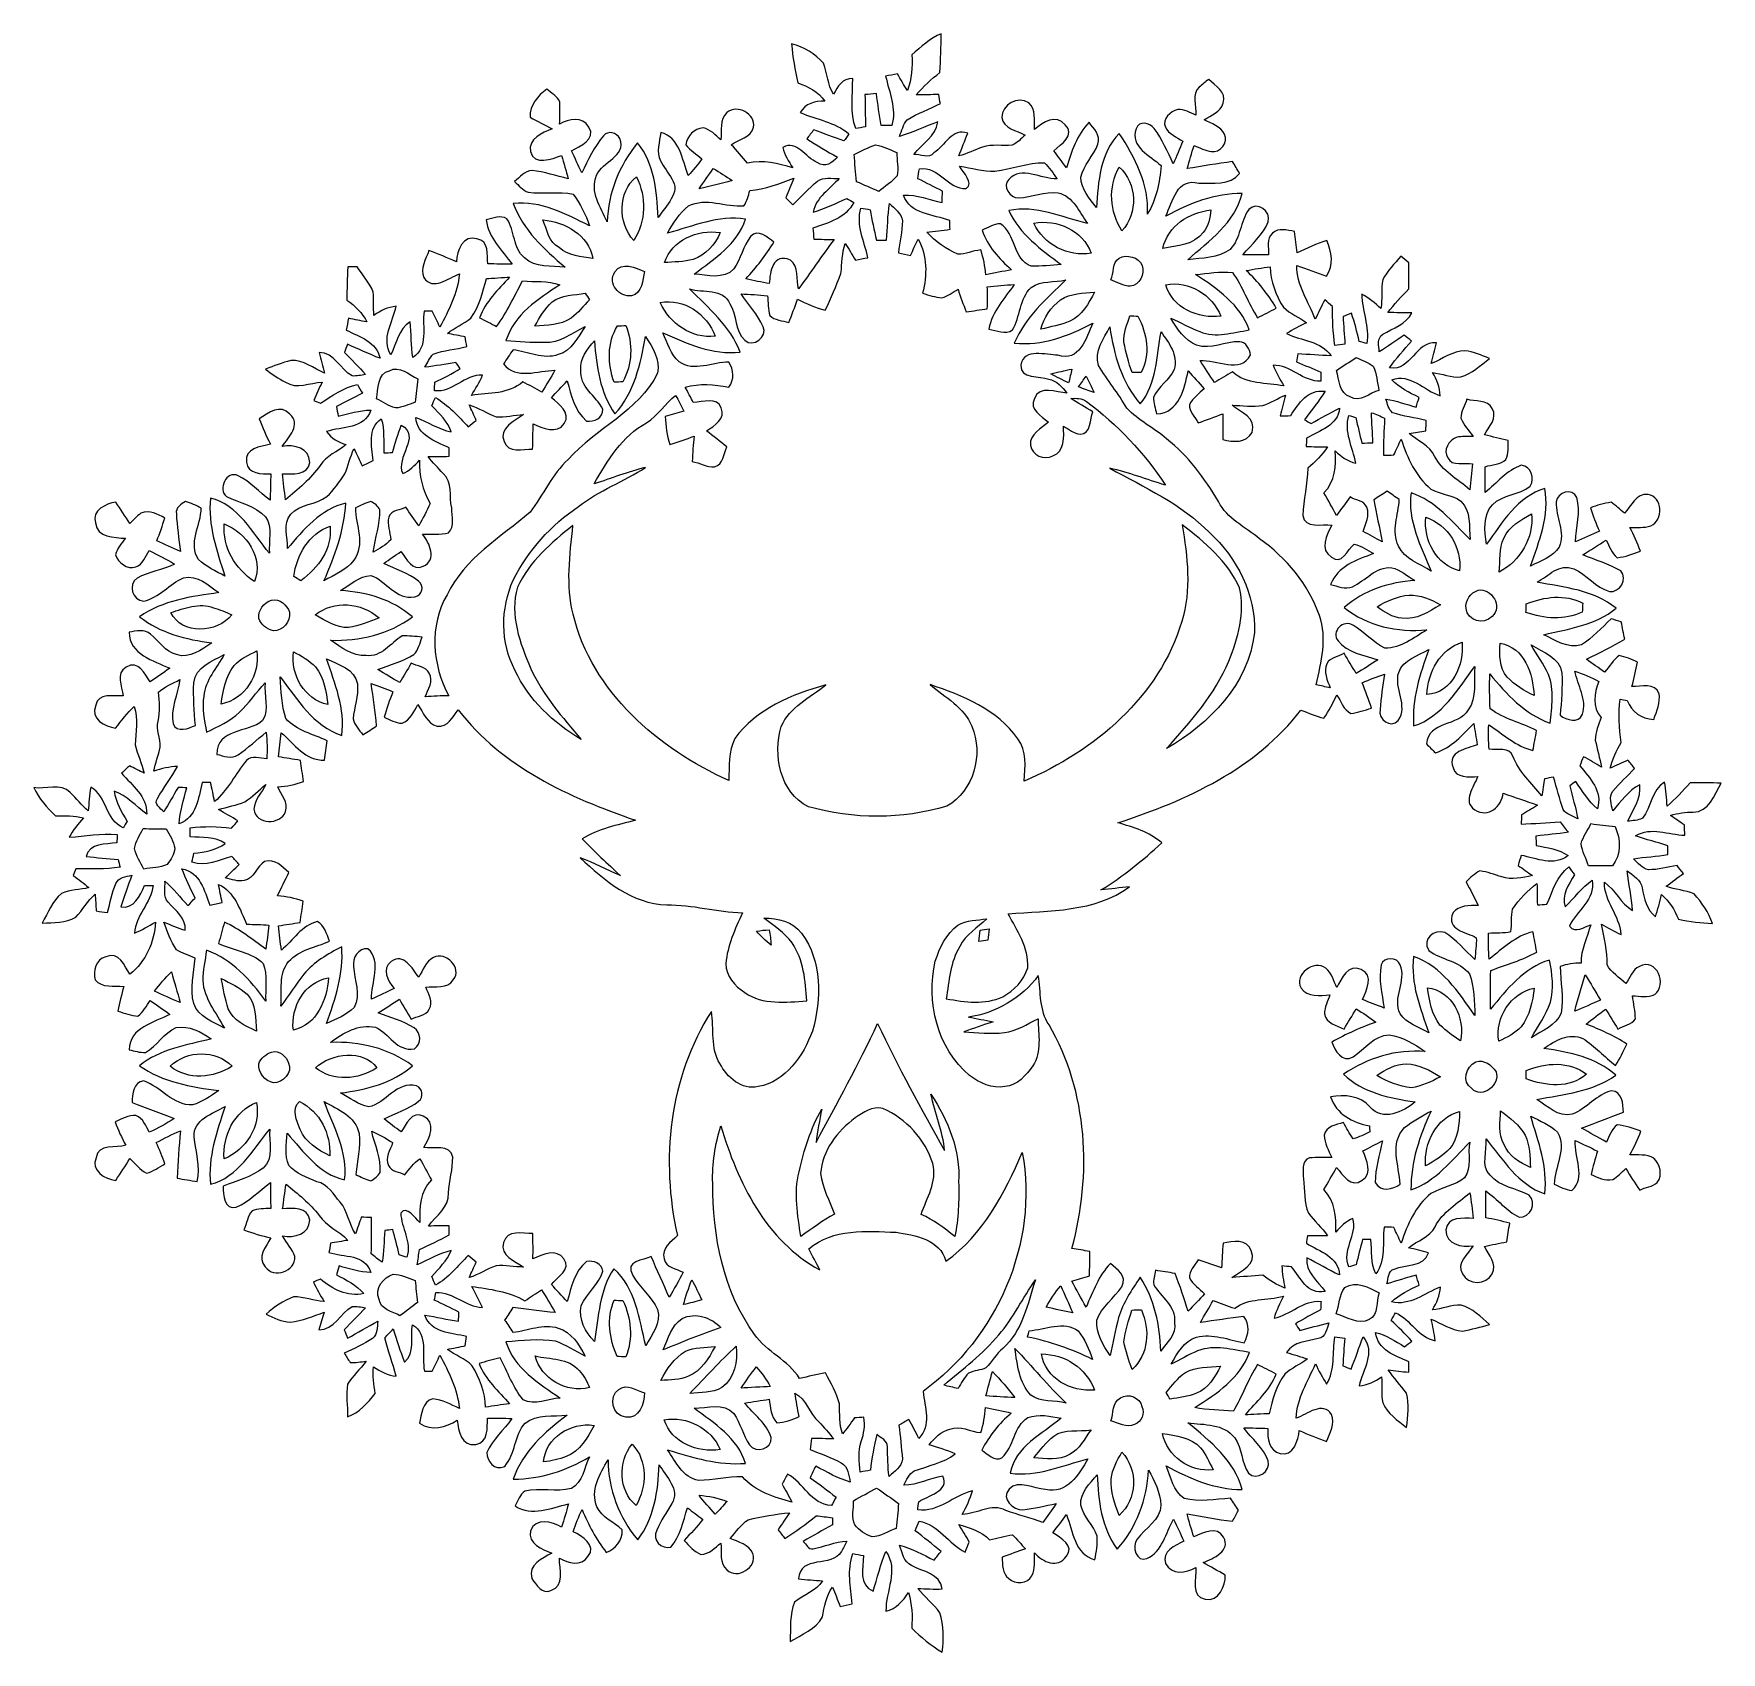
# Model space of a CAD drawing. Header units: centimetres. Extents: x -12.2 to 12.2, y -11.7 to 11.7.
import ezdxf

# ---------------------------------------------------------------- set-up
doc = ezdxf.new("R2010")
doc.units = ezdxf.units.CM
doc.header["$MEASUREMENT"] = 0
doc.layers.add('Camada 1', color=7, linetype='Continuous')

msp = doc.modelspace()

# ---------------------------------------------------------------- linework, layer by layer
at = {"layer": 'Camada 1', "color": 5}
for points, knots in [([(0.49248, 11.37567), (0.62583, 11.4875), (0.75389, 11.61309), (0.91828, 11.67836), (0.91828, 11.67836), (0.9144, 11.49209), (0.90981, 11.30547), (0.89747, 11.11956), (0.89747, 11.11956), (0.77505, 11.02148), (0.65758, 10.91636), (0.55633, 10.79641), (0.55633, 10.79641), (0.66534, 10.79712), (0.77399, 10.79923), (0.88371, 10.79994), (0.88371, 10.79994), (0.89041, 10.75655), (0.89747, 10.7128), (0.90452, 10.66941), (0.90452, 10.66941), (0.74507, 10.5918), (0.57856, 10.52724), (0.4258, 10.43764), (0.4258, 10.43764), (0.36936, 10.36779), (0.34502, 10.27889), (0.31291, 10.19669), (0.31291, 10.19669), (0.50271, 10.25031), (0.6791, 10.34062), (0.86572, 10.40483), (0.86572, 10.40483), (0.83996, 10.1981), (0.641, 10.08662), (0.51964, 9.93599), (0.51964, 9.93599), (0.6163, 9.94234), (0.73554, 9.86614), (0.80892, 9.95715), (0.80892, 9.95715), (0.96767, 10.05946), (1.07809, 10.32334), (1.29999, 10.24255), (1.29999, 10.24255), (1.25801, 10.13248), (1.21109, 10.02418), (1.17263, 9.91306), (1.17263, 9.91306), (1.28905, 9.94763), (1.39982, 9.99807), (1.51377, 10.04076), (1.51377, 10.04076), (1.65382, 10.08909), (1.80023, 10.05417), (1.94345, 10.06828), (1.94345, 10.06828), (2.01683, 10.10073), (2.07045, 10.16247), (2.12831, 10.21609), (2.12831, 10.21609), (2.00978, 10.28418), (1.81363, 10.30499), (1.79282, 10.47009), (1.79282, 10.47009), (1.78506, 10.65671), (2.02812, 10.78512), (2.18123, 10.68317), (2.18123, 10.68317), (2.28776, 10.58404), (2.25637, 10.42529), (2.26519, 10.29511), (2.26519, 10.29511), (2.38584, 10.39848), (2.57775, 10.52901), (2.70828, 10.3632), (2.70828, 10.3632), (2.85926, 10.21256), (2.64654, 10.08592), (2.54423, 9.98926), (2.54423, 9.98926), (2.60421, 9.90671), (2.66453, 9.82451), (2.72627, 9.74302), (2.72627, 9.74302), (2.79647, 9.97973), (2.87831, 10.21856), (3.05364, 10.39989), (3.05364, 10.39989), (3.12208, 10.30711), (3.22086, 10.21574), (3.181, 10.08239), (3.181, 10.08239), (3.11397, 9.91588), (2.97498, 9.78253), (2.93299, 9.60543), (2.93299, 9.60543), (2.93617, 9.43292), (3.05858, 9.29569), (3.16018, 9.16764), (3.16018, 9.16764), (3.18382, 9.53911), (3.21134, 9.95786), (3.48791, 10.23973), (3.48791, 10.23973), (3.71581, 9.88942), (3.92218, 9.50313), (3.89537, 9.07062), (3.89537, 9.07062), (4.02096, 9.28405), (4.07529, 9.52853), (4.09258, 9.77371), (4.09258, 9.77371), (3.94123, 9.91905), (3.63926, 10.03829), (3.73309, 10.3064), (3.73309, 10.3064), (3.77366, 10.43234), (3.92853, 10.39036), (3.9938, 10.30958), (3.9938, 10.30958), (4.11092, 10.154), (4.18641, 9.97444), (4.26967, 9.80017), (4.26967, 9.80017), (4.31588, 9.90847), (4.3628, 10.01642), (4.40655, 10.12613), (4.40655, 10.12613), (4.31729, 10.18505), (4.2037, 10.22773), (4.15466, 10.33004), (4.15466, 10.33004), (4.10669, 10.44928), (4.22839, 10.55582), (4.33246, 10.58616), (4.33246, 10.58616), (4.42666, 10.59074), (4.51062, 10.53571), (4.59634, 10.50325), (4.59634, 10.50325), (4.60693, 10.63696), (4.52438, 10.81087), (4.64502, 10.90824), (4.64502, 10.90824), (4.68806, 10.94811), (4.73428, 10.98338), (4.78014, 11.02007), (4.78014, 11.02007), (4.87821, 10.92517), (5.04049, 10.84545), (4.98934, 10.674), (4.98934, 10.674), (4.95441, 10.54735), (4.81401, 10.50255), (4.71523, 10.43552), (4.71523, 10.43552), (4.81506, 10.38154), (4.95829, 10.3445), (5.00733, 10.22632), (5.00733, 10.22632), (5.06801, 10.10885), (4.94489, 9.95574), (4.81824, 9.97585), (4.81824, 9.97585), (4.73075, 9.99031), (4.65102, 10.03124), (4.56953, 10.0644), (4.56953, 10.0644), (4.53496, 9.95362), (4.50074, 9.84285), (4.47005, 9.73102), (4.47005, 9.73102), (4.68842, 9.76489), (4.90608, 9.80369), (5.12586, 9.83156), (5.12586, 9.83156), (5.15938, 9.77512), (5.19289, 9.71832), (5.2264, 9.66152), (5.2264, 9.66152), (5.08529, 9.47808), (4.83941, 9.52994), (4.63797, 9.52006), (4.63797, 9.52006), (4.32788, 9.61002), (4.25379, 9.25477), (4.16348, 9.04487), (4.16348, 9.04487), (4.5025, 9.23502), (4.86974, 9.3726), (5.26415, 9.37048), (5.26415, 9.37048), (5.15796, 8.94397), (4.78614, 8.68962), (4.47781, 8.41446), (4.47781, 8.41446), (4.68524, 8.43986), (4.91278, 8.43809), (5.09023, 8.56333), (5.09023, 8.56333), (5.24157, 8.72314), (5.23628, 8.96585), (5.36011, 9.14188), (5.36011, 9.14188), (5.47758, 9.26359), (5.68643, 9.11648), (5.64056, 8.96408), (5.64056, 8.96408), (5.57071, 8.77323), (5.39644, 8.64164), (5.27509, 8.48325), (5.27509, 8.48325), (5.36751, 8.48395), (5.55237, 8.48501), (5.6448, 8.48536), (5.6448, 8.48536), (5.64868, 8.58908), (5.61199, 8.71926), (5.70301, 8.79651), (5.70301, 8.79651), (5.78803, 8.88506), (5.91644, 8.83779), (6.02086, 8.82368), (6.02086, 8.82368), (6.03321, 8.72031), (6.04591, 8.6166), (6.05931, 8.51288), (6.05931, 8.51288), (6.19831, 8.57991), (6.33801, 8.64588), (6.48653, 8.69103), (6.48653, 8.69103), (6.55673, 8.52734), (6.59236, 8.33332), (6.48406, 8.17809), (6.48406, 8.17809), (6.33906, 8.22642), (6.19795, 8.28075), (6.05508, 8.33296), (6.05508, 8.33296), (6.04873, 8.04792), (6.22265, 7.81191), (6.32072, 7.55509), (6.32072, 7.55509), (6.36129, 7.65034), (6.41033, 7.74277), (6.4576, 7.83484), (6.4576, 7.83484), (6.49393, 7.80274), (6.53062, 7.77028), (6.56731, 7.73818), (6.56731, 7.73818), (6.56943, 7.55015), (6.57719, 7.36177), (6.60118, 7.17515), (6.60118, 7.17515), (6.64986, 7.18185), (6.69854, 7.18855), (6.74793, 7.19561), (6.74793, 7.19561), (6.73982, 7.32896), (6.72888, 7.46196), (6.72112, 7.59495), (6.72112, 7.59495), (6.76099, 7.61083), (6.8012, 7.62635), (6.84177, 7.64222), (6.84177, 7.64222), (6.8894, 7.50923), (6.92256, 7.37235), (6.95537, 7.23512), (6.95537, 7.23512), (6.98288, 7.22771), (7.03721, 7.21289), (7.06437, 7.20513), (7.06437, 7.20513), (7.10177, 7.44926), (6.99805, 7.67786), (6.99029, 7.91774), (6.99029, 7.91774), (7.09224, 7.86236), (7.18185, 7.78792), (7.26687, 7.7089), (7.26687, 7.7089), (7.29262, 7.84789), (7.26899, 7.99112), (7.29474, 8.12906), (7.29474, 8.12906), (7.36318, 8.25359), (7.46619, 8.35766), (7.5565, 8.46737), (7.5565, 8.46737), (7.59389, 8.43562), (7.63164, 8.40352), (7.66974, 8.37142), (7.66974, 8.37142), (7.67045, 8.27687), (7.67115, 8.08743), (7.67186, 7.99289), (7.67186, 7.99289), (7.56567, 7.88317), (7.45772, 7.77522), (7.36706, 7.6521), (7.36706, 7.6521), (7.48453, 7.64928), (7.59425, 7.65034), (7.71419, 7.64716), (7.71419, 7.64716), (7.63235, 7.47712), (7.44432, 7.43056), (7.29756, 7.33778), (7.29756, 7.33778), (7.20796, 7.2838), (7.23971, 7.1688), (7.24394, 7.08307), (7.24394, 7.08307), (7.366, 7.16033), (7.48383, 7.24429), (7.60342, 7.32543), (7.60342, 7.32543), (7.6394, 7.29721), (7.67539, 7.26899), (7.71208, 7.24041), (7.71208, 7.24041), (7.60342, 7.11376), (7.4863, 6.99382), (7.39246, 6.85553), (7.39246, 6.85553), (7.71454, 6.79909), (7.76287, 7.24711), (8.06909, 7.21289), (8.06909, 7.21289), (8.04651, 7.11306), (8.02111, 7.01428), (7.99571, 6.91515), (7.99571, 6.91515), (8.15622, 6.98182), (8.30192, 7.09507), (8.48254, 7.10071), (8.48254, 7.10071), (8.60672, 7.08977), (8.72102, 7.03439), (8.83497, 6.98817), (8.83497, 6.98817), (8.7062, 6.88869), (8.58097, 6.77192), (8.42398, 6.72147), (8.42398, 6.72147), (8.28499, 6.71336), (8.14846, 6.77122), (8.01158, 6.78533), (8.01158, 6.78533), (8.07791, 6.68479), (8.122, 6.57154), (8.12447, 6.44948), (8.12447, 6.44948), (7.88917, 6.52886), (7.69056, 6.77862), (7.42456, 6.68267), (7.42456, 6.68267), (7.53181, 6.56449), (7.67644, 6.49393), (7.81897, 6.42761), (7.81897, 6.42761), (7.80556, 6.38034), (7.79216, 6.33307), (7.7791, 6.28579), (7.7791, 6.28579), (7.63305, 6.32742), (7.48912, 6.37822), (7.33848, 6.40221), (7.33848, 6.40221), (7.36494, 6.33554), (7.37694, 6.25546), (7.43373, 6.20571), (7.43373, 6.20571), (7.59178, 6.1535), (7.7597, 6.13234), (7.92162, 6.09247), (7.92162, 6.09247), (7.92021, 6.04273), (7.9188, 5.99299), (7.9181, 5.94325), (7.9181, 5.94325), (7.83661, 5.93019), (7.75547, 5.9182), (7.67433, 5.9055), (7.67433, 5.9055), (7.79886, 5.79967), (7.97031, 5.73334), (8.04369, 5.57777), (8.04369, 5.57777), (8.14917, 5.36081), (8.37706, 5.24616), (8.5531, 5.09411), (8.5531, 5.09411), (8.56721, 5.21899), (8.58026, 5.34388), (8.59331, 5.46876), (8.59331, 5.46876), (8.47372, 5.49099), (8.29698, 5.42361), (8.23313, 5.55378), (8.23313, 5.55378), (8.16222, 5.66173), (8.24865, 5.80707), (8.3566, 5.84976), (8.3566, 5.84976), (8.43703, 5.86634), (8.51958, 5.85999), (8.60143, 5.8614), (8.60143, 5.8614), (8.54004, 5.94819), (8.46138, 6.0258), (8.42363, 6.12704), (8.42363, 6.12704), (8.42327, 6.22476), (8.47725, 6.31155), (8.51112, 6.40045), (8.51112, 6.40045), (8.61907, 6.35917), (8.81345, 6.39904), (8.87695, 6.26463), (8.87695, 6.26463), (8.95562, 6.12951), (8.8265, 5.99793), (8.76512, 5.88469), (8.76512, 5.88469), (8.87836, 5.85752), (8.99336, 5.83212), (9.10696, 5.8039), (9.10696, 5.8039), (9.10378, 5.71288), (9.11578, 5.61587), (9.07486, 5.5312), (9.07486, 5.5312), (8.99548, 5.45359), (8.87271, 5.45818), (8.77182, 5.42537), (8.77182, 5.42537), (8.77217, 5.33224), (8.77252, 5.14562), (8.77288, 5.05213), (8.77288, 5.05213), (8.94045, 5.19007), (9.0865, 5.37245), (9.2964, 5.44618), (9.2964, 5.44618), (9.43645, 5.43066), (9.49466, 5.25921), (9.42622, 5.14632), (9.42622, 5.14632), (9.26677, 5.01579), (9.02794, 5.02567), (8.88083, 4.87751), (8.88083, 4.87751), (8.73266, 4.72264), (8.769, 4.50039), (8.79299, 4.30706), (8.79299, 4.30706), (9.01841, 4.61998), (9.24454, 4.99427), (9.63577, 5.11316), (9.63577, 5.11316), (9.70739, 4.71734), (9.55393, 4.35046), (9.42693, 3.9878), (9.42693, 3.9878), (9.57192, 4.06753), (9.75254, 4.11868), (9.84497, 4.26473), (9.84497, 4.26473), (9.93704, 4.47851), (9.79135, 4.70076), (9.7984, 4.91843), (9.7984, 4.91843), (9.81675, 5.05319), (10.03547, 5.13009), (10.0965, 4.98087), (10.0965, 4.98087), (10.16282, 4.77696), (10.07816, 4.55224), (10.08027, 4.34269), (10.08027, 4.34269), (10.19598, 4.39032), (10.30958, 4.44288), (10.42423, 4.49404), (10.42423, 4.49404), (10.37731, 4.60481), (10.33074, 4.71805), (10.2937, 4.832), (10.2937, 4.832), (10.39142, 4.86657), (10.48844, 4.89797), (10.59215, 4.91173), (10.59215, 4.91173), (10.66518, 4.87045), (10.72303, 4.80801), (10.78512, 4.75262), (10.78512, 4.75262), (10.88072, 4.85281), (10.95728, 5.04649), (11.12626, 5.02532), (11.12626, 5.02532), (11.34251, 4.99392), (11.35451, 4.64891), (11.16577, 4.57129), (11.16577, 4.57129), (11.06805, 4.54025), (10.96398, 4.55154), (10.86309, 4.54589), (10.86309, 4.54589), (10.92729, 4.43865), (10.97174, 4.32364), (11.0176, 4.20723), (11.0176, 4.20723), (10.9093, 4.16207), (10.79606, 4.12468), (10.67894, 4.11163), (10.67894, 4.11163), (10.60062, 4.17654), (10.56675, 4.27602), (10.52407, 4.36421), (10.52407, 4.36421), (10.40871, 4.29648), (10.29547, 4.2231), (10.18328, 4.15114), (10.18328, 4.15114), (10.36743, 4.07811), (10.56111, 4.02449), (10.73221, 3.92077), (10.73221, 3.92077), (10.84016, 3.80577), (10.71739, 3.60433), (10.57028, 3.62338), (10.57028, 3.62338), (10.3699, 3.68124), (10.24361, 3.87103), (10.05381, 3.94935), (10.05381, 3.94935), (9.84321, 4.03578), (9.68798, 3.8481), (9.52324, 3.75744), (9.52324, 3.75744), (9.91588, 3.68547), (10.34556, 3.64384), (10.66482, 3.38138), (10.66482, 3.38138), (10.36673, 3.13372), (9.98185, 3.08751), (9.6206, 2.99896), (9.6206, 2.99896), (9.785, 2.92029), (9.97268, 2.79294), (10.16494, 2.85291), (10.16494, 2.85291), (10.32722, 2.9531), (10.45527, 3.09915), (10.59533, 3.22756), (10.59533, 3.22756), (10.64331, 3.21345), (10.69128, 3.19899), (10.73997, 3.18452), (10.73997, 3.18452), (10.75549, 3.10162), (10.77242, 3.01837), (10.79041, 2.93546), (10.79041, 2.93546), (10.6105, 2.82963), (10.42317, 2.73685), (10.23655, 2.64407), (10.23655, 2.64407), (10.32263, 2.58128), (10.41012, 2.5213), (10.49867, 2.46098), (10.49867, 2.46098), (10.56922, 2.53929), (10.62461, 2.6349), (10.71069, 2.69804), (10.71069, 2.69804), (10.80417, 2.68358), (10.8899, 2.64089), (10.97597, 2.6035), (10.97597, 2.6035), (10.95093, 2.48603), (10.928, 2.36643), (10.89413, 2.25108), (10.89413, 2.25108), (11.02536, 2.25319), (11.22574, 2.30752), (11.28607, 2.14736), (11.28607, 2.14736), (11.30829, 2.02212), (11.24902, 1.89512), (11.21092, 1.77659), (11.21092, 1.77659), (11.02783, 1.78012), (10.8899, 1.88877), (10.82357, 2.04858), (10.82357, 2.04858), (10.79923, 2.05352), (10.7502, 2.0634), (10.7255, 2.06834), (10.7255, 2.06834), (10.69799, 1.86055), (10.70645, 1.65065), (10.73856, 1.44357), (10.73856, 1.44357), (10.67012, 1.3268), (10.61544, 1.20262), (10.57981, 1.07174), (10.57981, 1.07174), (10.66553, 1.11019), (10.74984, 1.15147), (10.83592, 1.18992), (10.83592, 1.18992), (10.86803, 1.1497), (10.90048, 1.10913), (10.93329, 1.06821), (10.93329, 1.06821), (10.83098, 0.95673), (10.71351, 0.85866), (10.61967, 0.73978), (10.61967, 0.73978), (10.55723, 0.65511), (10.59603, 0.54892), (10.61685, 0.4572), (10.61685, 0.4572), (10.73785, 0.5909), (10.84157, 0.74824), (11.00631, 0.83326), (11.00631, 0.83326), (11.03489, 0.63606), (10.90895, 0.47484), (10.83275, 0.30551), (10.83275, 0.30551), (10.90401, 0.31503), (10.9788, 0.31715), (11.04547, 0.34854), (11.04547, 0.34854), (11.176, 0.50835), (11.17635, 0.756), (11.36685, 0.86854), (11.36685, 0.86854), (11.38626, 0.75494), (11.39578, 0.63994), (11.40284, 0.52493), (11.40284, 0.52493), (11.5249, 0.62583), (11.62791, 0.74718), (11.73621, 0.86254), (11.73621, 0.86254), (11.88508, 0.86113), (12.03431, 0.85937), (12.18424, 0.85654), (12.18424, 0.85654), (12.09146, 0.69144), (12.00079, 0.4318), (11.77784, 0.43921), (11.77784, 0.43921), (11.66707, 0.43956), (11.55735, 0.42263), (11.45187, 0.38982), (11.45187, 0.38982), (11.51714, 0.3429), (11.58416, 0.29774), (11.6519, 0.25365), (11.6519, 0.25365), (11.65401, 0.20355), (11.65648, 0.15346), (11.65895, 0.10301), (11.65895, 0.10301), (11.4233, 0.11183), (11.16718, 0.23213), (10.94775, 0.0956), (10.94775, 0.0956), (11.10051, 0.04269), (11.25749, 0), (11.41236, -0.04798), (11.41236, -0.04798), (11.41307, -0.07938), (11.41412, -0.14217), (11.41448, -0.17357), (11.41448, -0.17357), (11.25008, -0.2032), (11.08287, -0.21061), (10.91812, -0.23707), (10.91812, -0.23707), (10.98268, -0.29598), (11.04265, -0.37641), (11.13367, -0.39405), (11.13367, -0.39405), (11.27301, -0.39758), (11.40883, -0.35489), (11.54642, -0.33514), (11.54642, -0.33514), (11.5764, -0.37253), (11.60674, -0.40993), (11.63779, -0.44768), (11.63779, -0.44768), (11.55488, -0.51082), (11.46951, -0.57044), (11.38731, -0.63394), (11.38731, -0.63394), (11.51819, -0.68263), (11.66107, -0.69074), (11.79124, -0.74083), (11.79124, -0.74083), (11.90484, -0.86642), (12.00185, -1.01036), (12.059, -1.17087), (12.059, -1.17087), (11.89284, -1.16558), (11.72916, -1.14335), (11.56723, -1.10808), (11.56723, -1.10808), (11.50937, -0.97437), (11.43529, -0.84596), (11.31993, -0.75389), (11.31993, -0.75389), (11.29665, -0.86219), (11.26949, -0.97014), (11.23209, -1.07491), (11.23209, -1.07491), (11.11109, -0.96873), (11.06699, -0.81139), (11.04159, -0.65793), (11.04159, -0.65793), (11.02078, -0.5401), (10.91283, -0.47625), (10.82534, -0.41063), (10.82534, -0.41063), (10.84933, -0.60113), (10.88602, -0.78987), (10.9026, -0.98178), (10.9026, -0.98178), (10.72974, -0.883), (10.65706, -0.68651), (10.49584, -0.57573), (10.49584, -0.57573), (10.49091, -0.85443), (10.72197, -1.05516), (10.7382, -1.32997), (10.7382, -1.32997), (10.63907, -1.28693), (10.54523, -1.23331), (10.4521, -1.17898), (10.4521, -1.17898), (10.49831, -1.37336), (10.53536, -1.56951), (10.53606, -1.76953), (10.53606, -1.76953), (10.59744, -1.87995), (10.71457, -1.95368), (10.80735, -2.03941), (10.80735, -2.03941), (10.86414, -1.95192), (10.9026, -1.83974), (11.00138, -1.78999), (11.00138, -1.78999), (11.25502, -1.66017), (11.40601, -2.05634), (11.22539, -2.19463), (11.22539, -2.19463), (11.12485, -2.24684), (11.00737, -2.21827), (10.90013, -2.21615), (10.90013, -2.21615), (10.91882, -2.32657), (10.94176, -2.43664), (10.94493, -2.54988), (10.94493, -2.54988), (10.88249, -2.62855), (10.77454, -2.65148), (10.69164, -2.69593), (10.69164, -2.69593), (10.63237, -2.59927), (10.57346, -2.50261), (10.5156, -2.40665), (10.5156, -2.40665), (10.41964, -2.47791), (10.32439, -2.54953), (10.23161, -2.62537), (10.23161, -2.62537), (10.43658, -2.70193), (10.63625, -2.79294), (10.82075, -2.91183), (10.82075, -2.91183), (10.77031, -3.01731), (10.72162, -3.12491), (10.65601, -3.22263), (10.65601, -3.22263), (10.49796, -3.09421), (10.35579, -2.94464), (10.18681, -2.83139), (10.18681, -2.83139), (9.98255, -2.74391), (9.78253, -2.85856), (9.62272, -2.97639), (9.62272, -2.97639), (9.99278, -3.0293), (10.37308, -3.10656), (10.66306, -3.36197), (10.66306, -3.36197), (10.32757, -3.60398), (9.90953, -3.63079), (9.51865, -3.7151), (9.51865, -3.7151), (9.67811, -3.80859), (9.82557, -3.97334), (10.03088, -3.92642), (10.03088, -3.92642), (10.23761, -3.84528), (10.38507, -3.63926), (10.59956, -3.58563), (10.59956, -3.58563), (10.75725, -3.59974), (10.76537, -3.77508), (10.77136, -3.89714), (10.77136, -3.89714), (10.57063, -3.97475), (10.36779, -4.04742), (10.16741, -4.12574), (10.16741, -4.12574), (10.28524, -4.19241), (10.40447, -4.26226), (10.52513, -4.32682), (10.52513, -4.32682), (10.56746, -4.23898), (10.60097, -4.14091), (10.67894, -4.0767), (10.67894, -4.0767), (10.79782, -4.0894), (10.91318, -4.12821), (11.02431, -4.17124), (11.02431, -4.17124), (10.98091, -4.28943), (10.92588, -4.40302), (10.86309, -4.51203), (10.86309, -4.51203), (10.97774, -4.52085), (11.10721, -4.49368), (11.20916, -4.56001), (11.20916, -4.56001), (11.30159, -4.64291), (11.34145, -4.80483), (11.26067, -4.90926), (11.26067, -4.90926), (11.19223, -4.97452), (11.08322, -4.9784), (11.00596, -5.02179), (11.00596, -5.02179), (10.93787, -4.91878), (10.87085, -4.81436), (10.80417, -4.71135), (10.80417, -4.71135), (10.74385, -4.76568), (10.68776, -4.82671), (10.61685, -4.86763), (10.61685, -4.86763), (10.50149, -4.89338), (10.40236, -4.83976), (10.30358, -4.79566), (10.30358, -4.79566), (10.33039, -4.68136), (10.36496, -4.57094), (10.39495, -4.45805), (10.39495, -4.45805), (10.29053, -4.40337), (10.18328, -4.35398), (10.07533, -4.30706), (10.07533, -4.30706), (10.05699, -4.53461), (10.23726, -4.84611), (10.02736, -5.02497), (10.02736, -5.02497), (9.93457, -5.02179), (9.85344, -4.9724), (9.77194, -4.9343), (9.77194, -4.9343), (9.77724, -4.68771), (9.95751, -4.42031), (9.81922, -4.18606), (9.81922, -4.18606), (9.71021, -4.07846), (9.56592, -4.02131), (9.43187, -3.95393), (9.43187, -3.95393), (9.54264, -4.31941), (9.67987, -4.68595), (9.63507, -5.07647), (9.63507, -5.07647), (9.24877, -4.94136), (9.03076, -4.58223), (8.78699, -4.28131), (8.78699, -4.28131), (8.80674, -4.451), (8.70761, -4.66654), (8.8452, -4.8073), (8.8452, -4.8073), (8.98878, -4.9784), (9.22408, -4.99357), (9.40788, -5.09376), (9.40788, -5.09376), (9.52959, -5.20735), (9.42834, -5.4229), (9.26465, -5.41302), (9.26465, -5.41302), (9.08156, -5.31813), (8.94856, -5.15303), (8.78276, -5.03379), (8.78276, -5.03379), (8.7824, -5.13045), (8.78205, -5.32377), (8.7817, -5.42008), (8.7817, -5.42008), (8.89776, -5.44477), (9.01559, -5.467), (9.12989, -5.50051), (9.12989, -5.50051), (9.11437, -5.58941), (9.0992, -5.67866), (9.08473, -5.76827), (9.08473, -5.76827), (8.97643, -5.78908), (8.86954, -5.8106), (8.76265, -5.83353), (8.76265, -5.83353), (8.8198, -5.95418), (8.95491, -6.08894), (8.87624, -6.22864), (8.87624, -6.22864), (8.79404, -6.39516), (8.52734, -6.3948), (8.44515, -6.22864), (8.44515, -6.22864), (8.35307, -6.07448), (8.52558, -5.94431), (8.60178, -5.82613), (8.60178, -5.82613), (8.43421, -5.85364), (8.20491, -5.80461), (8.20561, -5.59435), (8.20561, -5.59435), (8.22925, -5.40068), (8.45679, -5.42502), (8.59931, -5.43066), (8.59931, -5.43066), (8.58696, -5.30578), (8.57321, -5.18266), (8.55486, -5.05919), (8.55486, -5.05919), (8.37741, -5.21088), (8.15904, -5.33506), (8.04968, -5.5499), (8.04968, -5.5499), (7.97313, -5.7023), (7.79427, -5.75275), (7.66798, -5.85364), (7.66798, -5.85364), (7.76429, -5.87693), (7.86059, -5.90127), (7.9569, -5.92702), (7.9569, -5.92702), (7.88106, -6.13728), (7.63199, -6.09283), (7.4609, -6.16091), (7.4609, -6.16091), (7.36882, -6.18737), (7.37517, -6.29814), (7.35436, -6.37364), (7.35436, -6.37364), (7.49653, -6.33518), (7.63623, -6.28791), (7.7784, -6.24875), (7.7784, -6.24875), (7.79216, -6.29638), (7.80556, -6.34471), (7.81932, -6.39304), (7.81932, -6.39304), (7.67821, -6.45901), (7.53639, -6.5278), (7.42209, -6.63575), (7.42209, -6.63575), (7.68491, -6.6996), (7.89517, -6.51051), (8.12765, -6.42161), (8.12765, -6.42161), (8.11918, -6.5405), (8.07473, -6.65092), (8.01123, -6.75076), (8.01123, -6.75076), (8.14952, -6.73982), (8.28499, -6.67561), (8.42504, -6.68267), (8.42504, -6.68267), (8.58873, -6.72571), (8.71149, -6.85482), (8.83779, -6.96136), (8.83779, -6.96136), (8.70867, -6.99982), (8.57673, -7.03333), (8.44479, -7.05944), (8.44479, -7.05944), (8.28075, -7.04074), (8.14352, -6.94761), (7.99536, -6.88587), (7.99536, -6.88587), (8.01723, -6.98888), (8.03945, -7.09189), (8.05356, -7.19667), (8.05356, -7.19667), (7.80838, -7.14693), (7.69867, -6.89116), (7.48065, -6.79274), (7.48065, -6.79274), (7.46513, -6.8199), (7.43373, -6.87493), (7.41786, -6.90245), (7.41786, -6.90245), (7.51769, -7.00123), (7.61929, -7.0993), (7.71701, -7.2009), (7.71701, -7.2009), (7.68068, -7.22806), (7.64505, -7.25558), (7.60906, -7.28345), (7.60906, -7.28345), (7.47466, -7.20478), (7.34589, -7.10953), (7.19032, -7.0799), (7.19032, -7.0799), (7.22242, -7.33143), (7.47077, -7.41221), (7.67115, -7.50041), (7.67115, -7.50041), (7.67045, -7.55015), (7.67009, -7.59989), (7.66974, -7.65034), (7.66974, -7.65034), (7.57061, -7.64222), (7.47183, -7.62882), (7.37341, -7.61682), (7.37341, -7.61682), (7.45702, -7.73254), (7.55086, -7.83872), (7.63764, -7.95302), (7.63764, -7.95302), (7.67927, -8.11495), (7.66022, -8.28534), (7.6387, -8.44938), (7.6387, -8.44938), (7.51064, -8.34708), (7.35965, -8.25006), (7.29439, -8.09413), (7.29439, -8.09413), (7.26863, -7.97031), (7.29192, -7.8419), (7.27781, -7.71666), (7.27781, -7.71666), (7.18185, -7.78616), (7.0739, -7.83731), (6.95501, -7.84895), (6.95501, -7.84895), (7.00546, -7.61541), (7.19384, -7.36141), (7.01111, -7.14128), (7.01111, -7.14128), (6.95113, -7.29509), (6.90104, -7.45314), (6.83613, -7.60518), (6.83613, -7.60518), (6.79697, -7.58931), (6.75816, -7.57343), (6.71971, -7.55756), (6.71971, -7.55756), (6.72536, -7.42421), (6.73664, -7.29298), (6.74546, -7.16033), (6.74546, -7.16033), (6.69784, -7.15292), (6.65021, -7.14587), (6.60294, -7.13952), (6.60294, -7.13952), (6.56449, -7.36706), (6.61317, -7.61894), (6.48229, -7.82179), (6.48229, -7.82179), (6.42408, -7.7283), (6.3694, -7.62706), (6.32319, -7.52863), (6.32319, -7.52863), (6.21418, -7.7851), (6.05472, -8.02887), (6.04379, -8.31533), (6.04379, -8.31533), (6.20183, -8.25853), (6.43043, -8.06485), (6.55532, -8.26311), (6.55532, -8.26311), (6.61, -8.39011), (6.52956, -8.53264), (6.48229, -8.65293), (6.48229, -8.65293), (6.34788, -8.60249), (6.21736, -8.54922), (6.08647, -8.49312), (6.08647, -8.49312), (6.07836, -8.63071), (6.00181, -8.87483), (5.81448, -8.82685), (5.81448, -8.82685), (5.64621, -8.78734), (5.62822, -8.60425), (5.6328, -8.46173), (5.6328, -8.46173), (5.51603, -8.45714), (5.40209, -8.45644), (5.28638, -8.45608), (5.28638, -8.45608), (5.40314, -8.61307), (5.57036, -8.74077), (5.63845, -8.92951), (5.63845, -8.92951), (5.68713, -9.08438), (5.47688, -9.22479), (5.35658, -9.10872), (5.35658, -9.10872), (5.25004, -8.95773), (5.26697, -8.75065), (5.15585, -8.60002), (5.15585, -8.60002), (4.99816, -8.38941), (4.71346, -8.4141), (4.47993, -8.38024), (4.47993, -8.38024), (4.79566, -8.64658), (5.15479, -8.92281), (5.26239, -9.34438), (5.26239, -9.34438), (4.86622, -9.34791), (4.50603, -9.18527), (4.16419, -9.0043), (4.16419, -9.0043), (4.2351, -9.16481), (4.26896, -9.37295), (4.4256, -9.47279), (4.4256, -9.47279), (4.64502, -9.53135), (4.87327, -9.48478), (5.09588, -9.47138), (5.09588, -9.47138), (5.13362, -9.52923), (5.17137, -9.58744), (5.20912, -9.64565), (5.20912, -9.64565), (5.18089, -9.69821), (5.15303, -9.75078), (5.12516, -9.80405), (5.12516, -9.80405), (4.90396, -9.77971), (4.68701, -9.73173), (4.46828, -9.69433), (4.46828, -9.69433), (4.49721, -9.80722), (4.53072, -9.91905), (4.56671, -10.03018), (4.56671, -10.03018), (4.69794, -9.97162), (4.90008, -9.86437), (4.99569, -10.03441), (4.99569, -10.03441), (5.10505, -10.22914), (4.8454, -10.3438), (4.70217, -10.39848), (4.70217, -10.39848), (4.80589, -10.46304), (4.91314, -10.5216), (5.02038, -10.58086), (5.02038, -10.58086), (5.02285, -10.73714), (4.92584, -10.97104), (4.73181, -10.93011), (4.73181, -10.93011), (4.51485, -10.89131), (4.60375, -10.63025), (4.59352, -10.47009), (4.59352, -10.47009), (4.45417, -10.55511), (4.24286, -10.58651), (4.15607, -10.41224), (4.15607, -10.41224), (4.09328, -10.23796), (4.30177, -10.15612), (4.42207, -10.09121), (4.42207, -10.09121), (4.37303, -9.98502), (4.32329, -9.87884), (4.27355, -9.77406), (4.27355, -9.77406), (4.1589, -9.96774), (4.11339, -10.24396), (3.88691, -10.34133), (3.88691, -10.34133), (3.73556, -10.40836), (3.66501, -10.15753), (3.74756, -10.06263), (3.74756, -10.06263), (3.85833, -9.90212), (4.08799, -9.78747), (4.09116, -9.57086), (4.09116, -9.57086), (4.07811, -9.38847), (4.00297, -9.21949), (3.91054, -9.06463), (3.91054, -9.06463), (3.88726, -9.4809), (3.74438, -9.89718), (3.45687, -10.20551), (3.45687, -10.20551), (3.23003, -9.89259), (3.18382, -9.50771), (3.17147, -9.13165), (3.17147, -9.13165), (3.06141, -9.25548), (2.92382, -9.3913), (2.93194, -9.57016), (2.93194, -9.57016), (2.97251, -9.73772), (3.11573, -9.85661), (3.169, -10.01889), (3.169, -10.01889), (3.17888, -10.13319), (3.15912, -10.24784), (3.13408, -10.35897), (3.13408, -10.35897), (2.84586, -10.28136), (2.81587, -9.94551), (2.72733, -9.70739), (2.72733, -9.70739), (2.66065, -9.79452), (2.59539, -9.88272), (2.53118, -9.97162), (2.53118, -9.97162), (2.63807, -10.04746), (2.85186, -10.15541), (2.72415, -10.30817), (2.72415, -10.30817), (2.60138, -10.49267), (2.3816, -10.39389), (2.26483, -10.26054), (2.26483, -10.26054), (2.25884, -10.3699), (2.27683, -10.48738), (2.22814, -10.58968), (2.22814, -10.58968), (2.16182, -10.70645), (1.98826, -10.71774), (1.89336, -10.6299), (1.89336, -10.6299), (1.7974, -10.55793), (1.80305, -10.42846), (1.79493, -10.32193), (1.79493, -10.32193), (1.90782, -10.28136), (2.02106, -10.24184), (2.13501, -10.20339), (2.13501, -10.20339), (2.07222, -10.13425), (2.01013, -10.06581), (1.94769, -9.99772), (1.94769, -9.99772), (1.83656, -10.01959), (1.72649, -10.0457), (1.61608, -10.06969), (1.61608, -10.06969), (1.49472, -9.94974), (1.33244, -9.89789), (1.17334, -9.85026), (1.17334, -9.85026), (1.22061, -9.93599), (1.27176, -10.01959), (1.32292, -10.1032), (1.32292, -10.1032), (1.30281, -10.15153), (1.28305, -10.19986), (1.2633, -10.24855), (1.2633, -10.24855), (1.01988, -10.12825), (0.88018, -9.85132), (0.5969, -9.80228), (0.5969, -9.80228), (0.5782, -9.84814), (0.55951, -9.89401), (0.54116, -9.94057), (0.54116, -9.94057), (0.66569, -10.03935), (0.79199, -10.13707), (0.91405, -10.23973), (0.91405, -10.23973), (0.88124, -10.28065), (0.84878, -10.32157), (0.81633, -10.3632), (0.81633, -10.3632), (0.64982, -10.28982), (0.49213, -10.19316), (0.31433, -10.14977), (0.31433, -10.14977), (0.35278, -10.25454), (0.37465, -10.39107), (0.4886, -10.44293), (0.4886, -10.44293), (0.65723, -10.5343), (0.89606, -10.55687), (0.93169, -10.78195), (0.93169, -10.78195), (0.81315, -10.78618), (0.69497, -10.77948), (0.57679, -10.77383), (0.57679, -10.77383), (0.67628, -10.89801), (0.80328, -10.99926), (0.89923, -11.12626), (0.89923, -11.12626), (0.95638, -11.30864), (0.95568, -11.5062), (0.93028, -11.69529), (0.93028, -11.69529), (0.76835, -11.60145), (0.62865, -11.4748), (0.49107, -11.34957), (0.49107, -11.34957), (0.50377, -11.17635), (0.4953, -11.00173), (0.4445, -10.83486), (0.4445, -10.83486), (0.3616, -10.95163), (0.26776, -11.07158), (0.11853, -11.10086), (0.11853, -11.10086), (0.11042, -10.81722), (0.30974, -10.49972), (0.11677, -10.24149), (0.11677, -10.24149), (0.03704, -10.42635), (-0.00459, -10.62461), (-0.06844, -10.81546), (-0.06844, -10.81546), (-0.27799, -10.72021), (-0.21167, -10.48597), (-0.20567, -10.30041), (-0.20567, -10.30041), (-0.25718, -10.29018), (-0.30903, -10.2803), (-0.36019, -10.27112), (-0.36019, -10.27112), (-0.44309, -10.50678), (-0.39405, -10.75443), (-0.37077, -10.99573), (-0.37077, -10.99573), (-0.42827, -11.00772), (-0.48577, -11.01972), (-0.54293, -11.03242), (-0.54293, -11.03242), (-0.57961, -10.93999), (-0.61595, -10.84721), (-0.65299, -10.75514), (-0.65299, -10.75514), (-0.74648, -10.88108), (-0.76906, -11.03559), (-0.79834, -11.18517), (-0.79834, -11.18517), (-0.89218, -11.36544), (-1.10137, -11.43776), (-1.26612, -11.54218), (-1.26612, -11.54218), (-1.25659, -11.35168), (-1.27564, -11.14954), (-1.20333, -10.97033), (-1.20333, -10.97033), (-1.06821, -10.86661), (-0.89253, -10.8137), (-0.79622, -10.66271), (-0.79622, -10.66271), (-0.91299, -10.6553), (-1.02941, -10.64895), (-1.14512, -10.63519), (-1.14512, -10.63519), (-1.12148, -10.28277), (-0.66781, -10.48314), (-0.52458, -10.24149), (-0.52458, -10.24149), (-0.49459, -10.19281), (-0.47202, -10.13989), (-0.44697, -10.08944), (-0.44697, -10.08944), (-0.61524, -10.09826), (-0.77082, -10.17058), (-0.93486, -10.19986), (-0.93486, -10.19986), (-1.00436, -10.21433), (-1.03258, -10.13143), (-1.07668, -10.09474), (-1.07668, -10.09474), (-0.93768, -10.01254), (-0.79728, -9.93352), (-0.65581, -9.85626), (-0.65581, -9.85626), (-0.65511, -9.83051), (-0.6537, -9.77865), (-0.65299, -9.75289), (-0.65299, -9.75289), (-0.73237, -9.74231), (-0.81174, -9.73208), (-0.89076, -9.72291), (-0.89076, -9.72291), (-1.03293, -9.84356), (-1.18322, -9.95327), (-1.34232, -10.05064), (-1.34232, -10.05064), (-1.37513, -10.00831), (-1.40794, -9.96703), (-1.44074, -9.9254), (-1.44074, -9.9254), (-1.38536, -9.84356), (-1.32786, -9.76277), (-1.27317, -9.68022), (-1.27317, -9.68022), (-1.47496, -9.70245), (-1.67746, -9.73173), (-1.87396, -9.78182), (-1.87396, -9.78182), (-1.97767, -9.84885), (-2.04576, -9.96174), (-2.13184, -10.05029), (-2.13184, -10.05029), (-2.01295, -10.10391), (-1.85914, -10.13777), (-1.80269, -10.27042), (-1.80269, -10.27042), (-1.73143, -10.46692), (-2.03271, -10.65389), (-2.17946, -10.50466), (-2.17946, -10.50466), (-2.29059, -10.40977), (-2.25566, -10.24819), (-2.26483, -10.11943), (-2.26483, -10.11943), (-2.35338, -10.18328), (-2.43593, -10.28347), (-2.55376, -10.28171), (-2.55376, -10.28171), (-2.65642, -10.24784), (-2.72274, -10.15647), (-2.79435, -10.08133), (-2.79435, -10.08133), (-2.7051, -9.98008), (-2.60914, -9.88483), (-2.5273, -9.77759), (-2.5273, -9.77759), (-2.60138, -9.72079), (-2.67511, -9.66505), (-2.7492, -9.60967), (-2.7492, -9.60967), (-2.80529, -9.80722), (-2.85397, -10.01536), (-2.98768, -10.17764), (-2.98768, -10.17764), (-3.11644, -10.20586), (-3.27625, -10.08274), (-3.18911, -9.93281), (-3.18911, -9.93281), (-3.14007, -9.79382), (-3.04483, -9.67811), (-2.97639, -9.54899), (-2.97639, -9.54899), (-2.84762, -9.35002), (-3.05894, -9.15494), (-3.15666, -8.98878), (-3.15666, -8.98878), (-3.17288, -9.36625), (-3.22686, -9.76348), (-3.46781, -10.07039), (-3.46781, -10.07039), (-3.74015, -9.7469), (-3.89326, -9.3412), (-3.89537, -8.91646), (-3.89537, -8.91646), (-4.01214, -9.11895), (-4.15678, -9.35637), (-4.05659, -9.59591), (-4.05659, -9.59591), (-3.98357, -9.74901), (-3.81247, -9.8171), (-3.69217, -9.9254), (-3.69217, -9.9254), (-3.68371, -10.08556), (-3.78495, -10.19775), (-3.92112, -10.25349), (-3.92112, -10.25349), (-4.06788, -10.06475), (-4.18253, -9.85591), (-4.26967, -9.63436), (-4.26967, -9.63436), (-4.32012, -9.73843), (-4.36421, -9.84497), (-4.39949, -9.95539), (-4.39949, -9.95539), (-4.27284, -10.01466), (-4.05201, -10.15365), (-4.18606, -10.31275), (-4.18606, -10.31275), (-4.2866, -10.46233), (-4.46864, -10.40871), (-4.59811, -10.33498), (-4.59811, -10.33498), (-4.60058, -10.49514), (-4.51485, -10.74208), (-4.72052, -10.80206), (-4.72052, -10.80206), (-4.85175, -10.86273), (-4.93113, -10.72056), (-4.9971, -10.63202), (-4.9971, -10.63202), (-5.05284, -10.42176), (-4.8454, -10.34697), (-4.70994, -10.26372), (-4.70994, -10.26372), (-4.84964, -10.21151), (-5.05425, -10.12613), (-5.01791, -9.94128), (-5.01791, -9.94128), (-4.93854, -9.74725), (-4.70817, -9.80757), (-4.56636, -9.88801), (-4.56636, -9.88801), (-4.53037, -9.77724), (-4.49756, -9.66541), (-4.46864, -9.55252), (-4.46864, -9.55252), (-4.72228, -9.61002), (-4.99604, -9.74266), (-5.23875, -9.58039), (-5.23875, -9.58039), (-5.19465, -9.50983), (-5.17102, -9.41352), (-5.09658, -9.36907), (-5.09658, -9.36907), (-4.87751, -9.31651), (-4.64291, -9.38847), (-4.42595, -9.33097), (-4.42595, -9.33097), (-4.26191, -9.24101), (-4.24039, -9.02864), (-4.1656, -8.87448), (-4.1656, -8.87448), (-4.49827, -9.07697), (-4.87292, -9.19198), (-5.2645, -9.19727), (-5.2645, -9.19727), (-5.13151, -8.79722), (-4.81048, -8.5157), (-4.48522, -8.26911), (-4.48522, -8.26911), (-4.68524, -8.29663), (-4.91913, -8.25288), (-5.09129, -8.38518), (-5.09129, -8.38518), (-5.25321, -8.5598), (-5.22958, -8.83391), (-5.38868, -9.01065), (-5.38868, -9.01065), (-5.53932, -9.08861), (-5.64515, -8.93233), (-5.64515, -8.80921), (-5.64515, -8.80921), (-5.5626, -8.62295), (-5.40209, -8.48431), (-5.28496, -8.31991), (-5.28496, -8.31991), (-5.40385, -8.31356), (-5.51886, -8.31603), (-5.63704, -8.31497), (-5.63704, -8.31497), (-5.64233, -8.45291), (-5.62081, -8.67022), (-5.80707, -8.6935), (-5.80707, -8.6935), (-6.00886, -8.72702), (-6.06107, -8.49595), (-6.07377, -8.34319), (-6.07377, -8.34319), (-6.23605, -8.44973), (-6.44701, -8.50688), (-6.61776, -8.38623), (-6.61776, -8.38623), (-6.58918, -8.26699), (-6.58319, -8.06873), (-6.4262, -8.03698), (-6.4262, -8.03698), (-6.28721, -8.04757), (-6.16726, -8.11883), (-6.04273, -8.17351), (-6.04273, -8.17351), (-6.07025, -7.89799), (-6.19654, -7.6454), (-6.32425, -7.40445), (-6.32425, -7.40445), (-6.36058, -7.48206), (-6.39692, -7.56038), (-6.43502, -7.63764), (-6.43502, -7.63764), (-6.46324, -7.63729), (-6.52004, -7.63729), (-6.54826, -7.63729), (-6.54826, -7.63729), (-6.59201, -7.41504), (-6.48864, -7.11024), (-6.7183, -6.96595), (-6.7183, -6.96595), (-6.76063, -7.14551), (-6.67103, -7.37376), (-6.83719, -7.50394), (-6.83719, -7.50394), (-6.89857, -7.3473), (-6.94514, -7.18502), (-7.00052, -7.02627), (-7.00052, -7.02627), (-7.04039, -7.06896), (-7.07954, -7.11235), (-7.11906, -7.1561), (-7.11906, -7.1561), (-7.07425, -7.34272), (-7.00476, -7.52263), (-6.95642, -7.70855), (-6.95642, -7.70855), (-7.07637, -7.69514), (-7.18432, -7.64258), (-7.28204, -7.57449), (-7.28204, -7.57449), (-7.29721, -7.7022), (-7.2831, -7.83061), (-7.2577, -7.95655), (-7.2577, -7.95655), (-7.37094, -8.0899), (-7.48489, -8.23666), (-7.6581, -8.29381), (-7.6581, -8.29381), (-7.65351, -8.13752), (-7.68809, -7.97807), (-7.65775, -7.82461), (-7.65775, -7.82461), (-7.58507, -7.7029), (-7.47501, -7.60765), (-7.39105, -7.49406), (-7.39105, -7.49406), (-7.46689, -7.50147), (-7.54309, -7.51417), (-7.61965, -7.50993), (-7.61965, -7.50993), (-7.65246, -7.46795), (-7.67856, -7.42139), (-7.70537, -7.37623), (-7.70537, -7.37623), (-7.56708, -7.30956), (-7.42632, -7.24676), (-7.2965, -7.16386), (-7.2965, -7.16386), (-7.22171, -7.10671), (-7.23582, -6.99876), (-7.2203, -6.91621), (-7.2203, -6.91621), (-7.36953, -6.99135), (-7.51064, -7.0806), (-7.65739, -7.16033), (-7.65739, -7.16033), (-7.67362, -7.11906), (-7.6902, -7.07849), (-7.70643, -7.03792), (-7.70643, -7.03792), (-7.60377, -6.93244), (-7.4997, -6.82837), (-7.39881, -6.72147), (-7.39881, -6.72147), (-7.46231, -6.7116), (-7.52616, -6.69537), (-7.59037, -6.70207), (-7.59037, -6.70207), (-7.76817, -6.79485), (-7.84684, -7.04603), (-8.07191, -7.03756), (-8.07191, -7.03756), (-8.04827, -6.9529), (-8.02217, -6.86964), (-7.995, -6.78639), (-7.995, -6.78639), (-8.15657, -6.83824), (-8.31356, -6.91162), (-8.48466, -6.9275), (-8.48466, -6.9275), (-8.6106, -6.92644), (-8.72419, -6.86294), (-8.83638, -6.81355), (-8.83638, -6.81355), (-8.71784, -6.71019), (-8.58661, -6.61423), (-8.43703, -6.56308), (-8.43703, -6.56308), (-8.28781, -6.55849), (-8.14564, -6.62199), (-7.99677, -6.63187), (-7.99677, -6.63187), (-8.05251, -6.53909), (-8.10577, -6.44525), (-8.15234, -6.34824), (-8.15234, -6.34824), (-8.12694, -6.33801), (-8.07579, -6.3179), (-8.05039, -6.30767), (-8.05039, -6.30767), (-7.87012, -6.45689), (-7.66374, -6.56766), (-7.4235, -6.51439), (-7.4235, -6.51439), (-7.52898, -6.39022), (-7.6775, -6.31966), (-7.8172, -6.24276), (-7.8172, -6.24276), (-7.80521, -6.20042), (-7.79286, -6.15844), (-7.78051, -6.11681), (-7.78051, -6.11681), (-7.63094, -6.15915), (-7.48065, -6.20607), (-7.32367, -6.20995), (-7.32367, -6.20995), (-7.40445, -5.94148), (-7.71172, -5.99334), (-7.92656, -5.92032), (-7.92656, -5.92032), (-7.91951, -5.87551), (-7.9121, -5.83106), (-7.90469, -5.78697), (-7.90469, -5.78697), (-7.84225, -5.77709), (-7.71772, -5.75698), (-7.65528, -5.7471), (-7.65528, -5.7471), (-7.7784, -5.60917), (-7.96572, -5.54284), (-8.06873, -5.38621), (-8.06873, -5.38621), (-8.20279, -5.21159), (-8.37741, -5.07365), (-8.54745, -4.93571), (-8.54745, -4.93571), (-8.56474, -5.05425), (-8.58061, -5.17278), (-8.59578, -5.29202), (-8.59578, -5.29202), (-8.45397, -5.28285), (-8.22854, -5.26062), (-8.20561, -5.45324), (-8.20561, -5.45324), (-8.20491, -5.66103), (-8.43068, -5.71394), (-8.59755, -5.6829), (-8.59755, -5.6829), (-8.53793, -5.78238), (-8.46067, -5.8734), (-8.41834, -5.98205), (-8.41834, -5.98205), (-8.41022, -6.1909), (-8.72419, -6.30943), (-8.84696, -6.13022), (-8.84696, -6.13022), (-8.97643, -5.99581), (-8.83708, -5.83389), (-8.76441, -5.71147), (-8.76441, -5.71147), (-8.89741, -5.68184), (-9.02829, -5.64374), (-9.15494, -5.5947), (-9.15494, -5.5947), (-9.11296, -5.50439), (-9.10484, -5.3975), (-9.03817, -5.32059), (-9.03817, -5.32059), (-8.95315, -5.28461), (-8.8586, -5.29061), (-8.76829, -5.28602), (-8.76829, -5.28602), (-8.76935, -5.19254), (-8.77182, -5.00556), (-8.77288, -4.91243), (-8.77288, -4.91243), (-8.93551, -5.03132), (-9.07979, -5.18619), (-9.26536, -5.26909), (-9.26536, -5.26909), (-9.43892, -5.31178), (-9.45797, -5.0867), (-9.45727, -4.96641), (-9.45727, -4.96641), (-9.26218, -4.88527), (-9.0484, -4.83376), (-8.87836, -4.70394), (-8.87836, -4.70394), (-8.71255, -4.56741), (-8.80039, -4.32435), (-8.78276, -4.14055), (-8.78276, -4.14055), (-9.02617, -4.43653), (-9.2389, -4.83799), (-9.64001, -4.93677), (-9.64001, -4.93677), (-9.67599, -4.54589), (-9.54864, -4.17795), (-9.42728, -3.81529), (-9.42728, -3.81529), (-9.60967, -3.91513), (-9.88624, -4.00438), (-9.87637, -4.25274), (-9.87637, -4.25274), (-9.85344, -4.46652), (-9.77688, -4.68242), (-9.83015, -4.89797), (-9.83015, -4.89797), (-9.92752, -4.88244), (-10.02453, -4.86586), (-10.12119, -4.84858), (-10.12119, -4.84858), (-10.11167, -4.62033), (-10.09086, -4.39349), (-10.07392, -4.16595), (-10.07392, -4.16595), (-10.19316, -4.21605), (-10.30958, -4.27214), (-10.42176, -4.33564), (-10.42176, -4.33564), (-10.37555, -4.43583), (-10.33462, -4.53531), (-10.29652, -4.63973), (-10.29652, -4.63973), (-10.3819, -4.69018), (-10.46374, -4.75156), (-10.56146, -4.77661), (-10.56146, -4.77661), (-10.65671, -4.72616), (-10.72621, -4.6415), (-10.801, -4.56636), (-10.801, -4.56636), (-10.86944, -4.67078), (-10.93682, -4.77626), (-11.00596, -4.88068), (-11.00596, -4.88068), (-11.16365, -4.86234), (-11.37073, -4.74098), (-11.29065, -4.55366), (-11.29065, -4.55366), (-11.26278, -4.34658), (-11.00173, -4.41713), (-10.85956, -4.37268), (-10.85956, -4.37268), (-10.92412, -4.26649), (-10.97245, -4.15008), (-11.01654, -4.03472), (-11.01654, -4.03472), (-10.92024, -3.99697), (-10.82357, -3.93912), (-10.71704, -3.94406), (-10.71704, -3.94406), (-10.61156, -3.98145), (-10.57275, -4.09646), (-10.5223, -4.18536), (-10.5223, -4.18536), (-10.39742, -4.12856), (-10.27747, -4.06083), (-10.16106, -3.98851), (-10.16106, -3.98851), (-10.36355, -3.90807), (-10.56852, -3.83434), (-10.77136, -3.75567), (-10.77136, -3.75567), (-10.76537, -3.63396), (-10.75725, -3.46216), (-10.60203, -3.44417), (-10.60203, -3.44417), (-10.35332, -3.53095), (-10.18152, -3.80083), (-9.89612, -3.79201), (-9.89612, -3.79201), (-9.75783, -3.74897), (-9.63648, -3.66466), (-9.51865, -3.58281), (-9.51865, -3.58281), (-9.91729, -3.53554), (-10.33145, -3.46004), (-10.66588, -3.22474), (-10.66588, -3.22474), (-10.36884, -2.98274), (-9.98714, -2.93229), (-9.62872, -2.83598), (-9.62872, -2.83598), (-9.77724, -2.73791), (-9.94516, -2.63984), (-10.13213, -2.6737), (-10.13213, -2.6737), (-10.31416, -2.74638), (-10.4073, -2.94287), (-10.57769, -3.03318), (-10.57769, -3.03318), (-10.65847, -3.03742), (-10.73679, -3.01061), (-10.81511, -2.99544), (-10.81511, -2.99544), (-10.8017, -2.66982), (-10.45774, -2.60526), (-10.2235, -2.48426), (-10.2235, -2.48426), (-10.3191, -2.41547), (-10.41471, -2.34915), (-10.51031, -2.28177), (-10.51031, -2.28177), (-10.56287, -2.3622), (-10.61156, -2.44793), (-10.68564, -2.51143), (-10.68564, -2.51143), (-10.78477, -2.49555), (-10.88072, -2.46803), (-10.97527, -2.43558), (-10.97527, -2.43558), (-10.95093, -2.31458), (-10.92376, -2.19816), (-10.89201, -2.07998), (-10.89201, -2.07998), (-11.03312, -2.06763), (-11.20387, -2.10644), (-11.30653, -1.98508), (-11.30653, -1.98508), (-11.33193, -1.86337), (-11.2963, -1.68134), (-11.15236, -1.65276), (-11.15236, -1.65276), (-10.95587, -1.56633), (-10.88284, -1.78153), (-10.80417, -1.90324), (-10.80417, -1.90324), (-10.57204, -1.72473), (-10.44716, -1.43757), (-10.4334, -1.1497), (-10.4334, -1.1497), (-10.53183, -1.20826), (-10.63166, -1.26506), (-10.73644, -1.31128), (-10.73644, -1.31128), (-10.72162, -1.05586), (-10.49479, -0.87524), (-10.46868, -0.62018), (-10.46868, -0.62018), (-10.49902, -0.62124), (-10.55934, -0.62336), (-10.58968, -0.62442), (-10.58968, -0.62442), (-10.66412, -0.77011), (-10.73397, -0.96661), (-10.93435, -0.92992), (-10.93435, -0.92992), (-10.88672, -0.77646), (-10.82816, -0.62653), (-10.77524, -0.47519), (-10.77524, -0.47519), (-10.85921, -0.49459), (-10.96716, -0.50341), (-11.00631, -0.59478), (-11.00631, -0.59478), (-11.06311, -0.72743), (-11.08498, -0.87277), (-11.12732, -1.01071), (-11.12732, -1.01071), (-11.18129, -1.00401), (-11.23491, -0.9973), (-11.28889, -0.99025), (-11.28889, -0.99025), (-11.29347, -0.90946), (-11.29771, -0.82868), (-11.30441, -0.74789), (-11.30441, -0.74789), (-11.41483, -0.8442), (-11.48221, -0.97755), (-11.58452, -1.08091), (-11.58452, -1.08091), (-11.72739, -1.16699), (-11.90766, -1.15817), (-12.07029, -1.16558), (-12.07029, -1.16558), (-11.98457, -1.01918), (-11.92283, -0.84737), (-11.78983, -0.73695), (-11.78983, -0.73695), (-11.66707, -0.67839), (-11.52419, -0.68615), (-11.39366, -0.65229), (-11.39366, -0.65229), (-11.46951, -0.59231), (-11.54747, -0.53587), (-11.62367, -0.4766), (-11.62367, -0.4766), (-11.60992, -0.44415), (-11.59581, -0.41169), (-11.58169, -0.37959), (-11.58169, -0.37959), (-11.36967, -0.37959), (-11.15519, -0.39476), (-10.94528, -0.35772), (-10.94528, -0.35772), (-10.95199, -0.32985), (-10.96504, -0.27411), (-10.97174, -0.24624), (-10.97174, -0.24624), (-11.12661, -0.23178), (-11.28183, -0.22013), (-11.43635, -0.20355), (-11.43635, -0.20355), (-11.38202, -0.00635), (-11.15201, -0.0314), (-10.9915, -0.00529), (-10.9915, -0.00529), (-10.99009, 0.02434), (-10.98656, 0.08396), (-10.98515, 0.11359), (-10.98515, 0.11359), (-11.21692, 0.12912), (-11.44764, 0.09384), (-11.678, 0.07514), (-11.678, 0.07514), (-11.62473, 0.17851), (-11.54994, 0.26741), (-11.47445, 0.35525), (-11.47445, 0.35525), (-11.60639, 0.38347), (-11.7415, 0.38841), (-11.87556, 0.38206), (-11.87556, 0.38206), (-11.99832, 0.50483), (-12.11933, 0.63359), (-12.19129, 0.7941), (-12.19129, 0.7941), (-12.02549, 0.756), (-11.79936, 0.86042), (-11.66319, 0.72214), (-11.66319, 0.72214), (-11.5764, 0.63288), (-11.49879, 0.53446), (-11.40319, 0.45367), (-11.40319, 0.45367), (-11.39578, 0.56833), (-11.38661, 0.68298), (-11.36756, 0.79622), (-11.36756, 0.79622), (-11.12767, 0.66604), (-11.15695, 0.32173), (-10.89766, 0.21026), (-10.89766, 0.21026), (-10.8839, 0.23354), (-10.85603, 0.28081), (-10.84192, 0.30409), (-10.84192, 0.30409), (-10.92588, 0.43956), (-11.00667, 0.58067), (-11.02924, 0.74119), (-11.02924, 0.74119), (-10.84262, 0.67874), (-10.71809, 0.51753), (-10.55864, 0.40993), (-10.55864, 0.40993), (-10.55476, 0.66851), (-10.7696, 0.82409), (-10.92306, 0.99766), (-10.92306, 0.99766), (-10.88566, 1.0347), (-10.84756, 1.07139), (-10.80911, 1.10737), (-10.80911, 1.10737), (-10.73785, 1.07103), (-10.66624, 1.03434), (-10.59427, 0.99871), (-10.59427, 0.99871), (-10.63025, 1.13771), (-10.69199, 1.26929), (-10.72409, 1.40899), (-10.72409, 1.40899), (-10.7248, 1.59385), (-10.67647, 1.78223), (-10.73856, 1.9625), (-10.73856, 1.9625), (-10.84298, 1.87078), (-10.92588, 1.75824), (-11.01019, 1.64853), (-11.01019, 1.64853), (-11.16401, 1.67852), (-11.37814, 1.77341), (-11.29453, 1.98049), (-11.29453, 1.98049), (-11.25926, 2.16782), (-11.04265, 2.10679), (-10.90154, 2.1149), (-10.90154, 2.1149), (-10.91636, 2.25672), (-11.01125, 2.44228), (-10.85744, 2.53224), (-10.85744, 2.53224), (-10.6747, 2.64231), (-10.59109, 2.4317), (-10.51031, 2.3174), (-10.51031, 2.3174), (-10.41576, 2.38301), (-10.32122, 2.44898), (-10.22703, 2.5146), (-10.22703, 2.5146), (-10.46515, 2.62714), (-10.80805, 2.71145), (-10.8137, 3.03812), (-10.8137, 3.03812), (-10.71316, 3.04659), (-10.58686, 3.08927), (-10.50466, 3.00743), (-10.50466, 3.00743), (-10.3826, 2.9083), (-10.29053, 2.75061), (-10.12754, 2.71286), (-10.12754, 2.71286), (-9.93352, 2.64548), (-9.77089, 2.78659), (-9.61919, 2.88325), (-9.61919, 2.88325), (-9.99102, 2.9277), (-10.36426, 3.02401), (-10.66412, 3.25967), (-10.66412, 3.25967), (-10.32827, 3.49321), (-9.91306, 3.55282), (-9.51653, 3.6068), (-9.51653, 3.6068), (-9.66717, 3.71581), (-9.82733, 3.86786), (-10.02947, 3.82094), (-10.02947, 3.82094), (-10.23302, 3.73451), (-10.38013, 3.53342), (-10.60238, 3.48509), (-10.60238, 3.48509), (-10.76396, 3.49144), (-10.83663, 3.72427), (-10.69763, 3.816), (-10.69763, 3.816), (-10.52795, 3.90772), (-10.33039, 3.93559), (-10.15612, 4.0199), (-10.15612, 4.0199), (-10.27642, 4.0894), (-10.39989, 4.15325), (-10.52336, 4.21605), (-10.52336, 4.21605), (-10.57381, 4.12856), (-10.61402, 4.01673), (-10.71774, 3.97827), (-10.71774, 3.97827), (-10.84192, 3.93841), (-10.97139, 4.03648), (-11.01231, 4.15114), (-11.01231, 4.15114), (-10.98903, 4.24462), (-10.92306, 4.318), (-10.86626, 4.39314), (-10.86626, 4.39314), (-11.02325, 4.40055), (-11.27866, 4.40302), (-11.29771, 4.61504), (-11.29771, 4.61504), (-11.35697, 4.79742), (-11.14848, 4.89197), (-11.00596, 4.91596), (-11.00596, 4.91596), (-10.93717, 4.81224), (-10.87049, 4.70782), (-10.80276, 4.6034), (-10.80276, 4.6034), (-10.7509, 4.6549), (-10.70292, 4.71135), (-10.64331, 4.75474), (-10.64331, 4.75474), (-10.51666, 4.81295), (-10.40518, 4.73498), (-10.29758, 4.68489), (-10.29758, 4.68489), (-10.33286, 4.57517), (-10.37061, 4.46476), (-10.41259, 4.35716), (-10.41259, 4.35716), (-10.30146, 4.30212), (-10.18822, 4.25027), (-10.07357, 4.20229), (-10.07357, 4.20229), (-10.09262, 4.38397), (-10.12331, 4.56424), (-10.13107, 4.74698), (-10.13107, 4.74698), (-10.14518, 4.83023), (-10.06475, 4.88915), (-9.99913, 4.9216), (-9.99913, 4.9216), (-9.91835, 4.90432), (-9.84603, 4.86339), (-9.7723, 4.82776), (-9.7723, 4.82776), (-9.77336, 4.58576), (-9.96491, 4.31165), (-9.81251, 4.08693), (-9.81251, 4.08693), (-9.70351, 3.98216), (-9.56381, 3.91478), (-9.4301, 3.84563), (-9.4301, 3.84563), (-9.54934, 4.21076), (-9.67705, 4.58047), (-9.64001, 4.9724), (-9.64001, 4.9724), (-9.23607, 4.87327), (-9.03287, 4.47393), (-8.78699, 4.17513), (-8.78699, 4.17513), (-8.80463, 4.34799), (-8.73442, 4.54907), (-8.84449, 4.70182), (-8.84449, 4.70182), (-8.99336, 4.86234), (-9.21597, 4.90432), (-9.40506, 4.99463), (-9.40506, 4.99463), (-9.53911, 5.09623), (-9.40858, 5.37916), (-9.23819, 5.29555), (-9.23819, 5.29555), (-9.06533, 5.207), (-8.93022, 5.05954), (-8.77782, 4.94101), (-8.77782, 4.94101), (-8.77499, 5.03696), (-8.7697, 5.22887), (-8.76688, 5.32483), (-8.76688, 5.32483), (-8.89917, 5.32059), (-9.09779, 5.31495), (-9.11719, 5.48957), (-9.11719, 5.48957), (-9.15176, 5.69066), (-8.91222, 5.71429), (-8.77358, 5.7531), (-8.77358, 5.7531), (-8.83391, 5.87163), (-8.88859, 5.99369), (-8.93304, 6.11893), (-8.93304, 6.11893), (-8.8071, 6.2043), (-8.62224, 6.3373), (-8.49171, 6.18384), (-8.49171, 6.18384), (-8.32132, 6.03462), (-8.50935, 5.85152), (-8.60143, 5.71994), (-8.60143, 5.71994), (-8.43421, 5.74816), (-8.20491, 5.69877), (-8.20561, 5.48852), (-8.20561, 5.48852), (-8.22925, 5.29449), (-8.45749, 5.31954), (-8.60002, 5.32483), (-8.60002, 5.32483), (-8.58802, 5.19959), (-8.57215, 5.074), (-8.55274, 4.94912), (-8.55274, 4.94912), (-8.37459, 5.10081), (-8.18903, 5.2518), (-8.05356, 5.44513), (-8.05356, 5.44513), (-7.96502, 5.58588), (-7.80097, 5.64268), (-7.67715, 5.74463), (-7.67715, 5.74463), (-7.78969, 5.77744), (-7.8934, 5.83565), (-7.96255, 5.93302), (-7.96255, 5.93302), (-7.73536, 6.00851), (-7.41468, 5.96547), (-7.32367, 6.24381), (-7.32367, 6.24381), (-7.48418, 6.23887), (-7.6387, 6.19337), (-7.79427, 6.15809), (-7.79427, 6.15809), (-7.80274, 6.2043), (-7.81085, 6.25052), (-7.81861, 6.29673), (-7.81861, 6.29673), (-7.69373, 6.36023), (-7.56602, 6.41879), (-7.44396, 6.48829), (-7.44396, 6.48829), (-7.46125, 6.51933), (-7.49653, 6.58142), (-7.51417, 6.61247), (-7.51417, 6.61247), (-7.71525, 6.57154), (-7.88106, 6.45019), (-8.05074, 6.3433), (-8.05074, 6.3433), (-8.07508, 6.35282), (-8.12341, 6.37117), (-8.1474, 6.38069), (-8.1474, 6.38069), (-8.11071, 6.47171), (-8.06838, 6.56026), (-8.02569, 6.64845), (-8.02569, 6.64845), (-8.1975, 6.64034), (-8.39399, 6.53732), (-8.55486, 6.64845), (-8.55486, 6.64845), (-8.65822, 6.6989), (-8.75347, 6.76275), (-8.84273, 6.83507), (-8.84273, 6.83507), (-8.72349, 6.88234), (-8.60319, 6.92714), (-8.47937, 6.96031), (-8.47937, 6.96031), (-8.29204, 6.97583), (-8.15234, 6.84283), (-7.99042, 6.77721), (-7.99042, 6.77721), (-8.01617, 6.87634), (-8.04369, 6.97477), (-8.06732, 7.07425), (-8.06732, 7.07425), (-7.84613, 7.07531), (-7.7664, 6.83048), (-7.59037, 6.737), (-7.59037, 6.737), (-7.52581, 6.731), (-7.4616, 6.74758), (-7.3981, 6.75781), (-7.3981, 6.75781), (-7.49759, 6.86647), (-7.59919, 6.97195), (-7.70255, 7.07672), (-7.70255, 7.07672), (-7.68879, 7.11588), (-7.67468, 7.15469), (-7.66057, 7.19349), (-7.66057, 7.19349), (-7.50252, 7.12893), (-7.34942, 7.05203), (-7.18961, 6.991), (-7.18961, 6.991), (-7.23829, 7.23124), (-7.48665, 7.30215), (-7.67891, 7.39881), (-7.67891, 7.39881), (-7.66762, 7.45596), (-7.65563, 7.51311), (-7.64328, 7.56991), (-7.64328, 7.56991), (-7.55615, 7.55156), (-7.46866, 7.53251), (-7.38082, 7.51664), (-7.38082, 7.51664), (-7.44361, 7.64893), (-7.54944, 7.75123), (-7.66904, 7.83272), (-7.66904, 7.83272), (-7.66586, 7.99218), (-7.66374, 8.15093), (-7.65669, 8.31003), (-7.65669, 8.31003), (-7.62282, 8.31074), (-7.55509, 8.3118), (-7.52122, 8.3125), (-7.52122, 8.3125), (-7.44185, 8.19291), (-7.33884, 8.08461), (-7.28874, 7.94773), (-7.28874, 7.94773), (-7.27675, 7.8359), (-7.28804, 7.72301), (-7.27745, 7.61083), (-7.27745, 7.61083), (-7.18185, 7.68032), (-7.07425, 7.73183), (-6.95537, 7.74312), (-6.95537, 7.74312), (-7.00687, 7.5124), (-7.17409, 7.27322), (-7.03262, 7.04321), (-7.03262, 7.04321), (-6.95007, 7.20654), (-6.92432, 7.41609), (-6.75569, 7.51875), (-6.75569, 7.51875), (-6.73982, 7.34695), (-6.737, 7.17374), (-6.71583, 7.00264), (-6.71583, 7.00264), (-6.48688, 7.14904), (-6.58424, 7.44326), (-6.55391, 7.67221), (-6.55391, 7.67221), (-6.52427, 7.67221), (-6.4643, 7.67256), (-6.43431, 7.67292), (-6.43431, 7.67292), (-6.39657, 7.59566), (-6.36058, 7.51769), (-6.32425, 7.43973), (-6.32425, 7.43973), (-6.19936, 7.68244), (-6.06848, 7.93291), (-6.04308, 8.20949), (-6.04308, 8.20949), (-6.20148, 8.1534), (-6.43043, 7.95937), (-6.55532, 8.15728), (-6.55532, 8.15728), (-6.6107, 8.28534), (-6.52921, 8.42645), (-6.48229, 8.5471), (-6.48229, 8.5471), (-6.34894, 8.49806), (-6.217, 8.44338), (-6.08647, 8.38694), (-6.08647, 8.38694), (-6.08647, 8.53969), (-5.98346, 8.78522), (-5.78873, 8.71537), (-5.78873, 8.71537), (-5.61446, 8.68892), (-5.64162, 8.48572), (-5.63457, 8.35554), (-5.63457, 8.35554), (-5.5178, 8.35307), (-5.39962, 8.3499), (-5.28249, 8.3506), (-5.28249, 8.3506), (-5.42784, 8.55204), (-5.62116, 8.72913), (-5.65609, 8.99054), (-5.65609, 8.99054), (-5.55942, 9.00924), (-5.4483, 9.06639), (-5.35552, 9.00465), (-5.35552, 9.00465), (-5.23946, 8.8332), (-5.27191, 8.5852), (-5.10469, 8.44232), (-5.10469, 8.44232), (-4.94594, 8.29698), (-4.71346, 8.32591), (-4.51414, 8.30721), (-4.51414, 8.30721), (-4.82106, 8.56403), (-5.12304, 8.84273), (-5.2645, 9.22902), (-5.2645, 9.22902), (-4.86128, 9.26888), (-4.50744, 9.07874), (-4.16313, 8.9027), (-4.16313, 8.9027), (-4.21605, 9.06745), (-4.29648, 9.22232), (-4.39843, 9.36202), (-4.39843, 9.36202), (-4.61222, 9.40752), (-4.83482, 9.36025), (-5.05001, 9.38847), (-5.05001, 9.38847), (-5.12904, 9.42022), (-5.18478, 9.48866), (-5.24686, 9.54405), (-5.24686, 9.54405), (-5.17137, 9.60649), (-5.0994, 9.69786), (-4.99357, 9.70315), (-4.99357, 9.70315), (-4.81542, 9.6841), (-4.64397, 9.62766), (-4.4704, 9.58497), (-4.4704, 9.58497), (-4.50039, 9.69751), (-4.5339, 9.80899), (-4.56847, 9.91976), (-4.56847, 9.91976), (-4.71029, 9.87072), (-4.95617, 9.76877), (-5.01756, 9.97691), (-5.01756, 9.97691), (-5.05389, 10.16564), (-4.84329, 10.24714), (-4.70394, 10.30499), (-4.70394, 10.30499), (-4.80942, 10.36214), (-4.91666, 10.41647), (-5.02285, 10.47221), (-5.02285, 10.47221), (-5.02532, 10.65036), (-4.91173, 10.78018), (-4.7819, 10.88037), (-4.7819, 10.88037), (-4.71734, 10.82111), (-4.62633, 10.77807), (-4.59352, 10.69199), (-4.59352, 10.69199), (-4.58823, 10.5851), (-4.58964, 10.4775), (-4.59599, 10.37061), (-4.59599, 10.37061), (-4.46052, 10.45492), (-4.26508, 10.49196), (-4.17089, 10.32792), (-4.17089, 10.32792), (-4.06612, 10.15224), (-4.30142, 10.05452), (-4.42313, 9.98855), (-4.42313, 9.98855), (-4.37444, 9.88166), (-4.32541, 9.77547), (-4.27531, 9.66929), (-4.27531, 9.66929), (-4.18359, 9.85485), (-4.09681, 10.04676), (-3.96205, 10.20621), (-3.96205, 10.20621), (-3.89608, 10.28594), (-3.77225, 10.24784), (-3.72533, 10.1667), (-3.72533, 10.1667), (-3.62726, 9.89259), (-3.9811, 9.84356), (-4.06083, 9.63401), (-4.06083, 9.63401), (-4.16243, 9.39906), (-4.00156, 9.16869), (-3.90807, 8.96267), (-3.90807, 8.96267), (-3.89467, 9.38142), (-3.73133, 9.78041), (-3.46816, 10.10356), (-3.46816, 10.10356), (-3.22263, 9.79699), (-3.19193, 9.40294), (-3.17006, 9.02617), (-3.17006, 9.02617), (-3.0674, 9.1881), (-2.83528, 9.38777), (-2.97533, 9.58391), (-2.97533, 9.58391), (-3.02754, 9.6714), (-3.08892, 9.75325), (-3.1369, 9.84285), (-3.1369, 9.84285), (-3.20463, 9.96985), (-3.14889, 10.11837), (-3.13514, 10.25243), (-3.13514, 10.25243), (-2.85397, 10.18752), (-2.82963, 9.85344), (-2.7365, 9.63189), (-2.7365, 9.63189), (-2.66594, 9.70915), (-2.60068, 9.79029), (-2.53859, 9.87425), (-2.53859, 9.87425), (-2.62008, 9.93704), (-2.70969, 9.99314), (-2.77213, 10.07639), (-2.77213, 10.07639), (-2.75378, 10.19881), (-2.65218, 10.31557), (-2.52307, 10.31734), (-2.52307, 10.31734), (-2.41723, 10.30076), (-2.34491, 10.21115), (-2.26519, 10.1473), (-2.26519, 10.1473), (-2.25002, 10.27747), (-2.29059, 10.44257), (-2.17876, 10.53888), (-2.17876, 10.53888), (-2.02918, 10.66588), (-1.76318, 10.52442), (-1.79388, 10.32863), (-1.79388, 10.32863), (-1.82845, 10.1794), (-2.00836, 10.15294), (-2.11526, 10.07639), (-2.11526, 10.07639), (-2.03588, 9.98855), (-1.95615, 9.9), (-1.8796, 9.80934), (-1.8796, 9.80934), (-1.65947, 9.86719), (-1.44039, 9.79734), (-1.22767, 9.74337), (-1.22767, 9.74337), (-1.28693, 9.83544), (-1.34867, 9.92893), (-1.37054, 10.03794), (-1.37054, 10.03794), (-1.16805, 10.14836), (-1.04034, 9.89083), (-0.87454, 9.8171), (-0.87454, 9.8171), (-0.75424, 9.73455), (-0.65546, 9.81498), (-0.58349, 9.89683), (-0.58349, 9.89683), (-0.73237, 9.98255), (-0.8823, 10.06581), (-1.02447, 10.16176), (-1.02447, 10.16176), (-0.99131, 10.2048), (-0.95779, 10.24784), (-0.92393, 10.29088), (-0.92393, 10.29088), (-0.77823, 10.23796), (-0.63394, 10.18152), (-0.48754, 10.12966), (-0.48754, 10.12966), (-0.47025, 10.15577), (-0.43603, 10.20868), (-0.41875, 10.23514), (-0.41875, 10.23514), (-0.61948, 10.40624), (-0.88512, 10.43658), (-1.11831, 10.541), (-1.11831, 10.541), (-1.04846, 10.67647), (-0.90346, 10.70328), (-0.76482, 10.70716), (-0.76482, 10.70716), (-0.85796, 10.84051), (-1.00259, 10.91777), (-1.15394, 10.96786), (-1.15394, 10.96786), (-1.1938, 11.15413), (-1.23119, 11.34145), (-1.24425, 11.53195), (-1.24425, 11.53195), (-1.06715, 11.48856), (-0.90382, 11.38802), (-0.78246, 11.25255), (-0.78246, 11.25255), (-0.72849, 11.10544), (-0.72425, 10.9414), (-0.64029, 10.80382), (-0.64029, 10.80382), (-0.57961, 10.9153), (-0.51223, 11.03701), (-0.35913, 11.03383), (-0.35913, 11.03383), (-0.36442, 10.79288), (-0.40111, 10.541), (-0.3175, 10.30852), (-0.3175, 10.30852), (-0.27058, 10.31769), (-0.22331, 10.32651), (-0.17604, 10.33568), (-0.17604, 10.33568), (-0.17992, 10.4902), (-0.18309, 10.64436), (-0.1845, 10.79888), (-0.1845, 10.79888), (-0.12982, 10.80488), (-0.07479, 10.81017), (-0.01976, 10.81581), (-0.01976, 10.81581), (0.00282, 10.66236), (0.02258, 10.50819), (0.04904, 10.35509), (0.04904, 10.35509), (0.10054, 10.35473), (0.15205, 10.35438), (0.20391, 10.35403), (0.20391, 10.35403), (0.27129, 10.59533), (0.16757, 10.83204), (0.1143, 11.06452), (0.1143, 11.06452), (0.17074, 11.07616), (0.22789, 11.08745), (0.28504, 11.09839), (0.28504, 11.09839), (0.33126, 11.0169), (0.37853, 10.93576), (0.43074, 10.85779), (0.43074, 10.85779), (0.4886, 11.02395), (0.50694, 11.20034), (0.49248, 11.37567)], [0, 0, 0, 0, 0.00147275, 0.00147275, 0.00147275, 0.00147275, 0.00294551, 0.00294551, 0.00294551, 0.00294551, 0.00441826, 0.00441826, 0.00441826, 0.00441826, 0.00589102, 0.00589102, 0.00589102, 0.00589102, 0.00736377, 0.00736377, 0.00736377, 0.00736377, 0.00883652, 0.00883652, 0.00883652, 0.00883652, 0.01030928, 0.01030928, 0.01030928, 0.01030928, 0.01178203, 0.01178203, 0.01178203, 0.01178203, 0.01325479, 0.01325479, 0.01325479, 0.01325479, 0.01472754, 0.01472754, 0.01472754, 0.01472754, 0.01620029, 0.01620029, 0.01620029, 0.01620029, 0.01767305, 0.01767305, 0.01767305, 0.01767305, 0.0191458, 0.0191458, 0.0191458, 0.0191458, 0.02061856, 0.02061856, 0.02061856, 0.02061856, 0.02209131, 0.02209131, 0.02209131, 0.02209131, 0.02356406, 0.02356406, 0.02356406, 0.02356406, 0.02503682, 0.02503682, 0.02503682, 0.02503682, 0.02650957, 0.02650957, 0.02650957, 0.02650957, 0.02798233, 0.02798233, 0.02798233, 0.02798233, 0.02945508, 0.02945508, 0.02945508, 0.02945508, 0.03092784, 0.03092784, 0.03092784, 0.03092784, 0.03240059, 0.03240059, 0.03240059, 0.03240059, 0.03387334, 0.03387334, 0.03387334, 0.03387334, 0.0353461, 0.0353461, 0.0353461, 0.0353461, 0.03681885, 0.03681885, 0.03681885, 0.03681885, 0.03829161, 0.03829161, 0.03829161, 0.03829161, 0.03976436, 0.03976436, 0.03976436, 0.03976436, 0.04123711, 0.04123711, 0.04123711, 0.04123711, 0.04270987, 0.04270987, 0.04270987, 0.04270987, 0.04418262, 0.04418262, 0.04418262, 0.04418262, 0.04565538, 0.04565538, 0.04565538, 0.04565538, 0.04712813, 0.04712813, 0.04712813, 0.04712813, 0.04860088, 0.04860088, 0.04860088, 0.04860088, 0.05007364, 0.05007364, 0.05007364, 0.05007364, 0.05154639, 0.05154639, 0.05154639, 0.05154639, 0.05301915, 0.05301915, 0.05301915, 0.05301915, 0.0544919, 0.0544919, 0.0544919, 0.0544919, 0.05596465, 0.05596465, 0.05596465, 0.05596465, 0.05743741, 0.05743741, 0.05743741, 0.05743741, 0.05891016, 0.05891016, 0.05891016, 0.05891016, 0.06038292, 0.06038292, 0.06038292, 0.06038292, 0.06185567, 0.06185567, 0.06185567, 0.06185567, 0.06332842, 0.06332842, 0.06332842, 0.06332842, 0.06480118, 0.06480118, 0.06480118, 0.06480118, 0.06627393, 0.06627393, 0.06627393, 0.06627393, 0.06774669, 0.06774669, 0.06774669, 0.06774669, 0.06921944, 0.06921944, 0.06921944, 0.06921944, 0.07069219, 0.07069219, 0.07069219, 0.07069219, 0.07216495, 0.07216495, 0.07216495, 0.07216495, 0.0736377, 0.0736377, 0.0736377, 0.0736377, 0.07511046, 0.07511046, 0.07511046, 0.07511046, 0.07658321, 0.07658321, 0.07658321, 0.07658321, 0.07805596, 0.07805596, 0.07805596, 0.07805596, 0.07952872, 0.07952872, 0.07952872, 0.07952872, 0.08100147, 0.08100147, 0.08100147, 0.08100147, 0.08247423, 0.08247423, 0.08247423, 0.08247423, 0.08394698, 0.08394698, 0.08394698, 0.08394698, 0.08541973, 0.08541973, 0.08541973, 0.08541973, 0.08689249, 0.08689249, 0.08689249, 0.08689249, 0.08836524, 0.08836524, 0.08836524, 0.08836524, 0.089838, 0.089838, 0.089838, 0.089838, 0.09131075, 0.09131075, 0.09131075, 0.09131075, 0.09278351, 0.09278351, 0.09278351, 0.09278351, 0.09425626, 0.09425626, 0.09425626, 0.09425626, 0.09572901, 0.09572901, 0.09572901, 0.09572901, 0.09720177, 0.09720177, 0.09720177, 0.09720177, 0.09867452, 0.09867452, 0.09867452, 0.09867452, 0.10014728, 0.10014728, 0.10014728, 0.10014728, 0.10162003, 0.10162003, 0.10162003, 0.10162003, 0.10309278, 0.10309278, 0.10309278, 0.10309278, 0.10456554, 0.10456554, 0.10456554, 0.10456554, 0.10603829, 0.10603829, 0.10603829, 0.10603829, 0.10751105, 0.10751105, 0.10751105, 0.10751105, 0.1089838, 0.1089838, 0.1089838, 0.1089838, 0.11045655, 0.11045655, 0.11045655, 0.11045655, 0.11192931, 0.11192931, 0.11192931, 0.11192931, 0.11340206, 0.11340206, 0.11340206, 0.11340206, 0.11487482, 0.11487482, 0.11487482, 0.11487482, 0.11634757, 0.11634757, 0.11634757, 0.11634757, 0.11782032, 0.11782032, 0.11782032, 0.11782032, 0.11929308, 0.11929308, 0.11929308, 0.11929308, 0.12076583, 0.12076583, 0.12076583, 0.12076583, 0.12223859, 0.12223859, 0.12223859, 0.12223859, 0.12371134, 0.12371134, 0.12371134, 0.12371134, 0.12518409, 0.12518409, 0.12518409, 0.12518409, 0.12665685, 0.12665685, 0.12665685, 0.12665685, 0.1281296, 0.1281296, 0.1281296, 0.1281296, 0.12960236, 0.12960236, 0.12960236, 0.12960236, 0.13107511, 0.13107511, 0.13107511, 0.13107511, 0.13254786, 0.13254786, 0.13254786, 0.13254786, 0.13402062, 0.13402062, 0.13402062, 0.13402062, 0.13549337, 0.13549337, 0.13549337, 0.13549337, 0.13696613, 0.13696613, 0.13696613, 0.13696613, 0.13843888, 0.13843888, 0.13843888, 0.13843888, 0.13991163, 0.13991163, 0.13991163, 0.13991163, 0.14138439, 0.14138439, 0.14138439, 0.14138439, 0.14285714, 0.14285714, 0.14285714, 0.14285714, 0.1443299, 0.1443299, 0.1443299, 0.1443299, 0.14580265, 0.14580265, 0.14580265, 0.14580265, 0.14727541, 0.14727541, 0.14727541, 0.14727541, 0.14874816, 0.14874816, 0.14874816, 0.14874816, 0.15022091, 0.15022091, 0.15022091, 0.15022091, 0.15169367, 0.15169367, 0.15169367, 0.15169367, 0.15316642, 0.15316642, 0.15316642, 0.15316642, 0.15463918, 0.15463918, 0.15463918, 0.15463918, 0.15611193, 0.15611193, 0.15611193, 0.15611193, 0.15758468, 0.15758468, 0.15758468, 0.15758468, 0.15905744, 0.15905744, 0.15905744, 0.15905744, 0.16053019, 0.16053019, 0.16053019, 0.16053019, 0.16200295, 0.16200295, 0.16200295, 0.16200295, 0.1634757, 0.1634757, 0.1634757, 0.1634757, 0.16494845, 0.16494845, 0.16494845, 0.16494845, 0.16642121, 0.16642121, 0.16642121, 0.16642121, 0.16789396, 0.16789396, 0.16789396, 0.16789396, 0.16936672, 0.16936672, 0.16936672, 0.16936672, 0.17083947, 0.17083947, 0.17083947, 0.17083947, 0.17231222, 0.17231222, 0.17231222, 0.17231222, 0.17378498, 0.17378498, 0.17378498, 0.17378498, 0.17525773, 0.17525773, 0.17525773, 0.17525773, 0.17673049, 0.17673049, 0.17673049, 0.17673049, 0.17820324, 0.17820324, 0.17820324, 0.17820324, 0.17967599, 0.17967599, 0.17967599, 0.17967599, 0.18114875, 0.18114875, 0.18114875, 0.18114875, 0.1826215, 0.1826215, 0.1826215, 0.1826215, 0.18409426, 0.18409426, 0.18409426, 0.18409426, 0.18556701, 0.18556701, 0.18556701, 0.18556701, 0.18703976, 0.18703976, 0.18703976, 0.18703976, 0.18851252, 0.18851252, 0.18851252, 0.18851252, 0.18998527, 0.18998527, 0.18998527, 0.18998527, 0.19145803, 0.19145803, 0.19145803, 0.19145803, 0.19293078, 0.19293078, 0.19293078, 0.19293078, 0.19440353, 0.19440353, 0.19440353, 0.19440353, 0.19587629, 0.19587629, 0.19587629, 0.19587629, 0.19734904, 0.19734904, 0.19734904, 0.19734904, 0.1988218, 0.1988218, 0.1988218, 0.1988218, 0.20029455, 0.20029455, 0.20029455, 0.20029455, 0.2017673, 0.2017673, 0.2017673, 0.2017673, 0.20324006, 0.20324006, 0.20324006, 0.20324006, 0.20471281, 0.20471281, 0.20471281, 0.20471281, 0.20618557, 0.20618557, 0.20618557, 0.20618557, 0.20765832, 0.20765832, 0.20765832, 0.20765832, 0.20913108, 0.20913108, 0.20913108, 0.20913108, 0.21060383, 0.21060383, 0.21060383, 0.21060383, 0.21207658, 0.21207658, 0.21207658, 0.21207658, 0.21354934, 0.21354934, 0.21354934, 0.21354934, 0.21502209, 0.21502209, 0.21502209, 0.21502209, 0.21649485, 0.21649485, 0.21649485, 0.21649485, 0.2179676, 0.2179676, 0.2179676, 0.2179676, 0.21944035, 0.21944035, 0.21944035, 0.21944035, 0.22091311, 0.22091311, 0.22091311, 0.22091311, 0.22238586, 0.22238586, 0.22238586, 0.22238586, 0.22385862, 0.22385862, 0.22385862, 0.22385862, 0.22533137, 0.22533137, 0.22533137, 0.22533137, 0.22680412, 0.22680412, 0.22680412, 0.22680412, 0.22827688, 0.22827688, 0.22827688, 0.22827688, 0.22974963, 0.22974963, 0.22974963, 0.22974963, 0.23122239, 0.23122239, 0.23122239, 0.23122239, 0.23269514, 0.23269514, 0.23269514, 0.23269514, 0.23416789, 0.23416789, 0.23416789, 0.23416789, 0.23564065, 0.23564065, 0.23564065, 0.23564065, 0.2371134, 0.2371134, 0.2371134, 0.2371134, 0.23858616, 0.23858616, 0.23858616, 0.23858616, 0.24005891, 0.24005891, 0.24005891, 0.24005891, 0.24153166, 0.24153166, 0.24153166, 0.24153166, 0.24300442, 0.24300442, 0.24300442, 0.24300442, 0.24447717, 0.24447717, 0.24447717, 0.24447717, 0.24594993, 0.24594993, 0.24594993, 0.24594993, 0.24742268, 0.24742268, 0.24742268, 0.24742268, 0.24889543, 0.24889543, 0.24889543, 0.24889543, 0.25036819, 0.25036819, 0.25036819, 0.25036819, 0.25184094, 0.25184094, 0.25184094, 0.25184094, 0.2533137, 0.2533137, 0.2533137, 0.2533137, 0.25478645, 0.25478645, 0.25478645, 0.25478645, 0.2562592, 0.2562592, 0.2562592, 0.2562592, 0.25773196, 0.25773196, 0.25773196, 0.25773196, 0.25920471, 0.25920471, 0.25920471, 0.25920471, 0.26067747, 0.26067747, 0.26067747, 0.26067747, 0.26215022, 0.26215022, 0.26215022, 0.26215022, 0.26362297, 0.26362297, 0.26362297, 0.26362297, 0.26509573, 0.26509573, 0.26509573, 0.26509573, 0.26656848, 0.26656848, 0.26656848, 0.26656848, 0.26804124, 0.26804124, 0.26804124, 0.26804124, 0.26951399, 0.26951399, 0.26951399, 0.26951399, 0.27098675, 0.27098675, 0.27098675, 0.27098675, 0.2724595, 0.2724595, 0.2724595, 0.2724595, 0.27393225, 0.27393225, 0.27393225, 0.27393225, 0.27540501, 0.27540501, 0.27540501, 0.27540501, 0.27687776, 0.27687776, 0.27687776, 0.27687776, 0.27835052, 0.27835052, 0.27835052, 0.27835052, 0.27982327, 0.27982327, 0.27982327, 0.27982327, 0.28129602, 0.28129602, 0.28129602, 0.28129602, 0.28276878, 0.28276878, 0.28276878, 0.28276878, 0.28424153, 0.28424153, 0.28424153, 0.28424153, 0.28571429, 0.28571429, 0.28571429, 0.28571429, 0.28718704, 0.28718704, 0.28718704, 0.28718704, 0.28865979, 0.28865979, 0.28865979, 0.28865979, 0.29013255, 0.29013255, 0.29013255, 0.29013255, 0.2916053, 0.2916053, 0.2916053, 0.2916053, 0.29307806, 0.29307806, 0.29307806, 0.29307806, 0.29455081, 0.29455081, 0.29455081, 0.29455081, 0.29602356, 0.29602356, 0.29602356, 0.29602356, 0.29749632, 0.29749632, 0.29749632, 0.29749632, 0.29896907, 0.29896907, 0.29896907, 0.29896907, 0.30044183, 0.30044183, 0.30044183, 0.30044183, 0.30191458, 0.30191458, 0.30191458, 0.30191458, 0.30338733, 0.30338733, 0.30338733, 0.30338733, 0.30486009, 0.30486009, 0.30486009, 0.30486009, 0.30633284, 0.30633284, 0.30633284, 0.30633284, 0.3078056, 0.3078056, 0.3078056, 0.3078056, 0.30927835, 0.30927835, 0.30927835, 0.30927835, 0.3107511, 0.3107511, 0.3107511, 0.3107511, 0.31222386, 0.31222386, 0.31222386, 0.31222386, 0.31369661, 0.31369661, 0.31369661, 0.31369661, 0.31516937, 0.31516937, 0.31516937, 0.31516937, 0.31664212, 0.31664212, 0.31664212, 0.31664212, 0.31811487, 0.31811487, 0.31811487, 0.31811487, 0.31958763, 0.31958763, 0.31958763, 0.31958763, 0.32106038, 0.32106038, 0.32106038, 0.32106038, 0.32253314, 0.32253314, 0.32253314, 0.32253314, 0.32400589, 0.32400589, 0.32400589, 0.32400589, 0.32547865, 0.32547865, 0.32547865, 0.32547865, 0.3269514, 0.3269514, 0.3269514, 0.3269514, 0.32842415, 0.32842415, 0.32842415, 0.32842415, 0.32989691, 0.32989691, 0.32989691, 0.32989691, 0.33136966, 0.33136966, 0.33136966, 0.33136966, 0.33284242, 0.33284242, 0.33284242, 0.33284242, 0.33431517, 0.33431517, 0.33431517, 0.33431517, 0.33578792, 0.33578792, 0.33578792, 0.33578792, 0.33726068, 0.33726068, 0.33726068, 0.33726068, 0.33873343, 0.33873343, 0.33873343, 0.33873343, 0.34020619, 0.34020619, 0.34020619, 0.34020619, 0.34167894, 0.34167894, 0.34167894, 0.34167894, 0.34315169, 0.34315169, 0.34315169, 0.34315169, 0.34462445, 0.34462445, 0.34462445, 0.34462445, 0.3460972, 0.3460972, 0.3460972, 0.3460972, 0.34756996, 0.34756996, 0.34756996, 0.34756996, 0.34904271, 0.34904271, 0.34904271, 0.34904271, 0.35051546, 0.35051546, 0.35051546, 0.35051546, 0.35198822, 0.35198822, 0.35198822, 0.35198822, 0.35346097, 0.35346097, 0.35346097, 0.35346097, 0.35493373, 0.35493373, 0.35493373, 0.35493373, 0.35640648, 0.35640648, 0.35640648, 0.35640648, 0.35787923, 0.35787923, 0.35787923, 0.35787923, 0.35935199, 0.35935199, 0.35935199, 0.35935199, 0.36082474, 0.36082474, 0.36082474, 0.36082474, 0.3622975, 0.3622975, 0.3622975, 0.3622975, 0.36377025, 0.36377025, 0.36377025, 0.36377025, 0.365243, 0.365243, 0.365243, 0.365243, 0.36671576, 0.36671576, 0.36671576, 0.36671576, 0.36818851, 0.36818851, 0.36818851, 0.36818851, 0.36966127, 0.36966127, 0.36966127, 0.36966127, 0.37113402, 0.37113402, 0.37113402, 0.37113402, 0.37260677, 0.37260677, 0.37260677, 0.37260677, 0.37407953, 0.37407953, 0.37407953, 0.37407953, 0.37555228, 0.37555228, 0.37555228, 0.37555228, 0.37702504, 0.37702504, 0.37702504, 0.37702504, 0.37849779, 0.37849779, 0.37849779, 0.37849779, 0.37997054, 0.37997054, 0.37997054, 0.37997054, 0.3814433, 0.3814433, 0.3814433, 0.3814433, 0.38291605, 0.38291605, 0.38291605, 0.38291605, 0.38438881, 0.38438881, 0.38438881, 0.38438881, 0.38586156, 0.38586156, 0.38586156, 0.38586156, 0.38733432, 0.38733432, 0.38733432, 0.38733432, 0.38880707, 0.38880707, 0.38880707, 0.38880707, 0.39027982, 0.39027982, 0.39027982, 0.39027982, 0.39175258, 0.39175258, 0.39175258, 0.39175258, 0.39322533, 0.39322533, 0.39322533, 0.39322533, 0.39469809, 0.39469809, 0.39469809, 0.39469809, 0.39617084, 0.39617084, 0.39617084, 0.39617084, 0.39764359, 0.39764359, 0.39764359, 0.39764359, 0.39911635, 0.39911635, 0.39911635, 0.39911635, 0.4005891, 0.4005891, 0.4005891, 0.4005891, 0.40206186, 0.40206186, 0.40206186, 0.40206186, 0.40353461, 0.40353461, 0.40353461, 0.40353461, 0.40500736, 0.40500736, 0.40500736, 0.40500736, 0.40648012, 0.40648012, 0.40648012, 0.40648012, 0.40795287, 0.40795287, 0.40795287, 0.40795287, 0.40942563, 0.40942563, 0.40942563, 0.40942563, 0.41089838, 0.41089838, 0.41089838, 0.41089838, 0.41237113, 0.41237113, 0.41237113, 0.41237113, 0.41384389, 0.41384389, 0.41384389, 0.41384389, 0.41531664, 0.41531664, 0.41531664, 0.41531664, 0.4167894, 0.4167894, 0.4167894, 0.4167894, 0.41826215, 0.41826215, 0.41826215, 0.41826215, 0.4197349, 0.4197349, 0.4197349, 0.4197349, 0.42120766, 0.42120766, 0.42120766, 0.42120766, 0.42268041, 0.42268041, 0.42268041, 0.42268041, 0.42415317, 0.42415317, 0.42415317, 0.42415317, 0.42562592, 0.42562592, 0.42562592, 0.42562592, 0.42709867, 0.42709867, 0.42709867, 0.42709867, 0.42857143, 0.42857143, 0.42857143, 0.42857143, 0.43004418, 0.43004418, 0.43004418, 0.43004418, 0.43151694, 0.43151694, 0.43151694, 0.43151694, 0.43298969, 0.43298969, 0.43298969, 0.43298969, 0.43446244, 0.43446244, 0.43446244, 0.43446244, 0.4359352, 0.4359352, 0.4359352, 0.4359352, 0.43740795, 0.43740795, 0.43740795, 0.43740795, 0.43888071, 0.43888071, 0.43888071, 0.43888071, 0.44035346, 0.44035346, 0.44035346, 0.44035346, 0.44182622, 0.44182622, 0.44182622, 0.44182622, 0.44329897, 0.44329897, 0.44329897, 0.44329897, 0.44477172, 0.44477172, 0.44477172, 0.44477172, 0.44624448, 0.44624448, 0.44624448, 0.44624448, 0.44771723, 0.44771723, 0.44771723, 0.44771723, 0.44918999, 0.44918999, 0.44918999, 0.44918999, 0.45066274, 0.45066274, 0.45066274, 0.45066274, 0.45213549, 0.45213549, 0.45213549, 0.45213549, 0.45360825, 0.45360825, 0.45360825, 0.45360825, 0.455081, 0.455081, 0.455081, 0.455081, 0.45655376, 0.45655376, 0.45655376, 0.45655376, 0.45802651, 0.45802651, 0.45802651, 0.45802651, 0.45949926, 0.45949926, 0.45949926, 0.45949926, 0.46097202, 0.46097202, 0.46097202, 0.46097202, 0.46244477, 0.46244477, 0.46244477, 0.46244477, 0.46391753, 0.46391753, 0.46391753, 0.46391753, 0.46539028, 0.46539028, 0.46539028, 0.46539028, 0.46686303, 0.46686303, 0.46686303, 0.46686303, 0.46833579, 0.46833579, 0.46833579, 0.46833579, 0.46980854, 0.46980854, 0.46980854, 0.46980854, 0.4712813, 0.4712813, 0.4712813, 0.4712813, 0.47275405, 0.47275405, 0.47275405, 0.47275405, 0.4742268, 0.4742268, 0.4742268, 0.4742268, 0.47569956, 0.47569956, 0.47569956, 0.47569956, 0.47717231, 0.47717231, 0.47717231, 0.47717231, 0.47864507, 0.47864507, 0.47864507, 0.47864507, 0.48011782, 0.48011782, 0.48011782, 0.48011782, 0.48159057, 0.48159057, 0.48159057, 0.48159057, 0.48306333, 0.48306333, 0.48306333, 0.48306333, 0.48453608, 0.48453608, 0.48453608, 0.48453608, 0.48600884, 0.48600884, 0.48600884, 0.48600884, 0.48748159, 0.48748159, 0.48748159, 0.48748159, 0.48895434, 0.48895434, 0.48895434, 0.48895434, 0.4904271, 0.4904271, 0.4904271, 0.4904271, 0.49189985, 0.49189985, 0.49189985, 0.49189985, 0.49337261, 0.49337261, 0.49337261, 0.49337261, 0.49484536, 0.49484536, 0.49484536, 0.49484536, 0.49631811, 0.49631811, 0.49631811, 0.49631811, 0.49779087, 0.49779087, 0.49779087, 0.49779087, 0.49926362, 0.49926362, 0.49926362, 0.49926362, 0.50073638, 0.50073638, 0.50073638, 0.50073638, 0.50220913, 0.50220913, 0.50220913, 0.50220913, 0.50368189, 0.50368189, 0.50368189, 0.50368189, 0.50515464, 0.50515464, 0.50515464, 0.50515464, 0.50662739, 0.50662739, 0.50662739, 0.50662739, 0.50810015, 0.50810015, 0.50810015, 0.50810015, 0.5095729, 0.5095729, 0.5095729, 0.5095729, 0.51104566, 0.51104566, 0.51104566, 0.51104566, 0.51251841, 0.51251841, 0.51251841, 0.51251841, 0.51399116, 0.51399116, 0.51399116, 0.51399116, 0.51546392, 0.51546392, 0.51546392, 0.51546392, 0.51693667, 0.51693667, 0.51693667, 0.51693667, 0.51840943, 0.51840943, 0.51840943, 0.51840943, 0.51988218, 0.51988218, 0.51988218, 0.51988218, 0.52135493, 0.52135493, 0.52135493, 0.52135493, 0.52282769, 0.52282769, 0.52282769, 0.52282769, 0.52430044, 0.52430044, 0.52430044, 0.52430044, 0.5257732, 0.5257732, 0.5257732, 0.5257732, 0.52724595, 0.52724595, 0.52724595, 0.52724595, 0.5287187, 0.5287187, 0.5287187, 0.5287187, 0.53019146, 0.53019146, 0.53019146, 0.53019146, 0.53166421, 0.53166421, 0.53166421, 0.53166421, 0.53313697, 0.53313697, 0.53313697, 0.53313697, 0.53460972, 0.53460972, 0.53460972, 0.53460972, 0.53608247, 0.53608247, 0.53608247, 0.53608247, 0.53755523, 0.53755523, 0.53755523, 0.53755523, 0.53902798, 0.53902798, 0.53902798, 0.53902798, 0.54050074, 0.54050074, 0.54050074, 0.54050074, 0.54197349, 0.54197349, 0.54197349, 0.54197349, 0.54344624, 0.54344624, 0.54344624, 0.54344624, 0.544919, 0.544919, 0.544919, 0.544919, 0.54639175, 0.54639175, 0.54639175, 0.54639175, 0.54786451, 0.54786451, 0.54786451, 0.54786451, 0.54933726, 0.54933726, 0.54933726, 0.54933726, 0.55081001, 0.55081001, 0.55081001, 0.55081001, 0.55228277, 0.55228277, 0.55228277, 0.55228277, 0.55375552, 0.55375552, 0.55375552, 0.55375552, 0.55522828, 0.55522828, 0.55522828, 0.55522828, 0.55670103, 0.55670103, 0.55670103, 0.55670103, 0.55817378, 0.55817378, 0.55817378, 0.55817378, 0.55964654, 0.55964654, 0.55964654, 0.55964654, 0.56111929, 0.56111929, 0.56111929, 0.56111929, 0.56259205, 0.56259205, 0.56259205, 0.56259205, 0.5640648, 0.5640648, 0.5640648, 0.5640648, 0.56553756, 0.56553756, 0.56553756, 0.56553756, 0.56701031, 0.56701031, 0.56701031, 0.56701031, 0.56848306, 0.56848306, 0.56848306, 0.56848306, 0.56995582, 0.56995582, 0.56995582, 0.56995582, 0.57142857, 0.57142857, 0.57142857, 0.57142857, 0.57290133, 0.57290133, 0.57290133, 0.57290133, 0.57437408, 0.57437408, 0.57437408, 0.57437408, 0.57584683, 0.57584683, 0.57584683, 0.57584683, 0.57731959, 0.57731959, 0.57731959, 0.57731959, 0.57879234, 0.57879234, 0.57879234, 0.57879234, 0.5802651, 0.5802651, 0.5802651, 0.5802651, 0.58173785, 0.58173785, 0.58173785, 0.58173785, 0.5832106, 0.5832106, 0.5832106, 0.5832106, 0.58468336, 0.58468336, 0.58468336, 0.58468336, 0.58615611, 0.58615611, 0.58615611, 0.58615611, 0.58762887, 0.58762887, 0.58762887, 0.58762887, 0.58910162, 0.58910162, 0.58910162, 0.58910162, 0.59057437, 0.59057437, 0.59057437, 0.59057437, 0.59204713, 0.59204713, 0.59204713, 0.59204713, 0.59351988, 0.59351988, 0.59351988, 0.59351988, 0.59499264, 0.59499264, 0.59499264, 0.59499264, 0.59646539, 0.59646539, 0.59646539, 0.59646539, 0.59793814, 0.59793814, 0.59793814, 0.59793814, 0.5994109, 0.5994109, 0.5994109, 0.5994109, 0.60088365, 0.60088365, 0.60088365, 0.60088365, 0.60235641, 0.60235641, 0.60235641, 0.60235641, 0.60382916, 0.60382916, 0.60382916, 0.60382916, 0.60530191, 0.60530191, 0.60530191, 0.60530191, 0.60677467, 0.60677467, 0.60677467, 0.60677467, 0.60824742, 0.60824742, 0.60824742, 0.60824742, 0.60972018, 0.60972018, 0.60972018, 0.60972018, 0.61119293, 0.61119293, 0.61119293, 0.61119293, 0.61266568, 0.61266568, 0.61266568, 0.61266568, 0.61413844, 0.61413844, 0.61413844, 0.61413844, 0.61561119, 0.61561119, 0.61561119, 0.61561119, 0.61708395, 0.61708395, 0.61708395, 0.61708395, 0.6185567, 0.6185567, 0.6185567, 0.6185567, 0.62002946, 0.62002946, 0.62002946, 0.62002946, 0.62150221, 0.62150221, 0.62150221, 0.62150221, 0.62297496, 0.62297496, 0.62297496, 0.62297496, 0.62444772, 0.62444772, 0.62444772, 0.62444772, 0.62592047, 0.62592047, 0.62592047, 0.62592047, 0.62739323, 0.62739323, 0.62739323, 0.62739323, 0.62886598, 0.62886598, 0.62886598, 0.62886598, 0.63033873, 0.63033873, 0.63033873, 0.63033873, 0.63181149, 0.63181149, 0.63181149, 0.63181149, 0.63328424, 0.63328424, 0.63328424, 0.63328424, 0.634757, 0.634757, 0.634757, 0.634757, 0.63622975, 0.63622975, 0.63622975, 0.63622975, 0.6377025, 0.6377025, 0.6377025, 0.6377025, 0.63917526, 0.63917526, 0.63917526, 0.63917526, 0.64064801, 0.64064801, 0.64064801, 0.64064801, 0.64212077, 0.64212077, 0.64212077, 0.64212077, 0.64359352, 0.64359352, 0.64359352, 0.64359352, 0.64506627, 0.64506627, 0.64506627, 0.64506627, 0.64653903, 0.64653903, 0.64653903, 0.64653903, 0.64801178, 0.64801178, 0.64801178, 0.64801178, 0.64948454, 0.64948454, 0.64948454, 0.64948454, 0.65095729, 0.65095729, 0.65095729, 0.65095729, 0.65243004, 0.65243004, 0.65243004, 0.65243004, 0.6539028, 0.6539028, 0.6539028, 0.6539028, 0.65537555, 0.65537555, 0.65537555, 0.65537555, 0.65684831, 0.65684831, 0.65684831, 0.65684831, 0.65832106, 0.65832106, 0.65832106, 0.65832106, 0.65979381, 0.65979381, 0.65979381, 0.65979381, 0.66126657, 0.66126657, 0.66126657, 0.66126657, 0.66273932, 0.66273932, 0.66273932, 0.66273932, 0.66421208, 0.66421208, 0.66421208, 0.66421208, 0.66568483, 0.66568483, 0.66568483, 0.66568483, 0.66715758, 0.66715758, 0.66715758, 0.66715758, 0.66863034, 0.66863034, 0.66863034, 0.66863034, 0.67010309, 0.67010309, 0.67010309, 0.67010309, 0.67157585, 0.67157585, 0.67157585, 0.67157585, 0.6730486, 0.6730486, 0.6730486, 0.6730486, 0.67452135, 0.67452135, 0.67452135, 0.67452135, 0.67599411, 0.67599411, 0.67599411, 0.67599411, 0.67746686, 0.67746686, 0.67746686, 0.67746686, 0.67893962, 0.67893962, 0.67893962, 0.67893962, 0.68041237, 0.68041237, 0.68041237, 0.68041237, 0.68188513, 0.68188513, 0.68188513, 0.68188513, 0.68335788, 0.68335788, 0.68335788, 0.68335788, 0.68483063, 0.68483063, 0.68483063, 0.68483063, 0.68630339, 0.68630339, 0.68630339, 0.68630339, 0.68777614, 0.68777614, 0.68777614, 0.68777614, 0.6892489, 0.6892489, 0.6892489, 0.6892489, 0.69072165, 0.69072165, 0.69072165, 0.69072165, 0.6921944, 0.6921944, 0.6921944, 0.6921944, 0.69366716, 0.69366716, 0.69366716, 0.69366716, 0.69513991, 0.69513991, 0.69513991, 0.69513991, 0.69661267, 0.69661267, 0.69661267, 0.69661267, 0.69808542, 0.69808542, 0.69808542, 0.69808542, 0.69955817, 0.69955817, 0.69955817, 0.69955817, 0.70103093, 0.70103093, 0.70103093, 0.70103093, 0.70250368, 0.70250368, 0.70250368, 0.70250368, 0.70397644, 0.70397644, 0.70397644, 0.70397644, 0.70544919, 0.70544919, 0.70544919, 0.70544919, 0.70692194, 0.70692194, 0.70692194, 0.70692194, 0.7083947, 0.7083947, 0.7083947, 0.7083947, 0.70986745, 0.70986745, 0.70986745, 0.70986745, 0.71134021, 0.71134021, 0.71134021, 0.71134021, 0.71281296, 0.71281296, 0.71281296, 0.71281296, 0.71428571, 0.71428571, 0.71428571, 0.71428571, 0.71575847, 0.71575847, 0.71575847, 0.71575847, 0.71723122, 0.71723122, 0.71723122, 0.71723122, 0.71870398, 0.71870398, 0.71870398, 0.71870398, 0.72017673, 0.72017673, 0.72017673, 0.72017673, 0.72164948, 0.72164948, 0.72164948, 0.72164948, 0.72312224, 0.72312224, 0.72312224, 0.72312224, 0.72459499, 0.72459499, 0.72459499, 0.72459499, 0.72606775, 0.72606775, 0.72606775, 0.72606775, 0.7275405, 0.7275405, 0.7275405, 0.7275405, 0.72901325, 0.72901325, 0.72901325, 0.72901325, 0.73048601, 0.73048601, 0.73048601, 0.73048601, 0.73195876, 0.73195876, 0.73195876, 0.73195876, 0.73343152, 0.73343152, 0.73343152, 0.73343152, 0.73490427, 0.73490427, 0.73490427, 0.73490427, 0.73637703, 0.73637703, 0.73637703, 0.73637703, 0.73784978, 0.73784978, 0.73784978, 0.73784978, 0.73932253, 0.73932253, 0.73932253, 0.73932253, 0.74079529, 0.74079529, 0.74079529, 0.74079529, 0.74226804, 0.74226804, 0.74226804, 0.74226804, 0.7437408, 0.7437408, 0.7437408, 0.7437408, 0.74521355, 0.74521355, 0.74521355, 0.74521355, 0.7466863, 0.7466863, 0.7466863, 0.7466863, 0.74815906, 0.74815906, 0.74815906, 0.74815906, 0.74963181, 0.74963181, 0.74963181, 0.74963181, 0.75110457, 0.75110457, 0.75110457, 0.75110457, 0.75257732, 0.75257732, 0.75257732, 0.75257732, 0.75405007, 0.75405007, 0.75405007, 0.75405007, 0.75552283, 0.75552283, 0.75552283, 0.75552283, 0.75699558, 0.75699558, 0.75699558, 0.75699558, 0.75846834, 0.75846834, 0.75846834, 0.75846834, 0.75994109, 0.75994109, 0.75994109, 0.75994109, 0.76141384, 0.76141384, 0.76141384, 0.76141384, 0.7628866, 0.7628866, 0.7628866, 0.7628866, 0.76435935, 0.76435935, 0.76435935, 0.76435935, 0.76583211, 0.76583211, 0.76583211, 0.76583211, 0.76730486, 0.76730486, 0.76730486, 0.76730486, 0.76877761, 0.76877761, 0.76877761, 0.76877761, 0.77025037, 0.77025037, 0.77025037, 0.77025037, 0.77172312, 0.77172312, 0.77172312, 0.77172312, 0.77319588, 0.77319588, 0.77319588, 0.77319588, 0.77466863, 0.77466863, 0.77466863, 0.77466863, 0.77614138, 0.77614138, 0.77614138, 0.77614138, 0.77761414, 0.77761414, 0.77761414, 0.77761414, 0.77908689, 0.77908689, 0.77908689, 0.77908689, 0.78055965, 0.78055965, 0.78055965, 0.78055965, 0.7820324, 0.7820324, 0.7820324, 0.7820324, 0.78350515, 0.78350515, 0.78350515, 0.78350515, 0.78497791, 0.78497791, 0.78497791, 0.78497791, 0.78645066, 0.78645066, 0.78645066, 0.78645066, 0.78792342, 0.78792342, 0.78792342, 0.78792342, 0.78939617, 0.78939617, 0.78939617, 0.78939617, 0.79086892, 0.79086892, 0.79086892, 0.79086892, 0.79234168, 0.79234168, 0.79234168, 0.79234168, 0.79381443, 0.79381443, 0.79381443, 0.79381443, 0.79528719, 0.79528719, 0.79528719, 0.79528719, 0.79675994, 0.79675994, 0.79675994, 0.79675994, 0.7982327, 0.7982327, 0.7982327, 0.7982327, 0.79970545, 0.79970545, 0.79970545, 0.79970545, 0.8011782, 0.8011782, 0.8011782, 0.8011782, 0.80265096, 0.80265096, 0.80265096, 0.80265096, 0.80412371, 0.80412371, 0.80412371, 0.80412371, 0.80559647, 0.80559647, 0.80559647, 0.80559647, 0.80706922, 0.80706922, 0.80706922, 0.80706922, 0.80854197, 0.80854197, 0.80854197, 0.80854197, 0.81001473, 0.81001473, 0.81001473, 0.81001473, 0.81148748, 0.81148748, 0.81148748, 0.81148748, 0.81296024, 0.81296024, 0.81296024, 0.81296024, 0.81443299, 0.81443299, 0.81443299, 0.81443299, 0.81590574, 0.81590574, 0.81590574, 0.81590574, 0.8173785, 0.8173785, 0.8173785, 0.8173785, 0.81885125, 0.81885125, 0.81885125, 0.81885125, 0.82032401, 0.82032401, 0.82032401, 0.82032401, 0.82179676, 0.82179676, 0.82179676, 0.82179676, 0.82326951, 0.82326951, 0.82326951, 0.82326951, 0.82474227, 0.82474227, 0.82474227, 0.82474227, 0.82621502, 0.82621502, 0.82621502, 0.82621502, 0.82768778, 0.82768778, 0.82768778, 0.82768778, 0.82916053, 0.82916053, 0.82916053, 0.82916053, 0.83063328, 0.83063328, 0.83063328, 0.83063328, 0.83210604, 0.83210604, 0.83210604, 0.83210604, 0.83357879, 0.83357879, 0.83357879, 0.83357879, 0.83505155, 0.83505155, 0.83505155, 0.83505155, 0.8365243, 0.8365243, 0.8365243, 0.8365243, 0.83799705, 0.83799705, 0.83799705, 0.83799705, 0.83946981, 0.83946981, 0.83946981, 0.83946981, 0.84094256, 0.84094256, 0.84094256, 0.84094256, 0.84241532, 0.84241532, 0.84241532, 0.84241532, 0.84388807, 0.84388807, 0.84388807, 0.84388807, 0.84536082, 0.84536082, 0.84536082, 0.84536082, 0.84683358, 0.84683358, 0.84683358, 0.84683358, 0.84830633, 0.84830633, 0.84830633, 0.84830633, 0.84977909, 0.84977909, 0.84977909, 0.84977909, 0.85125184, 0.85125184, 0.85125184, 0.85125184, 0.85272459, 0.85272459, 0.85272459, 0.85272459, 0.85419735, 0.85419735, 0.85419735, 0.85419735, 0.8556701, 0.8556701, 0.8556701, 0.8556701, 0.85714286, 0.85714286, 0.85714286, 0.85714286, 0.85861561, 0.85861561, 0.85861561, 0.85861561, 0.86008837, 0.86008837, 0.86008837, 0.86008837, 0.86156112, 0.86156112, 0.86156112, 0.86156112, 0.86303387, 0.86303387, 0.86303387, 0.86303387, 0.86450663, 0.86450663, 0.86450663, 0.86450663, 0.86597938, 0.86597938, 0.86597938, 0.86597938, 0.86745214, 0.86745214, 0.86745214, 0.86745214, 0.86892489, 0.86892489, 0.86892489, 0.86892489, 0.87039764, 0.87039764, 0.87039764, 0.87039764, 0.8718704, 0.8718704, 0.8718704, 0.8718704, 0.87334315, 0.87334315, 0.87334315, 0.87334315, 0.87481591, 0.87481591, 0.87481591, 0.87481591, 0.87628866, 0.87628866, 0.87628866, 0.87628866, 0.87776141, 0.87776141, 0.87776141, 0.87776141, 0.87923417, 0.87923417, 0.87923417, 0.87923417, 0.88070692, 0.88070692, 0.88070692, 0.88070692, 0.88217968, 0.88217968, 0.88217968, 0.88217968, 0.88365243, 0.88365243, 0.88365243, 0.88365243, 0.88512518, 0.88512518, 0.88512518, 0.88512518, 0.88659794, 0.88659794, 0.88659794, 0.88659794, 0.88807069, 0.88807069, 0.88807069, 0.88807069, 0.88954345, 0.88954345, 0.88954345, 0.88954345, 0.8910162, 0.8910162, 0.8910162, 0.8910162, 0.89248895, 0.89248895, 0.89248895, 0.89248895, 0.89396171, 0.89396171, 0.89396171, 0.89396171, 0.89543446, 0.89543446, 0.89543446, 0.89543446, 0.89690722, 0.89690722, 0.89690722, 0.89690722, 0.89837997, 0.89837997, 0.89837997, 0.89837997, 0.89985272, 0.89985272, 0.89985272, 0.89985272, 0.90132548, 0.90132548, 0.90132548, 0.90132548, 0.90279823, 0.90279823, 0.90279823, 0.90279823, 0.90427099, 0.90427099, 0.90427099, 0.90427099, 0.90574374, 0.90574374, 0.90574374, 0.90574374, 0.90721649, 0.90721649, 0.90721649, 0.90721649, 0.90868925, 0.90868925, 0.90868925, 0.90868925, 0.910162, 0.910162, 0.910162, 0.910162, 0.91163476, 0.91163476, 0.91163476, 0.91163476, 0.91310751, 0.91310751, 0.91310751, 0.91310751, 0.91458027, 0.91458027, 0.91458027, 0.91458027, 0.91605302, 0.91605302, 0.91605302, 0.91605302, 0.91752577, 0.91752577, 0.91752577, 0.91752577, 0.91899853, 0.91899853, 0.91899853, 0.91899853, 0.92047128, 0.92047128, 0.92047128, 0.92047128, 0.92194404, 0.92194404, 0.92194404, 0.92194404, 0.92341679, 0.92341679, 0.92341679, 0.92341679, 0.92488954, 0.92488954, 0.92488954, 0.92488954, 0.9263623, 0.9263623, 0.9263623, 0.9263623, 0.92783505, 0.92783505, 0.92783505, 0.92783505, 0.92930781, 0.92930781, 0.92930781, 0.92930781, 0.93078056, 0.93078056, 0.93078056, 0.93078056, 0.93225331, 0.93225331, 0.93225331, 0.93225331, 0.93372607, 0.93372607, 0.93372607, 0.93372607, 0.93519882, 0.93519882, 0.93519882, 0.93519882, 0.93667158, 0.93667158, 0.93667158, 0.93667158, 0.93814433, 0.93814433, 0.93814433, 0.93814433, 0.93961708, 0.93961708, 0.93961708, 0.93961708, 0.94108984, 0.94108984, 0.94108984, 0.94108984, 0.94256259, 0.94256259, 0.94256259, 0.94256259, 0.94403535, 0.94403535, 0.94403535, 0.94403535, 0.9455081, 0.9455081, 0.9455081, 0.9455081, 0.94698085, 0.94698085, 0.94698085, 0.94698085, 0.94845361, 0.94845361, 0.94845361, 0.94845361, 0.94992636, 0.94992636, 0.94992636, 0.94992636, 0.95139912, 0.95139912, 0.95139912, 0.95139912, 0.95287187, 0.95287187, 0.95287187, 0.95287187, 0.95434462, 0.95434462, 0.95434462, 0.95434462, 0.95581738, 0.95581738, 0.95581738, 0.95581738, 0.95729013, 0.95729013, 0.95729013, 0.95729013, 0.95876289, 0.95876289, 0.95876289, 0.95876289, 0.96023564, 0.96023564, 0.96023564, 0.96023564, 0.96170839, 0.96170839, 0.96170839, 0.96170839, 0.96318115, 0.96318115, 0.96318115, 0.96318115, 0.9646539, 0.9646539, 0.9646539, 0.9646539, 0.96612666, 0.96612666, 0.96612666, 0.96612666, 0.96759941, 0.96759941, 0.96759941, 0.96759941, 0.96907216, 0.96907216, 0.96907216, 0.96907216, 0.97054492, 0.97054492, 0.97054492, 0.97054492, 0.97201767, 0.97201767, 0.97201767, 0.97201767, 0.97349043, 0.97349043, 0.97349043, 0.97349043, 0.97496318, 0.97496318, 0.97496318, 0.97496318, 0.97643594, 0.97643594, 0.97643594, 0.97643594, 0.97790869, 0.97790869, 0.97790869, 0.97790869, 0.97938144, 0.97938144, 0.97938144, 0.97938144, 0.9808542, 0.9808542, 0.9808542, 0.9808542, 0.98232695, 0.98232695, 0.98232695, 0.98232695, 0.98379971, 0.98379971, 0.98379971, 0.98379971, 0.98527246, 0.98527246, 0.98527246, 0.98527246, 0.98674521, 0.98674521, 0.98674521, 0.98674521, 0.98821797, 0.98821797, 0.98821797, 0.98821797, 0.98969072, 0.98969072, 0.98969072, 0.98969072, 0.99116348, 0.99116348, 0.99116348, 0.99116348, 0.99263623, 0.99263623, 0.99263623, 0.99263623, 0.99410898, 0.99410898, 0.99410898, 0.99410898, 0.99558174, 0.99558174, 0.99558174, 0.99558174, 0.99705449, 0.99705449, 0.99705449, 0.99705449, 1, 1, 1, 1]), ([(-0.03034, 10.07392), (-0.13864, 10.03829), (-0.23989, 9.98537), (-0.34184, 9.93563), (-0.34184, 9.93563), (-0.33091, 9.8044), (-0.31785, 9.67317), (-0.3048, 9.54193), (-0.3048, 9.54193), (-0.19791, 9.49431), (-0.08996, 9.44739), (0.01764, 9.40012), (0.01764, 9.40012), (0.10478, 9.47596), (0.20355, 9.54052), (0.28187, 9.6266), (0.28187, 9.6266), (0.30092, 9.73808), (0.27411, 9.85273), (0.27517, 9.96421), (0.27517, 9.96421), (0.17498, 10.00478), (0.07761, 10.05769), (-0.03034, 10.07392)], [0, 0, 0, 0, 0.14285714, 0.14285714, 0.14285714, 0.14285714, 0.28571429, 0.28571429, 0.28571429, 0.28571429, 0.42857143, 0.42857143, 0.42857143, 0.42857143, 0.57142857, 0.57142857, 0.57142857, 0.57142857, 0.71428571, 0.71428571, 0.71428571, 0.71428571, 1, 1, 1, 1]), ([(1.69369, 9.69363), (1.52012, 9.6901), (1.35326, 9.74407), (1.18251, 9.76454), (1.18251, 9.76454), (1.23119, 9.67352), (1.39735, 9.52288), (1.27741, 9.44139), (1.27741, 9.44139), (1.01565, 9.43222), (0.883, 9.77124), (0.60078, 9.72679), (0.60078, 9.72679), (0.59373, 9.67916), (0.58702, 9.63154), (0.58067, 9.58391), (0.58067, 9.58391), (0.69956, 9.52535), (0.81774, 9.46573), (0.93557, 9.40435), (0.93557, 9.40435), (0.9338, 9.34967), (0.93204, 9.29464), (0.93028, 9.23996), (0.93028, 9.23996), (0.74648, 9.28617), (0.56515, 9.35531), (0.37253, 9.34967), (0.37253, 9.34967), (0.4699, 9.06886), (0.80539, 9.06533), (1.04034, 8.98207), (1.04034, 8.98207), (1.04105, 8.94997), (1.04281, 8.88612), (1.04387, 8.85402), (1.04387, 8.85402), (0.93239, 8.83426), (0.81986, 8.82368), (0.70732, 8.81415), (0.70732, 8.81415), (0.8315, 8.67692), (0.98813, 8.57144), (1.1557, 8.49489), (1.1557, 8.49489), (1.26929, 8.49348), (1.37478, 8.54604), (1.48766, 8.55557), (1.48766, 8.55557), (1.52859, 8.44021), (1.5494, 8.31921), (1.55893, 8.19714), (1.55893, 8.19714), (1.68346, 8.22043), (1.80728, 8.24547), (1.93181, 8.27123), (1.93181, 8.27123), (1.75189, 8.42892), (1.58785, 8.61095), (1.50636, 8.84026), (1.50636, 8.84026), (1.59173, 8.87412), (1.67605, 8.94009), (1.77165, 8.93198), (1.77165, 8.93198), (1.99813, 8.79334), (1.95263, 8.41551), (2.21791, 8.32309), (2.21791, 8.32309), (2.36185, 8.32132), (2.50719, 8.3312), (2.65148, 8.34461), (2.65148, 8.34461), (2.35867, 8.56156), (2.04858, 8.78487), (1.8923, 9.12566), (1.8923, 9.12566), (2.28459, 9.20538), (2.65501, 9.03005), (3.02789, 8.93833), (3.02789, 8.93833), (2.91536, 9.10096), (2.82328, 9.33274), (2.60632, 9.38036), (2.60632, 9.38036), (2.41053, 9.40506), (2.22497, 9.31474), (2.03129, 9.30839), (2.03129, 9.30839), (1.90994, 9.30451), (1.79211, 9.47949), (1.89336, 9.57192), (1.89336, 9.57192), (2.07081, 9.779), (2.36044, 9.57333), (2.58974, 9.58144), (2.58974, 9.58144), (2.53647, 9.66505), (2.47685, 9.74443), (2.40912, 9.81639), (2.40912, 9.81639), (2.16641, 9.81886), (1.93252, 9.72467), (1.69369, 9.69363)], [0, 0, 0, 0, 0.03703704, 0.03703704, 0.03703704, 0.03703704, 0.07407407, 0.07407407, 0.07407407, 0.07407407, 0.11111111, 0.11111111, 0.11111111, 0.11111111, 0.14814815, 0.14814815, 0.14814815, 0.14814815, 0.18518519, 0.18518519, 0.18518519, 0.18518519, 0.22222222, 0.22222222, 0.22222222, 0.22222222, 0.25925926, 0.25925926, 0.25925926, 0.25925926, 0.2962963, 0.2962963, 0.2962963, 0.2962963, 0.33333333, 0.33333333, 0.33333333, 0.33333333, 0.37037037, 0.37037037, 0.37037037, 0.37037037, 0.40740741, 0.40740741, 0.40740741, 0.40740741, 0.44444444, 0.44444444, 0.44444444, 0.44444444, 0.48148148, 0.48148148, 0.48148148, 0.48148148, 0.51851852, 0.51851852, 0.51851852, 0.51851852, 0.55555556, 0.55555556, 0.55555556, 0.55555556, 0.59259259, 0.59259259, 0.59259259, 0.59259259, 0.62962963, 0.62962963, 0.62962963, 0.62962963, 0.66666667, 0.66666667, 0.66666667, 0.66666667, 0.7037037, 0.7037037, 0.7037037, 0.7037037, 0.74074074, 0.74074074, 0.74074074, 0.74074074, 0.77777778, 0.77777778, 0.77777778, 0.77777778, 0.81481481, 0.81481481, 0.81481481, 0.81481481, 0.85185185, 0.85185185, 0.85185185, 0.85185185, 0.88888889, 0.88888889, 0.88888889, 0.88888889, 0.92592593, 0.92592593, 0.92592593, 0.92592593, 1, 1, 1, 1]), ([(3.48933, 9.75254), (3.32423, 9.46362), (3.34892, 9.10907), (3.52778, 8.83038), (3.52778, 8.83038), (3.76061, 9.08438), (3.74826, 9.52112), (3.48933, 9.75254)], [0, 0, 0, 0, 0.33333333, 0.33333333, 0.33333333, 0.33333333, 1, 1, 1, 1]), ([(-3.52531, 8.6928), (-3.3461, 8.97043), (-3.33869, 9.32356), (-3.48686, 9.61425), (-3.48686, 9.61425), (-3.76026, 9.39059), (-3.75179, 8.94786), (-3.52531, 8.6928)], [0, 0, 0, 0, 0.33333333, 0.33333333, 0.33333333, 0.33333333, 1, 1, 1, 1]), ([(-0.86924, 9.54793), (-0.99942, 9.44668), (-1.1049, 9.31792), (-1.22731, 9.20785), (-1.22731, 9.20785), (-1.26118, 9.24242), (-1.29469, 9.27664), (-1.32821, 9.31086), (-1.32821, 9.31086), (-1.28976, 9.4047), (-1.24919, 9.49713), (-1.21144, 9.59097), (-1.21144, 9.59097), (-1.41993, 9.51936), (-1.62454, 9.43187), (-1.8475, 9.41493), (-1.8475, 9.41493), (-1.86902, 9.33909), (-1.88983, 9.26147), (-1.93216, 9.19374), (-1.93216, 9.19374), (-2.19569, 9.17011), (-2.48356, 9.32321), (-2.73579, 9.19198), (-2.73579, 9.19198), (-2.86879, 9.09144), (-2.95169, 8.93762), (-3.03812, 8.79757), (-3.03812, 8.79757), (-2.66735, 8.89847), (-2.30364, 9.0611), (-1.90888, 9.00112), (-1.90888, 9.00112), (-2.02565, 8.63847), (-2.36079, 8.42751), (-2.64971, 8.20879), (-2.64971, 8.20879), (-2.45816, 8.18974), (-2.23061, 8.12659), (-2.07716, 8.28111), (-2.07716, 8.28111), (-1.97944, 8.42892), (-1.94486, 8.61201), (-1.83621, 8.75242), (-1.83621, 8.75242), (-1.72685, 8.86707), (-1.5935, 8.73689), (-1.50036, 8.66987), (-1.50036, 8.66987), (-1.61502, 8.47866), (-1.75331, 8.30404), (-1.90324, 8.13964), (-1.90324, 8.13964), (-1.79211, 8.11142), (-1.67922, 8.09166), (-1.56598, 8.06944), (-1.56598, 8.06944), (-1.55787, 8.23701), (-1.5173, 8.52205), (-1.26189, 8.40952), (-1.26189, 8.40952), (-1.13206, 8.31391), (-1.17934, 8.13153), (-1.14653, 7.99253), (-1.14653, 7.99253), (-0.96732, 8.22572), (-0.81033, 8.47584), (-0.62724, 8.70726), (-0.62724, 8.70726), (-0.72496, 8.70832), (-0.82444, 8.71044), (-0.9211, 8.71114), (-0.9211, 8.71114), (-0.9271, 8.76441), (-0.9331, 8.81768), (-0.93874, 8.8706), (-0.93874, 8.8706), (-0.71579, 8.94539), (-0.46355, 9.01594), (-0.34572, 9.24101), (-0.34572, 9.24101), (-0.37042, 9.25583), (-0.42016, 9.28546), (-0.44485, 9.29993), (-0.44485, 9.29993), (-0.60537, 9.22867), (-0.76482, 9.15352), (-0.93345, 9.10202), (-0.93345, 9.10202), (-0.88865, 9.32109), (-0.69144, 9.43398), (-0.55563, 9.59026), (-0.55563, 9.59026), (-0.65969, 9.57968), (-0.78246, 9.61954), (-0.86924, 9.54793)], [0, 0, 0, 0, 0.04, 0.04, 0.04, 0.04, 0.08, 0.08, 0.08, 0.08, 0.12, 0.12, 0.12, 0.12, 0.16, 0.16, 0.16, 0.16, 0.2, 0.2, 0.2, 0.2, 0.24, 0.24, 0.24, 0.24, 0.28, 0.28, 0.28, 0.28, 0.32, 0.32, 0.32, 0.32, 0.36, 0.36, 0.36, 0.36, 0.4, 0.4, 0.4, 0.4, 0.44, 0.44, 0.44, 0.44, 0.48, 0.48, 0.48, 0.48, 0.52, 0.52, 0.52, 0.52, 0.56, 0.56, 0.56, 0.56, 0.6, 0.6, 0.6, 0.6, 0.64, 0.64, 0.64, 0.64, 0.68, 0.68, 0.68, 0.68, 0.72, 0.72, 0.72, 0.72, 0.76, 0.76, 0.76, 0.76, 0.8, 0.8, 0.8, 0.8, 0.84, 0.84, 0.84, 0.84, 0.88, 0.88, 0.88, 0.88, 0.92, 0.92, 0.92, 0.92, 1, 1, 1, 1]), ([(-2.37525, 9.73208), (-2.44475, 9.63542), (-2.51389, 9.53805), (-2.57845, 9.43786), (-2.57845, 9.43786), (-2.42041, 9.47632), (-2.26025, 9.50948), (-2.10467, 9.55887), (-2.10467, 9.55887), (-2.19322, 9.61919), (-2.28353, 9.67705), (-2.37525, 9.73208)], [0, 0, 0, 0, 0.25, 0.25, 0.25, 0.25, 0.5, 0.5, 0.5, 0.5, 1, 1, 1, 1]), ([(0.17004, 9.22549), (0.14358, 9.05016), (0.1397, 8.87271), (0.127, 8.69632), (0.127, 8.69632), (0.07832, 8.69668), (0.02963, 8.69703), (-0.0187, 8.69738), (-0.0187, 8.69738), (-0.05362, 8.84343), (-0.08467, 8.99019), (-0.11148, 9.13765), (-0.11148, 9.13765), (-0.15522, 9.14541), (-0.19861, 9.15317), (-0.24201, 9.16058), (-0.24201, 9.16058), (-0.31926, 8.9154), (-0.19015, 8.6801), (-0.14393, 8.44409), (-0.14393, 8.44409), (-0.20391, 8.43315), (-0.26317, 8.42151), (-0.32244, 8.40952), (-0.32244, 8.40952), (-0.37147, 8.4903), (-0.4191, 8.57179), (-0.47237, 8.64941), (-0.47237, 8.64941), (-0.51753, 8.50935), (-0.51506, 8.36224), (-0.53093, 8.21831), (-0.53093, 8.21831), (-0.60008, 8.03804), (-0.67416, 7.85918), (-0.75847, 7.68526), (-0.75847, 7.68526), (-0.89853, 7.72442), (-1.03223, 7.77875), (-1.16029, 7.84719), (-1.16029, 7.84719), (-1.19698, 7.73148), (-1.23896, 7.61753), (-1.28623, 7.50605), (-1.28623, 7.50605), (-1.37901, 7.53816), (-1.4859, 7.53992), (-1.55963, 7.60801), (-1.55963, 7.60801), (-1.58538, 7.70184), (-1.5815, 7.79992), (-1.59173, 7.89587), (-1.59173, 7.89587), (-1.71873, 7.90822), (-1.8482, 7.91457), (-1.9752, 7.92057), (-1.9752, 7.92057), (-1.86866, 7.76323), (-1.73143, 7.62317), (-1.65523, 7.44749), (-1.65523, 7.44749), (-1.58574, 7.30426), (-1.80022, 7.13669), (-1.91911, 7.25241), (-1.91911, 7.25241), (-2.07186, 7.38152), (-2.02494, 7.61929), (-2.13889, 7.77699), (-2.13889, 7.77699), (-2.22709, 8.0137), (-2.53012, 7.93186), (-2.71745, 7.99359), (-2.71745, 7.99359), (-2.44299, 7.71701), (-2.13219, 7.4549), (-1.98649, 7.08166), (-1.98649, 7.08166), (-2.38619, 7.03262), (-2.74955, 7.20407), (-3.10374, 7.3593), (-3.10374, 7.3593), (-3.03953, 7.21254), (-2.99261, 7.04956), (-2.86808, 6.93984), (-2.86808, 6.93984), (-2.65501, 6.78568), (-2.38407, 6.93949), (-2.15053, 6.93702), (-2.15053, 6.93702), (-2.08245, 6.82131), (-2.0641, 6.68761), (-2.1523, 6.57648), (-2.1523, 6.57648), (-2.36079, 6.61247), (-2.57351, 6.63399), (-2.78024, 6.57437), (-2.78024, 6.57437), (-2.75167, 6.51898), (-2.69381, 6.40821), (-2.66488, 6.35282), (-2.66488, 6.35282), (-2.52765, 6.35494), (-2.32093, 6.44384), (-2.25954, 6.27521), (-2.25954, 6.27521), (-2.19251, 6.12105), (-2.36361, 6.01451), (-2.47262, 5.94431), (-2.47262, 5.94431), (-2.37561, 5.86669), (-2.27789, 5.78873), (-2.17981, 5.71112), (-2.17981, 5.71112), (-2.22532, 5.6194), (-2.22885, 5.45394), (-2.3562, 5.42572), (-2.3562, 5.42572), (-2.46839, 5.41726), (-2.57316, 5.4797), (-2.68005, 5.50298), (-2.68005, 5.50298), (-2.67582, 5.62469), (-2.66488, 5.74569), (-2.65077, 5.86634), (-2.65077, 5.86634), (-2.76719, 5.82577), (-2.88361, 5.78238), (-3.00108, 5.74675), (-3.00108, 5.74675), (-3.054, 5.87622), (-3.05964, 6.01592), (-3.07164, 6.15315), (-3.07164, 6.15315), (-2.98097, 6.1789), (-2.89031, 6.2036), (-2.79894, 6.22864), (-2.79894, 6.22864), (-2.8381, 6.30484), (-2.87796, 6.38069), (-2.91924, 6.45548), (-2.91924, 6.45548), (-3.07022, 6.33589), (-3.17712, 6.1662), (-3.33798, 6.06002), (-3.33798, 6.06002), (-3.68935, 5.87093), (-3.90948, 5.51533), (-4.09681, 5.17666), (-4.09681, 5.17666), (-3.84986, 5.25709), (-3.60786, 5.35552), (-3.35421, 5.41408), (-3.35421, 5.41408), (-3.66818, 5.21194), (-4.02519, 5.08141), (-4.32259, 4.85211), (-4.32259, 4.85211), (-4.7184, 4.58153), (-5.05248, 4.21816), (-5.26556, 3.78672), (-5.26556, 3.78672), (-5.45006, 3.37855), (-5.45218, 2.88502), (-5.23981, 2.48638), (-5.23981, 2.48638), (-5.04225, 2.05881), (-4.68348, 1.72755), (-4.2859, 1.48625), (-4.2859, 1.48625), (-4.55119, 1.80869), (-4.83658, 2.12231), (-5.00909, 2.50754), (-5.00909, 2.50754), (-5.16819, 2.87584), (-5.32271, 3.2826), (-5.20312, 3.68688), (-5.20312, 3.68688), (-5.03026, 4.0573), (-4.7177, 4.3307), (-4.40196, 4.57729), (-4.40196, 4.57729), (-4.44782, 4.15219), (-4.50638, 3.71475), (-4.40055, 3.29389), (-4.40055, 3.29389), (-4.12856, 2.17099), (-3.16794, 1.35361), (-2.15124, 0.89253), (-2.15124, 0.89253), (-2.14171, 1.09643), (-2.16041, 1.31304), (-2.06481, 1.49966), (-2.06481, 1.49966), (-1.75401, 1.92793), (-1.24354, 2.13854), (-0.75001, 2.27506), (-0.75001, 2.27506), (-0.97931, 2.09197), (-1.27141, 1.95721), (-1.39277, 1.67393), (-1.39277, 1.67393), (-1.51377, 1.26471), (-1.41676, 0.72143), (-1.00259, 0.51576), (-1.00259, 0.51576), (-0.35384, 0.32985), (0.35101, 0.33161), (0.99871, 0.52211), (0.99871, 0.52211), (1.38783, 0.74295), (1.52823, 1.27282), (1.35961, 1.6764), (1.35961, 1.6764), (1.24813, 1.95227), (0.97261, 2.09797), (0.75565, 2.27859), (0.75565, 2.27859), (1.22943, 2.12337), (1.72685, 1.91735), (2.02459, 1.49684), (2.02459, 1.49684), (2.159, 1.31868), (2.12937, 1.09326), (2.11596, 0.88653), (2.11596, 0.88653), (3.12808, 1.31445), (4.07141, 2.10855), (4.39138, 3.19264), (4.39138, 3.19264), (4.53637, 3.64631), (4.47075, 4.12644), (4.39808, 4.58611), (4.39808, 4.58611), (4.72475, 4.33776), (5.05389, 4.05871), (5.22605, 3.6763), (5.22605, 3.6763), (5.30754, 3.32105), (5.20665, 2.94852), (5.07224, 2.61973), (5.07224, 2.61973), (4.86904, 2.13536), (4.51767, 1.74131), (4.17195, 1.35537), (4.17195, 1.35537), (4.78931, 1.71133), (5.35869, 2.28741), (5.44019, 3.02719), (5.44019, 3.02719), (5.46171, 3.57717), (5.19218, 4.1081), (4.79143, 4.47393), (4.79143, 4.47393), (4.38644, 4.8895), (3.85198, 5.12868), (3.35174, 5.40314), (3.35174, 5.40314), (3.62585, 5.34599), (3.88549, 5.23769), (4.15466, 5.16114), (4.15466, 5.16114), (3.85092, 5.62751), (3.45934, 6.03603), (3.01378, 6.36834), (3.01378, 6.36834), (2.94958, 6.42091), (2.8642, 6.4135), (2.78694, 6.41279), (2.78694, 6.41279), (2.89172, 6.34541), (3.00037, 6.28403), (3.10691, 6.21912), (3.10691, 6.21912), (3.06352, 6.12246), (3.08751, 5.89351), (2.92523, 5.89774), (2.92523, 5.89774), (2.83351, 5.90127), (2.75978, 5.969), (2.68146, 6.00957), (2.68146, 6.00957), (2.69134, 5.86599), (2.70334, 5.6388), (2.52871, 5.58165), (2.52871, 5.58165), (2.40171, 5.51533), (2.22673, 5.59012), (2.20663, 5.73687), (2.20663, 5.73687), (2.18581, 5.8988), (2.36784, 5.9757), (2.46451, 6.06919), (2.46451, 6.06919), (2.36926, 6.15738), (2.18087, 6.25157), (2.26483, 6.40891), (2.26483, 6.40891), (2.33116, 6.61282), (2.58233, 6.49464), (2.73262, 6.49005), (2.73262, 6.49005), (2.66312, 6.57507), (2.58586, 6.67067), (2.47015, 6.68902), (2.47015, 6.68902), (2.34174, 6.74899), (2.05352, 6.67985), (2.06763, 6.89363), (2.06763, 6.89363), (2.10785, 7.14728), (2.43664, 7.03721), (2.59997, 7.03474), (2.59997, 7.03474), (2.91183, 6.93244), (3.01378, 7.28169), (3.1055, 7.49688), (3.1055, 7.49688), (2.7559, 7.31449), (2.37561, 7.1688), (1.97203, 7.21042), (1.97203, 7.21042), (2.1276, 7.5819), (2.43487, 7.85036), (2.71886, 8.12271), (2.71886, 8.12271), (2.55235, 8.08637), (2.36044, 8.11601), (2.21544, 8.01546), (2.21544, 8.01546), (2.04576, 7.85248), (2.06163, 7.59142), (1.94592, 7.40022), (1.94592, 7.40022), (1.84326, 7.32614), (1.71485, 7.39352), (1.60584, 7.41362), (1.60584, 7.41362), (1.65241, 7.66727), (1.82986, 7.8546), (1.97203, 8.0578), (1.97203, 8.0578), (1.84115, 8.04792), (1.71168, 8.03628), (1.5815, 8.02428), (1.5815, 8.02428), (1.58644, 7.9181), (1.58574, 7.81226), (1.58221, 7.70608), (1.58221, 7.70608), (1.48273, 7.69056), (1.37654, 7.67821), (1.27917, 7.66304), (1.27917, 7.66304), (1.23472, 7.76993), (1.19486, 7.87859), (1.15993, 7.98865), (1.15993, 7.98865), (1.08409, 7.9442), (1.01212, 7.89023), (0.9271, 7.86412), (0.9271, 7.86412), (0.82973, 7.874), (0.73907, 7.90011), (0.64841, 7.93362), (0.64841, 7.93362), (0.71508, 8.19044), (0.71614, 8.47478), (0.5842, 8.71185), (0.5842, 8.71185), (0.54645, 8.63353), (0.50941, 8.55486), (0.47166, 8.47654), (0.47166, 8.47654), (0.41416, 8.48889), (0.35666, 8.50089), (0.29951, 8.51359), (0.29951, 8.51359), (0.31397, 8.66775), (0.35595, 8.8205), (0.35525, 8.97608), (0.35525, 8.97608), (0.3429, 9.08579), (0.24412, 9.15494), (0.17004, 9.22549)], [0, 0, 0, 0, 0.01030928, 0.01030928, 0.01030928, 0.01030928, 0.02061856, 0.02061856, 0.02061856, 0.02061856, 0.03092784, 0.03092784, 0.03092784, 0.03092784, 0.04123711, 0.04123711, 0.04123711, 0.04123711, 0.05154639, 0.05154639, 0.05154639, 0.05154639, 0.06185567, 0.06185567, 0.06185567, 0.06185567, 0.07216495, 0.07216495, 0.07216495, 0.07216495, 0.08247423, 0.08247423, 0.08247423, 0.08247423, 0.09278351, 0.09278351, 0.09278351, 0.09278351, 0.10309278, 0.10309278, 0.10309278, 0.10309278, 0.11340206, 0.11340206, 0.11340206, 0.11340206, 0.12371134, 0.12371134, 0.12371134, 0.12371134, 0.13402062, 0.13402062, 0.13402062, 0.13402062, 0.1443299, 0.1443299, 0.1443299, 0.1443299, 0.15463918, 0.15463918, 0.15463918, 0.15463918, 0.16494845, 0.16494845, 0.16494845, 0.16494845, 0.17525773, 0.17525773, 0.17525773, 0.17525773, 0.18556701, 0.18556701, 0.18556701, 0.18556701, 0.19587629, 0.19587629, 0.19587629, 0.19587629, 0.20618557, 0.20618557, 0.20618557, 0.20618557, 0.21649485, 0.21649485, 0.21649485, 0.21649485, 0.22680412, 0.22680412, 0.22680412, 0.22680412, 0.2371134, 0.2371134, 0.2371134, 0.2371134, 0.24742268, 0.24742268, 0.24742268, 0.24742268, 0.25773196, 0.25773196, 0.25773196, 0.25773196, 0.26804124, 0.26804124, 0.26804124, 0.26804124, 0.27835052, 0.27835052, 0.27835052, 0.27835052, 0.28865979, 0.28865979, 0.28865979, 0.28865979, 0.29896907, 0.29896907, 0.29896907, 0.29896907, 0.30927835, 0.30927835, 0.30927835, 0.30927835, 0.31958763, 0.31958763, 0.31958763, 0.31958763, 0.32989691, 0.32989691, 0.32989691, 0.32989691, 0.34020619, 0.34020619, 0.34020619, 0.34020619, 0.35051546, 0.35051546, 0.35051546, 0.35051546, 0.36082474, 0.36082474, 0.36082474, 0.36082474, 0.37113402, 0.37113402, 0.37113402, 0.37113402, 0.3814433, 0.3814433, 0.3814433, 0.3814433, 0.39175258, 0.39175258, 0.39175258, 0.39175258, 0.40206186, 0.40206186, 0.40206186, 0.40206186, 0.41237113, 0.41237113, 0.41237113, 0.41237113, 0.42268041, 0.42268041, 0.42268041, 0.42268041, 0.43298969, 0.43298969, 0.43298969, 0.43298969, 0.44329897, 0.44329897, 0.44329897, 0.44329897, 0.45360825, 0.45360825, 0.45360825, 0.45360825, 0.46391753, 0.46391753, 0.46391753, 0.46391753, 0.4742268, 0.4742268, 0.4742268, 0.4742268, 0.48453608, 0.48453608, 0.48453608, 0.48453608, 0.49484536, 0.49484536, 0.49484536, 0.49484536, 0.50515464, 0.50515464, 0.50515464, 0.50515464, 0.51546392, 0.51546392, 0.51546392, 0.51546392, 0.5257732, 0.5257732, 0.5257732, 0.5257732, 0.53608247, 0.53608247, 0.53608247, 0.53608247, 0.54639175, 0.54639175, 0.54639175, 0.54639175, 0.55670103, 0.55670103, 0.55670103, 0.55670103, 0.56701031, 0.56701031, 0.56701031, 0.56701031, 0.57731959, 0.57731959, 0.57731959, 0.57731959, 0.58762887, 0.58762887, 0.58762887, 0.58762887, 0.59793814, 0.59793814, 0.59793814, 0.59793814, 0.60824742, 0.60824742, 0.60824742, 0.60824742, 0.6185567, 0.6185567, 0.6185567, 0.6185567, 0.62886598, 0.62886598, 0.62886598, 0.62886598, 0.63917526, 0.63917526, 0.63917526, 0.63917526, 0.64948454, 0.64948454, 0.64948454, 0.64948454, 0.65979381, 0.65979381, 0.65979381, 0.65979381, 0.67010309, 0.67010309, 0.67010309, 0.67010309, 0.68041237, 0.68041237, 0.68041237, 0.68041237, 0.69072165, 0.69072165, 0.69072165, 0.69072165, 0.70103093, 0.70103093, 0.70103093, 0.70103093, 0.71134021, 0.71134021, 0.71134021, 0.71134021, 0.72164948, 0.72164948, 0.72164948, 0.72164948, 0.73195876, 0.73195876, 0.73195876, 0.73195876, 0.74226804, 0.74226804, 0.74226804, 0.74226804, 0.75257732, 0.75257732, 0.75257732, 0.75257732, 0.7628866, 0.7628866, 0.7628866, 0.7628866, 0.77319588, 0.77319588, 0.77319588, 0.77319588, 0.78350515, 0.78350515, 0.78350515, 0.78350515, 0.79381443, 0.79381443, 0.79381443, 0.79381443, 0.80412371, 0.80412371, 0.80412371, 0.80412371, 0.81443299, 0.81443299, 0.81443299, 0.81443299, 0.82474227, 0.82474227, 0.82474227, 0.82474227, 0.83505155, 0.83505155, 0.83505155, 0.83505155, 0.84536082, 0.84536082, 0.84536082, 0.84536082, 0.8556701, 0.8556701, 0.8556701, 0.8556701, 0.86597938, 0.86597938, 0.86597938, 0.86597938, 0.87628866, 0.87628866, 0.87628866, 0.87628866, 0.88659794, 0.88659794, 0.88659794, 0.88659794, 0.89690722, 0.89690722, 0.89690722, 0.89690722, 0.90721649, 0.90721649, 0.90721649, 0.90721649, 0.91752577, 0.91752577, 0.91752577, 0.91752577, 0.92783505, 0.92783505, 0.92783505, 0.92783505, 0.93814433, 0.93814433, 0.93814433, 0.93814433, 0.94845361, 0.94845361, 0.94845361, 0.94845361, 0.95876289, 0.95876289, 0.95876289, 0.95876289, 0.96907216, 0.96907216, 0.96907216, 0.96907216, 0.97938144, 0.97938144, 0.97938144, 0.97938144, 1, 1, 1, 1]), ([(4.11762, 8.57885), (4.32012, 8.61483), (4.56918, 8.62401), (4.70041, 8.81027), (4.70041, 8.81027), (4.78155, 8.89882), (4.79954, 9.02017), (4.81189, 9.13447), (4.81189, 9.13447), (4.49545, 9.09884), (4.191, 8.90341), (4.11762, 8.57885)], [0, 0, 0, 0, 0.25, 0.25, 0.25, 0.25, 0.5, 0.5, 0.5, 0.5, 1, 1, 1, 1]), ([(-4.83729, 8.99089), (-4.77696, 8.84908), (-4.75509, 8.66775), (-4.60375, 8.59014), (-4.60375, 8.59014), (-4.46828, 8.47266), (-4.28449, 8.45326), (-4.1148, 8.43456), (-4.1148, 8.43456), (-4.17901, 8.77394), (-4.51309, 8.96197), (-4.83729, 8.99089)], [0, 0, 0, 0, 0.25, 0.25, 0.25, 0.25, 0.5, 0.5, 0.5, 0.5, 1, 1, 1, 1]), ([(-3.08187, 8.37389), (-2.94323, 8.38376), (-2.80141, 8.38235), (-2.66629, 8.41834), (-2.66629, 8.41834), (-2.48567, 8.48219), (-2.34597, 8.63036), (-2.27647, 8.80639), (-2.27647, 8.80639), (-2.60491, 8.85719), (-2.97321, 8.70162), (-3.08187, 8.37389)], [0, 0, 0, 0, 0.25, 0.25, 0.25, 0.25, 0.5, 0.5, 0.5, 0.5, 1, 1, 1, 1]), ([(2.25284, 8.94397), (2.40171, 8.63), (2.74496, 8.45608), (3.08398, 8.50865), (3.08398, 8.50865), (2.96016, 8.84026), (2.59539, 9.00359), (2.25284, 8.94397)], [0, 0, 0, 0, 0.33333333, 0.33333333, 0.33333333, 0.33333333, 1, 1, 1, 1]), ([(-3.79589, 8.23948), (-3.9116, 8.07367), (-3.72851, 7.86553), (-3.55671, 7.89446), (-3.55671, 7.89446), (-3.40007, 7.92762), (-3.39549, 8.12694), (-3.36762, 8.24583), (-3.36762, 8.24583), (-3.49779, 8.29522), (-3.69958, 8.39682), (-3.79589, 8.23948)], [0, 0, 0, 0, 0.25, 0.25, 0.25, 0.25, 0.5, 0.5, 0.5, 0.5, 1, 1, 1, 1]), ([(3.48686, 8.43809), (3.38032, 8.37777), (3.41665, 8.21267), (3.36797, 8.12553), (3.36797, 8.12553), (3.45899, 8.08919), (3.54789, 8.03628), (3.64808, 8.03099), (3.64808, 8.03099), (3.78601, 8.04263), (3.85868, 8.20702), (3.81988, 8.33155), (3.81988, 8.33155), (3.77049, 8.45538), (3.59974, 8.49877), (3.48686, 8.43809)], [0, 0, 0, 0, 0.2, 0.2, 0.2, 0.2, 0.4, 0.4, 0.4, 0.4, 0.6, 0.6, 0.6, 0.6, 1, 1, 1, 1]), ([(5.32412, 8.25888), (5.4931, 8.09907), (5.63704, 7.91563), (5.75698, 7.71596), (5.75698, 7.71596), (5.66773, 7.66727), (5.57706, 7.62106), (5.48569, 7.57767), (5.48569, 7.57767), (5.3527, 7.78827), (5.26979, 8.02781), (5.12374, 8.22995), (5.12374, 8.22995), (4.94559, 8.24936), (4.76673, 8.2169), (4.58964, 8.20279), (4.58964, 8.20279), (4.90149, 7.99677), (5.23734, 7.76781), (5.36716, 7.40057), (5.36716, 7.40057), (5.13151, 7.36565), (4.88456, 7.27992), (4.65243, 7.37729), (4.65243, 7.37729), (4.50779, 7.43162), (4.3748, 7.50958), (4.23369, 7.57096), (4.23369, 7.57096), (4.32294, 7.41433), (4.43583, 7.25382), (4.60587, 7.17903), (4.60587, 7.17903), (4.81259, 7.11447), (5.02038, 7.23547), (5.22817, 7.23089), (5.22817, 7.23089), (5.32236, 7.22136), (5.3721, 7.1247), (5.38339, 7.04039), (5.38339, 7.04039), (5.24863, 6.76381), (4.88668, 6.97936), (4.65773, 6.95784), (4.65773, 6.95784), (4.72475, 6.85165), (4.79319, 6.74511), (4.86516, 6.64139), (4.86516, 6.64139), (4.95018, 6.69466), (5.03626, 6.74582), (5.12445, 6.79379), (5.12445, 6.79379), (5.328, 6.60859), (5.61446, 6.64316), (5.86493, 6.59165), (5.86493, 6.59165), (5.8099, 6.68937), (5.75486, 6.78744), (5.71006, 6.89046), (5.71006, 6.89046), (5.96794, 6.89857), (6.14327, 6.65057), (6.40115, 6.65974), (6.40115, 6.65974), (6.40115, 6.69255), (6.40115, 6.75887), (6.40115, 6.79168), (6.40115, 6.79168), (6.28403, 6.84142), (6.1662, 6.89046), (6.04979, 6.93984), (6.04979, 6.93984), (6.05472, 6.97936), (6.06002, 7.01851), (6.06601, 7.05767), (6.06601, 7.05767), (6.22653, 7.04532), (6.38634, 7.03298), (6.54791, 7.02698), (6.54791, 7.02698), (6.40644, 7.24535), (6.11928, 7.24147), (5.9055, 7.34871), (5.9055, 7.34871), (5.99969, 7.40622), (6.09424, 7.45843), (6.19513, 7.5057), (6.19513, 7.5057), (6.08789, 7.58649), (5.95559, 7.63235), (5.86034, 7.72795), (5.86034, 7.72795), (5.74781, 7.90187), (5.67337, 8.10577), (5.66984, 8.31462), (5.66984, 8.31462), (5.55413, 8.29804), (5.43842, 8.27934), (5.32412, 8.25888)], [0, 0, 0, 0, 0.03846154, 0.03846154, 0.03846154, 0.03846154, 0.07692308, 0.07692308, 0.07692308, 0.07692308, 0.11538462, 0.11538462, 0.11538462, 0.11538462, 0.15384615, 0.15384615, 0.15384615, 0.15384615, 0.19230769, 0.19230769, 0.19230769, 0.19230769, 0.23076923, 0.23076923, 0.23076923, 0.23076923, 0.26923077, 0.26923077, 0.26923077, 0.26923077, 0.30769231, 0.30769231, 0.30769231, 0.30769231, 0.34615385, 0.34615385, 0.34615385, 0.34615385, 0.38461538, 0.38461538, 0.38461538, 0.38461538, 0.42307692, 0.42307692, 0.42307692, 0.42307692, 0.46153846, 0.46153846, 0.46153846, 0.46153846, 0.5, 0.5, 0.5, 0.5, 0.53846154, 0.53846154, 0.53846154, 0.53846154, 0.57692308, 0.57692308, 0.57692308, 0.57692308, 0.61538462, 0.61538462, 0.61538462, 0.61538462, 0.65384615, 0.65384615, 0.65384615, 0.65384615, 0.69230769, 0.69230769, 0.69230769, 0.69230769, 0.73076923, 0.73076923, 0.73076923, 0.73076923, 0.76923077, 0.76923077, 0.76923077, 0.76923077, 0.80769231, 0.80769231, 0.80769231, 0.80769231, 0.84615385, 0.84615385, 0.84615385, 0.84615385, 0.88461538, 0.88461538, 0.88461538, 0.88461538, 0.92307692, 0.92307692, 0.92307692, 0.92307692, 1, 1, 1, 1]), ([(-5.65291, 8.14387), (-5.70547, 7.94667), (-5.75169, 7.73783), (-5.87834, 7.57273), (-5.87834, 7.57273), (-5.98276, 7.48806), (-6.11011, 7.4362), (-6.21453, 7.35048), (-6.21453, 7.35048), (-6.15068, 7.33778), (-6.02297, 7.31308), (-5.95947, 7.30074), (-5.95947, 7.30074), (-5.95171, 7.25487), (-5.94395, 7.20901), (-5.93619, 7.16315), (-5.93619, 7.16315), (-6.09529, 7.11623), (-6.26569, 7.11094), (-6.42091, 7.05203), (-6.42091, 7.05203), (-6.47524, 6.99946), (-6.50346, 6.9275), (-6.53979, 6.86259), (-6.53979, 6.86259), (-6.39022, 6.87917), (-6.2424, 6.90704), (-6.09388, 6.93244), (-6.09388, 6.93244), (-6.07836, 6.91021), (-6.04696, 6.86611), (-6.03144, 6.84389), (-6.03144, 6.84389), (-6.14856, 6.76804), (-6.27345, 6.70631), (-6.39904, 6.64633), (-6.39904, 6.64633), (-6.40009, 6.61529), (-6.40186, 6.5532), (-6.40292, 6.5218), (-6.40292, 6.5218), (-6.13904, 6.4897), (-5.97006, 6.76557), (-5.70759, 6.74793), (-5.70759, 6.74793), (-5.75381, 6.64669), (-5.8099, 6.55073), (-5.86846, 6.45654), (-5.86846, 6.45654), (-5.61481, 6.49005), (-5.33224, 6.47347), (-5.12586, 6.65092), (-5.12586, 6.65092), (-5.03343, 6.60365), (-4.94277, 6.55214), (-4.85211, 6.50134), (-4.85211, 6.50134), (-4.78896, 6.60788), (-4.7244, 6.71301), (-4.66266, 6.8199), (-4.66266, 6.8199), (-4.90573, 6.8132), (-5.22711, 6.67667), (-5.40491, 6.91268), (-5.40491, 6.91268), (-5.35975, 6.98006), (-5.31424, 7.04709), (-5.26803, 7.11376), (-5.26803, 7.11376), (-5.05354, 7.08872), (-4.83129, 6.96701), (-4.61398, 7.04462), (-4.61398, 7.04462), (-4.4196, 7.09789), (-4.33529, 7.30003), (-4.22628, 7.45102), (-4.22628, 7.45102), (-4.41537, 7.35894), (-4.59211, 7.20937), (-4.81612, 7.22312), (-4.81612, 7.22312), (-5.00168, 7.22207), (-5.18654, 7.23053), (-5.37104, 7.24852), (-5.37104, 7.24852), (-5.24933, 7.63023), (-4.90537, 7.84119), (-4.59317, 8.05356), (-4.59317, 8.05356), (-4.76497, 8.11812), (-4.95406, 8.09307), (-5.13292, 8.1093), (-5.13292, 8.1093), (-5.24722, 7.88423), (-5.35905, 7.65634), (-5.50686, 7.45067), (-5.50686, 7.45067), (-5.56824, 7.48242), (-5.69066, 7.54592), (-5.75169, 7.57767), (-5.75169, 7.57767), (-5.66561, 7.81191), (-5.48287, 7.98407), (-5.31777, 8.16328), (-5.31777, 8.16328), (-5.40173, 8.15834), (-5.5693, 8.14881), (-5.65291, 8.14387)], [0, 0, 0, 0, 0.03571429, 0.03571429, 0.03571429, 0.03571429, 0.07142857, 0.07142857, 0.07142857, 0.07142857, 0.10714286, 0.10714286, 0.10714286, 0.10714286, 0.14285714, 0.14285714, 0.14285714, 0.14285714, 0.17857143, 0.17857143, 0.17857143, 0.17857143, 0.21428571, 0.21428571, 0.21428571, 0.21428571, 0.25, 0.25, 0.25, 0.25, 0.28571429, 0.28571429, 0.28571429, 0.28571429, 0.32142857, 0.32142857, 0.32142857, 0.32142857, 0.35714286, 0.35714286, 0.35714286, 0.35714286, 0.39285714, 0.39285714, 0.39285714, 0.39285714, 0.42857143, 0.42857143, 0.42857143, 0.42857143, 0.46428571, 0.46428571, 0.46428571, 0.46428571, 0.5, 0.5, 0.5, 0.5, 0.53571429, 0.53571429, 0.53571429, 0.53571429, 0.57142857, 0.57142857, 0.57142857, 0.57142857, 0.60714286, 0.60714286, 0.60714286, 0.60714286, 0.64285714, 0.64285714, 0.64285714, 0.64285714, 0.67857143, 0.67857143, 0.67857143, 0.67857143, 0.71428571, 0.71428571, 0.71428571, 0.71428571, 0.75, 0.75, 0.75, 0.75, 0.78571429, 0.78571429, 0.78571429, 0.78571429, 0.82142857, 0.82142857, 0.82142857, 0.82142857, 0.85714286, 0.85714286, 0.85714286, 0.85714286, 0.89285714, 0.89285714, 0.89285714, 0.89285714, 0.92857143, 0.92857143, 0.92857143, 0.92857143, 1, 1, 1, 1]), ([(4.16137, 8.05251), (4.25309, 7.71631), (4.63232, 7.55932), (4.95688, 7.59848), (4.95688, 7.59848), (4.826, 7.91034), (4.50497, 8.11812), (4.16137, 8.05251)], [0, 0, 0, 0, 0.33333333, 0.33333333, 0.33333333, 0.33333333, 1, 1, 1, 1]), ([(-4.70253, 7.80662), (-4.80836, 7.7089), (-4.88562, 7.58402), (-4.95194, 7.45666), (-4.95194, 7.45666), (-4.77485, 7.47395), (-4.58364, 7.46372), (-4.43054, 7.57096), (-4.43054, 7.57096), (-4.33035, 7.64787), (-4.2485, 7.74453), (-4.16313, 7.83696), (-4.16313, 7.83696), (-4.1783, 7.86059), (-4.20864, 7.90787), (-4.22381, 7.93186), (-4.22381, 7.93186), (-4.38291, 7.90046), (-4.56741, 7.9121), (-4.70253, 7.80662)], [0, 0, 0, 0, 0.16666667, 0.16666667, 0.16666667, 0.16666667, 0.33333333, 0.33333333, 0.33333333, 0.33333333, 0.5, 0.5, 0.5, 0.5, 0.66666667, 0.66666667, 0.66666667, 0.66666667, 1, 1, 1, 1]), ([(-3.14501, 7.79498), (-2.9972, 7.49018), (-2.69628, 7.27357), (-2.34668, 7.30991), (-2.34668, 7.30991), (-2.46839, 7.62882), (-2.794, 7.86659), (-3.14501, 7.79498)], [0, 0, 0, 0, 0.33333333, 0.33333333, 0.33333333, 0.33333333, 1, 1, 1, 1]), ([(2.64054, 7.83555), (2.49943, 7.73183), (2.40277, 7.57802), (2.35409, 7.41151), (2.35409, 7.41151), (2.49661, 7.44291), (2.63948, 7.47571), (2.77707, 7.52581), (2.77707, 7.52581), (2.94887, 7.60765), (3.04871, 7.78475), (3.13267, 7.94808), (3.13267, 7.94808), (2.96545, 7.93362), (2.78553, 7.93186), (2.64054, 7.83555)], [0, 0, 0, 0, 0.2, 0.2, 0.2, 0.2, 0.4, 0.4, 0.4, 0.4, 0.6, 0.6, 0.6, 0.6, 1, 1, 1, 1]), ([(3.64349, 7.60518), (3.60433, 7.47995), (3.54295, 7.35365), (3.55565, 7.21924), (3.55565, 7.21924), (3.58599, 7.0739), (3.62479, 6.92891), (3.67277, 6.7878), (3.67277, 6.7878), (3.70558, 6.7878), (3.77155, 6.78815), (3.80436, 6.7885), (3.80436, 6.7885), (3.94194, 7.04638), (3.89079, 7.35048), (3.75885, 7.59954), (3.75885, 7.59954), (3.72992, 7.60095), (3.67242, 7.60377), (3.64349, 7.60518)], [0, 0, 0, 0, 0.16666667, 0.16666667, 0.16666667, 0.16666667, 0.33333333, 0.33333333, 0.33333333, 0.33333333, 0.5, 0.5, 0.5, 0.5, 0.66666667, 0.66666667, 0.66666667, 0.66666667, 1, 1, 1, 1]), ([(-3.7592, 7.45843), (-3.91372, 7.21219), (-3.90031, 6.91444), (-3.80788, 6.64492), (-3.80788, 6.64492), (-3.77684, 6.64704), (-3.71475, 6.65092), (-3.68371, 6.65268), (-3.68371, 6.65268), (-3.54154, 6.90245), (-3.53483, 7.20019), (-3.63926, 7.46548), (-3.63926, 7.46548), (-3.66924, 7.46372), (-3.72921, 7.46019), (-3.7592, 7.45843)], [0, 0, 0, 0, 0.2, 0.2, 0.2, 0.2, 0.4, 0.4, 0.4, 0.4, 0.6, 0.6, 0.6, 0.6, 1, 1, 1, 1]), ([(3.18699, 6.88975), (3.31541, 6.67808), (3.47557, 6.48582), (3.59763, 6.26921), (3.59763, 6.26921), (3.76555, 6.09424), (3.9878, 5.98558), (4.1723, 5.82965), (4.1723, 5.82965), (4.48275, 5.58306), (4.72123, 5.26027), (4.92196, 4.92125), (4.92196, 4.92125), (5.04649, 4.67572), (5.31036, 4.55295), (5.51498, 4.38609), (5.51498, 4.38609), (5.90091, 4.10845), (6.22194, 3.72745), (6.3814, 3.27554), (6.3814, 3.27554), (6.49499, 2.94958), (6.4068, 2.60209), (6.33236, 2.27718), (6.33236, 2.27718), (6.39939, 2.26166), (6.46642, 2.24649), (6.53415, 2.23132), (6.53415, 2.23132), (6.49605, 2.34244), (6.43537, 2.46274), (6.48476, 2.58092), (6.48476, 2.58092), (6.53944, 2.66735), (6.65339, 2.6864), (6.73594, 2.73156), (6.73594, 2.73156), (6.7945, 2.63454), (6.85271, 2.53753), (6.91162, 2.43981), (6.91162, 2.43981), (7.01569, 2.50507), (7.12047, 2.56963), (7.22242, 2.63843), (7.22242, 2.63843), (7.02239, 2.70122), (6.78744, 2.73861), (6.64845, 2.91042), (6.64845, 2.91042), (6.54121, 3.03989), (6.72712, 3.23462), (6.87352, 3.1309), (6.87352, 3.1309), (7.03227, 3.03424), (7.1561, 2.88713), (7.32508, 2.80423), (7.32508, 2.80423), (7.55756, 2.80388), (7.74312, 2.95557), (7.93221, 3.07022), (7.93221, 3.07022), (7.50817, 3.03177), (7.0739, 3.12279), (6.73559, 3.39196), (6.73559, 3.39196), (7.02239, 3.64278), (7.38576, 3.75638), (7.76041, 3.7846), (7.76041, 3.7846), (7.64752, 3.84351), (7.55086, 3.93947), (7.42491, 3.96769), (7.42491, 3.96769), (7.19349, 3.98462), (7.04568, 3.78178), (6.85588, 3.69253), (6.85588, 3.69253), (6.75287, 3.6449), (6.64281, 3.70346), (6.54121, 3.72357), (6.54121, 3.72357), (6.64245, 3.98992), (6.91656, 4.07741), (7.16068, 4.17019), (7.16068, 4.17019), (7.07037, 4.22134), (6.98359, 4.28378), (6.88164, 4.30953), (6.88164, 4.30953), (6.7878, 4.23016), (6.69713, 3.99027), (6.55532, 4.1215), (6.55532, 4.1215), (6.37469, 4.22628), (6.48441, 4.44147), (6.5599, 4.58223), (6.5599, 4.58223), (6.41526, 4.60516), (6.16867, 4.52085), (6.1401, 4.72017), (6.1401, 4.72017), (6.14715, 4.94841), (6.20854, 5.17349), (6.21171, 5.40279), (6.21171, 5.40279), (6.31966, 5.49381), (6.41985, 5.5947), (6.49605, 5.71429), (6.49605, 5.71429), (6.39374, 5.715), (6.29144, 5.71394), (6.18949, 5.71712), (6.18949, 5.71712), (6.19054, 5.74675), (6.19301, 5.80637), (6.19443, 5.83636), (6.19443, 5.83636), (6.3814, 5.94924), (6.6488, 6.01874), (6.67173, 6.27345), (6.67173, 6.27345), (6.53274, 6.20254), (6.39763, 6.12634), (6.26251, 6.04873), (6.26251, 6.04873), (6.23852, 6.06213), (6.19054, 6.08965), (6.1662, 6.10341), (6.1662, 6.10341), (6.26145, 6.24311), (6.37399, 6.37046), (6.46218, 6.5151), (6.46218, 6.5151), (6.20995, 6.55002), (6.08013, 6.34118), (5.96688, 6.16303), (5.96688, 6.16303), (5.91573, 6.16162), (5.86528, 6.16021), (5.81484, 6.15879), (5.81484, 6.15879), (5.83424, 6.2611), (5.86246, 6.36094), (5.89209, 6.46042), (5.89209, 6.46042), (5.78026, 6.41562), (5.67761, 6.35), (5.56472, 6.30872), (5.56472, 6.30872), (5.41549, 6.28791), (5.26662, 6.30802), (5.11775, 6.31402), (5.11775, 6.31402), (5.24475, 6.2103), (5.47476, 6.13586), (5.40738, 5.92173), (5.40738, 5.92173), (5.32271, 5.76545), (5.12974, 5.7785), (4.98334, 5.81872), (4.98334, 5.81872), (4.98158, 5.94254), (4.98299, 6.06637), (4.9844, 6.19019), (4.9844, 6.19019), (4.86763, 6.14468), (4.74945, 6.10023), (4.63056, 6.06143), (4.63056, 6.06143), (4.58011, 6.14362), (4.49474, 6.22194), (4.50215, 6.32566), (4.50215, 6.32566), (4.55401, 6.41773), (4.64185, 6.48123), (4.71734, 6.55249), (4.71734, 6.55249), (4.63903, 6.63857), (4.56318, 6.725), (4.48345, 6.80861), (4.48345, 6.80861), (4.42736, 6.55179), (4.35963, 6.20783), (4.02766, 6.18702), (4.02766, 6.18702), (4.00932, 6.26745), (3.9818, 6.34753), (3.98357, 6.43079), (3.98357, 6.43079), (4.05694, 6.58177), (4.20899, 6.67985), (4.28096, 6.83154), (4.28096, 6.83154), (4.3434, 7.04003), (4.2037, 7.21466), (4.09187, 7.37376), (4.09187, 7.37376), (4.02555, 7.01992), (4.03049, 6.62411), (3.79236, 6.33201), (3.79236, 6.33201), (3.52354, 6.64422), (3.40995, 7.04603), (3.35315, 7.44573), (3.35315, 7.44573), (3.26778, 7.27216), (3.12526, 7.09401), (3.18699, 6.88975)], [0, 0, 0, 0, 0.01886792, 0.01886792, 0.01886792, 0.01886792, 0.03773585, 0.03773585, 0.03773585, 0.03773585, 0.05660377, 0.05660377, 0.05660377, 0.05660377, 0.0754717, 0.0754717, 0.0754717, 0.0754717, 0.09433962, 0.09433962, 0.09433962, 0.09433962, 0.11320755, 0.11320755, 0.11320755, 0.11320755, 0.13207547, 0.13207547, 0.13207547, 0.13207547, 0.1509434, 0.1509434, 0.1509434, 0.1509434, 0.16981132, 0.16981132, 0.16981132, 0.16981132, 0.18867925, 0.18867925, 0.18867925, 0.18867925, 0.20754717, 0.20754717, 0.20754717, 0.20754717, 0.22641509, 0.22641509, 0.22641509, 0.22641509, 0.24528302, 0.24528302, 0.24528302, 0.24528302, 0.26415094, 0.26415094, 0.26415094, 0.26415094, 0.28301887, 0.28301887, 0.28301887, 0.28301887, 0.30188679, 0.30188679, 0.30188679, 0.30188679, 0.32075472, 0.32075472, 0.32075472, 0.32075472, 0.33962264, 0.33962264, 0.33962264, 0.33962264, 0.35849057, 0.35849057, 0.35849057, 0.35849057, 0.37735849, 0.37735849, 0.37735849, 0.37735849, 0.39622642, 0.39622642, 0.39622642, 0.39622642, 0.41509434, 0.41509434, 0.41509434, 0.41509434, 0.43396226, 0.43396226, 0.43396226, 0.43396226, 0.45283019, 0.45283019, 0.45283019, 0.45283019, 0.47169811, 0.47169811, 0.47169811, 0.47169811, 0.49056604, 0.49056604, 0.49056604, 0.49056604, 0.50943396, 0.50943396, 0.50943396, 0.50943396, 0.52830189, 0.52830189, 0.52830189, 0.52830189, 0.54716981, 0.54716981, 0.54716981, 0.54716981, 0.56603774, 0.56603774, 0.56603774, 0.56603774, 0.58490566, 0.58490566, 0.58490566, 0.58490566, 0.60377358, 0.60377358, 0.60377358, 0.60377358, 0.62264151, 0.62264151, 0.62264151, 0.62264151, 0.64150943, 0.64150943, 0.64150943, 0.64150943, 0.66037736, 0.66037736, 0.66037736, 0.66037736, 0.67924528, 0.67924528, 0.67924528, 0.67924528, 0.69811321, 0.69811321, 0.69811321, 0.69811321, 0.71698113, 0.71698113, 0.71698113, 0.71698113, 0.73584906, 0.73584906, 0.73584906, 0.73584906, 0.75471698, 0.75471698, 0.75471698, 0.75471698, 0.77358491, 0.77358491, 0.77358491, 0.77358491, 0.79245283, 0.79245283, 0.79245283, 0.79245283, 0.81132075, 0.81132075, 0.81132075, 0.81132075, 0.83018868, 0.83018868, 0.83018868, 0.83018868, 0.8490566, 0.8490566, 0.8490566, 0.8490566, 0.86792453, 0.86792453, 0.86792453, 0.86792453, 0.88679245, 0.88679245, 0.88679245, 0.88679245, 0.90566038, 0.90566038, 0.90566038, 0.90566038, 0.9245283, 0.9245283, 0.9245283, 0.9245283, 0.94339623, 0.94339623, 0.94339623, 0.94339623, 0.96226415, 0.96226415, 0.96226415, 0.96226415, 1, 1, 1, 1]), ([(-3.79554, 6.19019), (-4.01673, 6.49993), (-4.05977, 6.87529), (-4.09328, 7.24253), (-4.09328, 7.24253), (-4.19488, 7.12787), (-4.30248, 6.991), (-4.28731, 6.82766), (-4.28731, 6.82766), (-4.31377, 6.57895), (-4.06964, 6.4516), (-3.97087, 6.25651), (-3.97087, 6.25651), (-3.96381, 6.12987), (-4.09751, 6.06566), (-4.20829, 6.08542), (-4.20829, 6.08542), (-4.37903, 6.23358), (-4.42771, 6.45689), (-4.48451, 6.66432), (-4.48451, 6.66432), (-4.56247, 6.58389), (-4.63938, 6.5024), (-4.71487, 6.41985), (-4.71487, 6.41985), (-4.60622, 6.33342), (-4.42383, 6.20571), (-4.52931, 6.04767), (-4.52931, 6.04767), (-4.63479, 5.88751), (-4.84046, 5.9884), (-4.9784, 6.04308), (-4.9784, 6.04308), (-4.97911, 5.92208), (-4.98157, 5.80143), (-4.98581, 5.68043), (-4.98581, 5.68043), (-5.12833, 5.68607), (-5.33682, 5.61446), (-5.39538, 5.78979), (-5.39538, 5.78979), (-5.48358, 5.9877), (-5.23981, 6.08471), (-5.11563, 6.17996), (-5.11563, 6.17996), (-5.24792, 6.17361), (-5.38021, 6.13763), (-5.51251, 6.14786), (-5.51251, 6.14786), (-5.64727, 6.19301), (-5.76509, 6.27839), (-5.90127, 6.32001), (-5.90127, 6.32001), (-5.8674, 6.24522), (-5.83318, 6.17044), (-5.79967, 6.09494), (-5.79967, 6.09494), (-5.83847, 6.0639), (-5.87692, 6.03285), (-5.91538, 6.00181), (-5.91538, 6.00181), (-6.05825, 6.15915), (-6.20889, 6.31225), (-6.38916, 6.42761), (-6.38916, 6.42761), (-6.40644, 6.38739), (-6.42373, 6.34682), (-6.44066, 6.3059), (-6.44066, 6.3059), (-6.33201, 6.19231), (-6.20924, 6.08295), (-6.16197, 5.92737), (-6.16197, 5.92737), (-6.34294, 5.96935), (-6.50028, 6.07131), (-6.67244, 6.13692), (-6.67244, 6.13692), (-6.65621, 5.87446), (-6.39127, 5.79402), (-6.19301, 5.69736), (-6.19301, 5.69736), (-6.19231, 5.66702), (-6.19054, 5.60634), (-6.18949, 5.57601), (-6.18949, 5.57601), (-6.29144, 5.57283), (-6.39374, 5.57389), (-6.4957, 5.57212), (-6.4957, 5.57212), (-6.42867, 5.48569), (-6.35247, 5.40702), (-6.27521, 5.32977), (-6.27521, 5.32977), (-6.13798, 5.20488), (-6.19301, 4.99392), (-6.15386, 4.83164), (-6.15386, 4.83164), (-6.15174, 4.7117), (-6.10447, 4.56459), (-6.19866, 4.4704), (-6.19866, 4.4704), (-6.32107, 4.439), (-6.44948, 4.45594), (-6.57437, 4.45276), (-6.57437, 4.45276), (-6.47206, 4.32435), (-6.36305, 4.07353), (-6.56555, 3.98815), (-6.56555, 3.98815), (-6.72112, 3.90525), (-6.8072, 4.10351), (-6.88693, 4.19982), (-6.88693, 4.19982), (-6.97159, 4.14584), (-7.05414, 4.08869), (-7.13352, 4.02731), (-7.13352, 4.02731), (-6.96489, 3.94723), (-6.7818, 3.88796), (-6.63152, 3.77437), (-6.63152, 3.77437), (-6.54509, 3.70276), (-6.57613, 3.56588), (-6.68867, 3.54647), (-6.68867, 3.54647), (-6.96348, 3.49426), (-7.09401, 3.78284), (-7.32402, 3.85551), (-7.32402, 3.85551), (-7.48912, 3.84387), (-7.62212, 3.72216), (-7.75899, 3.6389), (-7.75899, 3.6389), (-7.38329, 3.61315), (-7.01005, 3.50873), (-6.72147, 3.25755), (-6.72147, 3.25755), (-7.06085, 3.00249), (-7.4863, 2.90795), (-7.90504, 2.91888), (-7.90504, 2.91888), (-7.74665, 2.82011), (-7.59107, 2.68323), (-7.39069, 2.6991), (-7.39069, 2.6991), (-7.16562, 2.66841), (-7.03968, 2.88078), (-6.87176, 2.98168), (-6.87176, 2.98168), (-6.77474, 2.98521), (-6.67738, 2.97568), (-6.58107, 2.96369), (-6.58107, 2.96369), (-6.61529, 2.87902), (-6.63293, 2.78095), (-6.6989, 2.71321), (-6.6989, 2.71321), (-6.86082, 2.61549), (-7.04603, 2.56505), (-7.22101, 2.49626), (-7.22101, 2.49626), (-7.11623, 2.43346), (-7.01075, 2.36996), (-6.90492, 2.30787), (-6.90492, 2.30787), (-6.84953, 2.40171), (-6.79379, 2.4952), (-6.7377, 2.58868), (-6.7377, 2.58868), (-6.65939, 2.54247), (-6.52533, 2.54071), (-6.48017, 2.44299), (-6.48017, 2.44299), (-6.40962, 2.33116), (-6.49817, 2.21015), (-6.53591, 2.10326), (-6.53591, 2.10326), (-6.42267, 2.11173), (-6.30872, 2.11737), (-6.19513, 2.11526), (-6.19513, 2.11526), (-6.43714, 2.56293), (-6.483, 3.12808), (-6.22124, 3.57752), (-6.22124, 3.57752), (-5.96688, 4.10139), (-5.44936, 4.40796), (-5.01932, 4.76814), (-5.01932, 4.76814), (-4.83552, 5.02109), (-4.69971, 5.31072), (-4.47358, 5.53156), (-4.47358, 5.53156), (-4.0707, 5.97817), (-3.45722, 6.22124), (-3.18029, 6.77898), (-3.18029, 6.77898), (-3.13761, 6.97442), (-3.25402, 7.14798), (-3.35245, 7.30462), (-3.35245, 7.30462), (-3.42794, 6.90845), (-3.51402, 6.49746), (-3.79554, 6.19019)], [0, 0, 0, 0, 0.01923077, 0.01923077, 0.01923077, 0.01923077, 0.03846154, 0.03846154, 0.03846154, 0.03846154, 0.05769231, 0.05769231, 0.05769231, 0.05769231, 0.07692308, 0.07692308, 0.07692308, 0.07692308, 0.09615385, 0.09615385, 0.09615385, 0.09615385, 0.11538462, 0.11538462, 0.11538462, 0.11538462, 0.13461538, 0.13461538, 0.13461538, 0.13461538, 0.15384615, 0.15384615, 0.15384615, 0.15384615, 0.17307692, 0.17307692, 0.17307692, 0.17307692, 0.19230769, 0.19230769, 0.19230769, 0.19230769, 0.21153846, 0.21153846, 0.21153846, 0.21153846, 0.23076923, 0.23076923, 0.23076923, 0.23076923, 0.25, 0.25, 0.25, 0.25, 0.26923077, 0.26923077, 0.26923077, 0.26923077, 0.28846154, 0.28846154, 0.28846154, 0.28846154, 0.30769231, 0.30769231, 0.30769231, 0.30769231, 0.32692308, 0.32692308, 0.32692308, 0.32692308, 0.34615385, 0.34615385, 0.34615385, 0.34615385, 0.36538462, 0.36538462, 0.36538462, 0.36538462, 0.38461538, 0.38461538, 0.38461538, 0.38461538, 0.40384615, 0.40384615, 0.40384615, 0.40384615, 0.42307692, 0.42307692, 0.42307692, 0.42307692, 0.44230769, 0.44230769, 0.44230769, 0.44230769, 0.46153846, 0.46153846, 0.46153846, 0.46153846, 0.48076923, 0.48076923, 0.48076923, 0.48076923, 0.5, 0.5, 0.5, 0.5, 0.51923077, 0.51923077, 0.51923077, 0.51923077, 0.53846154, 0.53846154, 0.53846154, 0.53846154, 0.55769231, 0.55769231, 0.55769231, 0.55769231, 0.57692308, 0.57692308, 0.57692308, 0.57692308, 0.59615385, 0.59615385, 0.59615385, 0.59615385, 0.61538462, 0.61538462, 0.61538462, 0.61538462, 0.63461538, 0.63461538, 0.63461538, 0.63461538, 0.65384615, 0.65384615, 0.65384615, 0.65384615, 0.67307692, 0.67307692, 0.67307692, 0.67307692, 0.69230769, 0.69230769, 0.69230769, 0.69230769, 0.71153846, 0.71153846, 0.71153846, 0.71153846, 0.73076923, 0.73076923, 0.73076923, 0.73076923, 0.75, 0.75, 0.75, 0.75, 0.76923077, 0.76923077, 0.76923077, 0.76923077, 0.78846154, 0.78846154, 0.78846154, 0.78846154, 0.80769231, 0.80769231, 0.80769231, 0.80769231, 0.82692308, 0.82692308, 0.82692308, 0.82692308, 0.84615385, 0.84615385, 0.84615385, 0.84615385, 0.86538462, 0.86538462, 0.86538462, 0.86538462, 0.88461538, 0.88461538, 0.88461538, 0.88461538, 0.90384615, 0.90384615, 0.90384615, 0.90384615, 0.92307692, 0.92307692, 0.92307692, 0.92307692, 0.94230769, 0.94230769, 0.94230769, 0.94230769, 0.96153846, 0.96153846, 0.96153846, 0.96153846, 1, 1, 1, 1]), ([(-7.05344, 6.81179), (-7.23547, 6.77369), (-7.21007, 6.54121), (-7.23971, 6.40786), (-7.23971, 6.40786), (-7.14975, 6.36164), (-7.06649, 6.29638), (-6.9663, 6.27415), (-6.9663, 6.27415), (-6.86682, 6.2798), (-6.7751, 6.32319), (-6.68267, 6.35564), (-6.68267, 6.35564), (-6.67067, 6.46889), (-6.65656, 6.58072), (-6.64351, 6.69361), (-6.64351, 6.69361), (-6.77227, 6.75569), (-6.90386, 6.89434), (-7.05344, 6.81179)], [0, 0, 0, 0, 0.16666667, 0.16666667, 0.16666667, 0.16666667, 0.33333333, 0.33333333, 0.33333333, 0.33333333, 0.5, 0.5, 0.5, 0.5, 0.66666667, 0.66666667, 0.66666667, 0.66666667, 1, 1, 1, 1]), ([(2.49978, 6.76698), (2.58445, 6.72077), (2.67088, 6.67844), (2.75766, 6.63681), (2.75766, 6.63681), (2.77354, 6.70278), (2.78977, 6.7691), (2.80494, 6.83507), (2.80494, 6.83507), (2.70263, 6.81461), (2.60103, 6.79132), (2.49978, 6.76698)], [0, 0, 0, 0, 0.25, 0.25, 0.25, 0.25, 0.5, 0.5, 0.5, 0.5, 1, 1, 1, 1]), ([(6.91197, 7.0037), (6.81602, 6.9409), (6.72006, 6.87811), (6.62446, 6.81531), (6.62446, 6.81531), (6.67032, 6.68479), (6.65868, 6.48617), (6.8259, 6.43608), (6.8259, 6.43608), (6.96524, 6.344), (7.10671, 6.49746), (7.24006, 6.52674), (7.24006, 6.52674), (7.2136, 6.64351), (7.20866, 6.76663), (7.15786, 6.87564), (7.15786, 6.87564), (7.08448, 6.93314), (6.99594, 6.9656), (6.91197, 7.0037)], [0, 0, 0, 0, 0.16666667, 0.16666667, 0.16666667, 0.16666667, 0.33333333, 0.33333333, 0.33333333, 0.33333333, 0.5, 0.5, 0.5, 0.5, 0.66666667, 0.66666667, 0.66666667, 0.66666667, 1, 1, 1, 1]), ([(2.90124, 6.57825), (2.97568, 6.55038), (3.05012, 6.52357), (3.12596, 6.49817), (3.12596, 6.49817), (3.08892, 6.57754), (3.05118, 6.65621), (3.01166, 6.73382), (3.01166, 6.73382), (2.97392, 6.68232), (2.93723, 6.63046), (2.90124, 6.57825)], [0, 0, 0, 0, 0.25, 0.25, 0.25, 0.25, 0.5, 0.5, 0.5, 0.5, 1, 1, 1, 1]), ([(-7.28768, 5.51603), (-7.34095, 5.49099), (-7.39352, 5.46488), (-7.44608, 5.43842), (-7.44608, 5.43842), (-7.48489, 5.52062), (-7.52334, 5.60317), (-7.56567, 5.68396), (-7.56567, 5.68396), (-7.62176, 5.56754), (-7.64646, 5.43983), (-7.69796, 5.32201), (-7.69796, 5.32201), (-7.77734, 5.20806), (-7.85707, 5.09094), (-7.9569, 4.99357), (-7.9569, 4.99357), (-8.1153, 4.87645), (-8.34037, 4.89056), (-8.47831, 4.73922), (-8.47831, 4.73922), (-8.59684, 4.60128), (-8.51817, 4.40761), (-8.52805, 4.24392), (-8.52805, 4.24392), (-8.29627, 4.51273), (-8.04686, 4.81718), (-7.68385, 4.89938), (-7.68385, 4.89938), (-7.70608, 4.50603), (-7.84119, 4.13632), (-7.99888, 3.77966), (-7.99888, 3.77966), (-7.84966, 3.86786), (-7.66974, 3.92783), (-7.56849, 4.0767), (-7.56849, 4.0767), (-7.39916, 4.29719), (-7.54345, 4.58435), (-7.54521, 4.82953), (-7.54521, 4.82953), (-7.47324, 4.86481), (-7.40163, 4.90467), (-7.32226, 4.9216), (-7.32226, 4.9216), (-7.26757, 4.89761), (-7.22136, 4.85563), (-7.19032, 4.80448), (-7.19032, 4.80448), (-7.18644, 4.59669), (-7.25911, 4.39773), (-7.28768, 4.19347), (-7.28768, 4.19347), (-7.19914, 4.24497), (-7.10459, 4.29331), (-7.03509, 4.37127), (-7.03509, 4.37127), (-7.03933, 4.48063), (-7.0933, 4.58858), (-7.06296, 4.69829), (-7.06296, 4.69829), (-7.03051, 4.80131), (-6.89116, 4.79601), (-6.81708, 4.84152), (-6.81708, 4.84152), (-6.75711, 4.75051), (-6.69537, 4.6609), (-6.63081, 4.57271), (-6.63081, 4.57271), (-6.57119, 4.67748), (-6.51369, 4.78437), (-6.46677, 4.8955), (-6.46677, 4.8955), (-6.57613, 5.08847), (-6.62905, 5.29872), (-6.61741, 5.52168), (-6.61741, 5.52168), (-6.68937, 5.44583), (-6.76063, 5.36328), (-6.86188, 5.3273), (-6.86188, 5.3273), (-6.97583, 5.5559), (-6.58848, 5.86705), (-6.88234, 6.0265), (-6.88234, 6.0265), (-6.93208, 5.89739), (-6.96842, 5.76298), (-7.00969, 5.63069), (-7.00969, 5.63069), (-7.05203, 5.62892), (-7.09401, 5.62716), (-7.13634, 5.62539), (-7.13634, 5.62539), (-7.13916, 5.79049), (-7.12399, 5.95842), (-7.17056, 6.11893), (-7.17056, 6.11893), (-7.37129, 5.97464), (-7.3092, 5.72699), (-7.28768, 5.51603)], [0, 0, 0, 0, 0.03846154, 0.03846154, 0.03846154, 0.03846154, 0.07692308, 0.07692308, 0.07692308, 0.07692308, 0.11538462, 0.11538462, 0.11538462, 0.11538462, 0.15384615, 0.15384615, 0.15384615, 0.15384615, 0.19230769, 0.19230769, 0.19230769, 0.19230769, 0.23076923, 0.23076923, 0.23076923, 0.23076923, 0.26923077, 0.26923077, 0.26923077, 0.26923077, 0.30769231, 0.30769231, 0.30769231, 0.30769231, 0.34615385, 0.34615385, 0.34615385, 0.34615385, 0.38461538, 0.38461538, 0.38461538, 0.38461538, 0.42307692, 0.42307692, 0.42307692, 0.42307692, 0.46153846, 0.46153846, 0.46153846, 0.46153846, 0.5, 0.5, 0.5, 0.5, 0.53846154, 0.53846154, 0.53846154, 0.53846154, 0.57692308, 0.57692308, 0.57692308, 0.57692308, 0.61538462, 0.61538462, 0.61538462, 0.61538462, 0.65384615, 0.65384615, 0.65384615, 0.65384615, 0.69230769, 0.69230769, 0.69230769, 0.69230769, 0.73076923, 0.73076923, 0.73076923, 0.73076923, 0.76923077, 0.76923077, 0.76923077, 0.76923077, 0.80769231, 0.80769231, 0.80769231, 0.80769231, 0.84615385, 0.84615385, 0.84615385, 0.84615385, 0.88461538, 0.88461538, 0.88461538, 0.88461538, 0.92307692, 0.92307692, 0.92307692, 0.92307692, 1, 1, 1, 1]), ([(7.13176, 6.20607), (7.13528, 6.06072), (7.14939, 5.91573), (7.15151, 5.77039), (7.15151, 5.77039), (7.09859, 5.76897), (7.04603, 5.76756), (6.99382, 5.7658), (6.99382, 5.7658), (6.96136, 5.88751), (6.93314, 6.01133), (6.90774, 6.13445), (6.90774, 6.13445), (6.88234, 6.14257), (6.83189, 6.15844), (6.80685, 6.16656), (6.80685, 6.16656), (6.72994, 5.92984), (6.86506, 5.70477), (6.90421, 5.47652), (6.90421, 5.47652), (6.78886, 5.50404), (6.69184, 5.57177), (6.60823, 5.65291), (6.60823, 5.65291), (6.62305, 5.43489), (6.61035, 5.2137), (6.4449, 5.04931), (6.4449, 5.04931), (6.50769, 4.94136), (6.56731, 4.83129), (6.62623, 4.72087), (6.62623, 4.72087), (6.69396, 4.80907), (6.75816, 4.89973), (6.82413, 4.98898), (6.82413, 4.98898), (6.8961, 4.94101), (7.02733, 4.93642), (7.06402, 4.83941), (7.06402, 4.83941), (7.11376, 4.72228), (7.04391, 4.60304), (7.01005, 4.49157), (7.01005, 4.49157), (7.10142, 4.44183), (7.19314, 4.39208), (7.28557, 4.34305), (7.28557, 4.34305), (7.25241, 4.54625), (7.19561, 4.74486), (7.16633, 4.94877), (7.16633, 4.94877), (7.22947, 4.98969), (7.29262, 5.03061), (7.35612, 5.07118), (7.35612, 5.07118), (7.41468, 5.03202), (7.4736, 4.99286), (7.53286, 4.95371), (7.53286, 4.95371), (7.52334, 4.73251), (7.41468, 4.49227), (7.52193, 4.27955), (7.52193, 4.27955), (7.61012, 4.09011), (7.82708, 4.02237), (7.9943, 3.9183), (7.9943, 3.9183), (7.84437, 4.27884), (7.65034, 4.64503), (7.70326, 5.05001), (7.70326, 5.05001), (8.06203, 4.93289), (8.29663, 4.62668), (8.55733, 4.37409), (8.55733, 4.37409), (8.53934, 4.56353), (8.57215, 4.78649), (8.42398, 4.93007), (8.42398, 4.93007), (8.29451, 5.02003), (8.12553, 5.02603), (7.99006, 5.10258), (7.99006, 5.10258), (7.76817, 5.28779), (7.64893, 5.55378), (7.56144, 5.82224), (7.56144, 5.82224), (7.52404, 5.74746), (7.48912, 5.67126), (7.4549, 5.59506), (7.4549, 5.59506), (7.40516, 5.594), (7.35577, 5.59294), (7.30673, 5.59153), (7.30673, 5.59153), (7.30003, 5.77074), (7.31485, 5.94995), (7.32155, 6.12846), (7.32155, 6.12846), (7.25876, 6.15527), (7.19526, 6.18137), (7.13176, 6.20607)], [0, 0, 0, 0, 0.03703704, 0.03703704, 0.03703704, 0.03703704, 0.07407407, 0.07407407, 0.07407407, 0.07407407, 0.11111111, 0.11111111, 0.11111111, 0.11111111, 0.14814815, 0.14814815, 0.14814815, 0.14814815, 0.18518519, 0.18518519, 0.18518519, 0.18518519, 0.22222222, 0.22222222, 0.22222222, 0.22222222, 0.25925926, 0.25925926, 0.25925926, 0.25925926, 0.2962963, 0.2962963, 0.2962963, 0.2962963, 0.33333333, 0.33333333, 0.33333333, 0.33333333, 0.37037037, 0.37037037, 0.37037037, 0.37037037, 0.40740741, 0.40740741, 0.40740741, 0.40740741, 0.44444444, 0.44444444, 0.44444444, 0.44444444, 0.48148148, 0.48148148, 0.48148148, 0.48148148, 0.51851852, 0.51851852, 0.51851852, 0.51851852, 0.55555556, 0.55555556, 0.55555556, 0.55555556, 0.59259259, 0.59259259, 0.59259259, 0.59259259, 0.62962963, 0.62962963, 0.62962963, 0.62962963, 0.66666667, 0.66666667, 0.66666667, 0.66666667, 0.7037037, 0.7037037, 0.7037037, 0.7037037, 0.74074074, 0.74074074, 0.74074074, 0.74074074, 0.77777778, 0.77777778, 0.77777778, 0.77777778, 0.81481481, 0.81481481, 0.81481481, 0.81481481, 0.85185185, 0.85185185, 0.85185185, 0.85185185, 0.88888889, 0.88888889, 0.88888889, 0.88888889, 0.92592593, 0.92592593, 0.92592593, 0.92592593, 1, 1, 1, 1]), ([(7.91739, 4.69688), (7.88106, 4.36174), (8.06944, 4.00932), (8.40528, 3.92042), (8.40528, 3.92042), (8.43703, 4.2612), (8.24406, 4.58117), (7.91739, 4.69688)], [0, 0, 0, 0, 0.33333333, 0.33333333, 0.33333333, 0.33333333, 1, 1, 1, 1]), ([(9.04557, 4.3942), (8.96444, 4.24462), (9.00148, 4.06576), (8.97537, 3.90419), (8.97537, 3.90419), (9.27841, 4.06083), (9.48231, 4.39914), (9.44245, 4.74521), (9.44245, 4.74521), (9.28829, 4.65843), (9.11789, 4.5653), (9.04557, 4.3942)], [0, 0, 0, 0, 0.25, 0.25, 0.25, 0.25, 0.5, 0.5, 0.5, 0.5, 1, 1, 1, 1]), ([(-9.44069, 4.59952), (-9.46609, 4.25732), (-9.28052, 3.95217), (-9.00289, 3.7659), (-9.00289, 3.7659), (-8.86389, 4.10704), (-9.12036, 4.47746), (-9.44069, 4.59952)], [0, 0, 0, 0, 0.33333333, 0.33333333, 0.33333333, 0.33333333, 1, 1, 1, 1]), ([(-8.43527, 3.83999), (-8.40987, 3.82517), (-8.35907, 3.79483), (-8.33332, 3.78001), (-8.33332, 3.78001), (-8.08249, 3.96558), (-7.87506, 4.23651), (-7.91139, 4.56741), (-7.91139, 4.56741), (-8.22078, 4.45629), (-8.39294, 4.15431), (-8.43527, 3.83999)], [0, 0, 0, 0, 0.25, 0.25, 0.25, 0.25, 0.5, 0.5, 0.5, 0.5, 1, 1, 1, 1]), ([(8.67198, 3.64137), (8.56156, 3.60962), (8.4836, 3.49321), (8.49842, 3.37961), (8.49842, 3.37961), (8.51853, 3.19687), (8.75206, 3.13372), (8.87342, 3.26355), (8.87342, 3.26355), (9.04134, 3.39866), (8.86213, 3.68371), (8.67198, 3.64137)], [0, 0, 0, 0, 0.25, 0.25, 0.25, 0.25, 0.5, 0.5, 0.5, 0.5, 1, 1, 1, 1]), ([(-10.21256, 3.32105), (-10.04887, 2.98909), (-9.5437, 3.02225), (-9.32956, 3.28612), (-9.32956, 3.28612), (-9.41564, 3.32423), (-9.50172, 3.36409), (-9.59379, 3.38631), (-9.59379, 3.38631), (-9.80052, 3.47451), (-10.01254, 3.37608), (-10.21256, 3.32105)], [0, 0, 0, 0, 0.25, 0.25, 0.25, 0.25, 0.5, 0.5, 0.5, 0.5, 1, 1, 1, 1]), ([(-8.75524, 3.49991), (-8.86531, 3.46428), (-8.95562, 3.35104), (-8.94115, 3.23215), (-8.94115, 3.23215), (-8.90764, 3.14254), (-8.82015, 3.07657), (-8.72772, 3.05611), (-8.72772, 3.05611), (-8.5919, 3.05082), (-8.48007, 3.19334), (-8.49736, 3.32352), (-8.49736, 3.32352), (-8.5284, 3.429), (-8.64129, 3.52813), (-8.75524, 3.49991)], [0, 0, 0, 0, 0.2, 0.2, 0.2, 0.2, 0.4, 0.4, 0.4, 0.4, 0.6, 0.6, 0.6, 0.6, 1, 1, 1, 1]), ([(-8.12482, 3.28718), (-7.97631, 3.20111), (-7.82461, 3.09563), (-7.64434, 3.10233), (-7.64434, 3.10233), (-7.49159, 3.12702), (-7.34766, 3.18664), (-7.20407, 3.24203), (-7.20407, 3.24203), (-7.45913, 3.46992), (-7.85283, 3.49814), (-8.12482, 3.28718)], [0, 0, 0, 0, 0.25, 0.25, 0.25, 0.25, 0.5, 0.5, 0.5, 0.5, 1, 1, 1, 1]), ([(7.21219, 3.40184), (7.31908, 3.32493), (7.43585, 3.24591), (7.57202, 3.23885), (7.57202, 3.23885), (7.78087, 3.2071), (7.95726, 3.33058), (8.12659, 3.43147), (8.12659, 3.43147), (7.99042, 3.51155), (7.83625, 3.57364), (7.67644, 3.57293), (7.67644, 3.57293), (7.50923, 3.556), (7.35365, 3.48897), (7.21219, 3.40184)], [0, 0, 0, 0, 0.2, 0.2, 0.2, 0.2, 0.4, 0.4, 0.4, 0.4, 0.6, 0.6, 0.6, 0.6, 1, 1, 1, 1]), ([(9.36801, 3.44452), (9.36696, 3.41383), (9.36484, 3.35245), (9.36378, 3.3214), (9.36378, 3.3214), (9.62731, 3.22792), (9.91835, 3.20534), (10.17658, 3.32528), (10.17658, 3.32528), (10.17834, 3.35809), (10.18187, 3.423), (10.18328, 3.45581), (10.18328, 3.45581), (9.92893, 3.59128), (9.6266, 3.54789), (9.36801, 3.44452)], [0, 0, 0, 0, 0.2, 0.2, 0.2, 0.2, 0.4, 0.4, 0.4, 0.4, 0.6, 0.6, 0.6, 0.6, 1, 1, 1, 1]), ([(-9.88131, 2.3047), (-9.8873, 2.09973), (-9.87213, 1.89442), (-9.85661, 1.68981), (-9.85661, 1.68981), (-9.95433, 1.64747), (-10.12402, 1.57409), (-10.1787, 1.71344), (-10.1787, 1.71344), (-10.22456, 1.92687), (-10.10426, 2.13854), (-10.08204, 2.35126), (-10.08204, 2.35126), (-10.18822, 2.29694), (-10.30005, 2.24755), (-10.39142, 2.16994), (-10.39142, 2.16994), (-10.36884, 2.03129), (-10.36673, 1.89089), (-10.39495, 1.75225), (-10.39495, 1.75225), (-10.42705, 1.62595), (-10.35509, 1.50354), (-10.36496, 1.37724), (-10.36496, 1.37724), (-10.38966, 1.25977), (-10.43234, 1.14723), (-10.45704, 1.02905), (-10.45704, 1.02905), (-10.34627, 1.06574), (-10.23197, 1.09255), (-10.1152, 1.09855), (-10.1152, 1.09855), (-10.19563, 0.93416), (-10.31593, 0.79446), (-10.40589, 0.63571), (-10.40589, 0.63571), (-10.45951, 0.55174), (-10.36038, 0.49389), (-10.31205, 0.43991), (-10.31205, 0.43991), (-10.2422, 0.55633), (-10.17552, 0.67486), (-10.10708, 0.79234), (-10.10708, 0.79234), (-10.07569, 0.79163), (-10.01324, 0.79022), (-9.98185, 0.78952), (-9.98185, 0.78952), (-10.0203, 0.61701), (-10.08239, 0.44873), (-10.09086, 0.27058), (-10.09086, 0.27058), (-9.83544, 0.35983), (-9.81604, 0.63959), (-9.75924, 0.86466), (-9.75924, 0.86466), (-9.72891, 0.86501), (-9.66823, 0.86536), (-9.63754, 0.86536), (-9.63754, 0.86536), (-9.61531, 0.77399), (-9.59697, 0.68157), (-9.57862, 0.58914), (-9.57862, 0.58914), (-9.38883, 0.75671), (-9.27629, 0.9906), (-9.11895, 1.18498), (-9.11895, 1.18498), (-9.04064, 1.264), (-8.91999, 1.21179), (-8.82403, 1.20756), (-8.82403, 1.20756), (-8.81839, 1.33526), (-8.8198, 1.46332), (-8.83285, 1.59032), (-8.83285, 1.59032), (-8.97184, 1.48661), (-9.09461, 1.36208), (-9.23854, 1.26506), (-9.23854, 1.26506), (-9.33238, 1.19627), (-9.44845, 1.2513), (-9.54828, 1.27141), (-9.54828, 1.27141), (-9.54334, 1.65664), (-9.10131, 1.57057), (-8.88471, 1.76001), (-8.88471, 1.76001), (-8.78311, 1.92052), (-8.8713, 2.12972), (-8.84837, 2.3047), (-8.84837, 2.3047), (-8.97961, 2.17029), (-9.07909, 2.00731), (-9.2202, 1.88172), (-9.2202, 1.88172), (-9.3539, 1.74872), (-9.52959, 1.67464), (-9.69574, 1.59138), (-9.69574, 1.59138), (-9.72573, 1.76389), (-9.76489, 1.93781), (-9.73455, 2.11349), (-9.73455, 2.11349), (-9.71197, 2.34386), (-9.55005, 2.51883), (-9.44033, 2.71251), (-9.44033, 2.71251), (-9.61566, 2.61867), (-9.85202, 2.53506), (-9.88131, 2.3047)], [0, 0, 0, 0, 0.03448276, 0.03448276, 0.03448276, 0.03448276, 0.06896552, 0.06896552, 0.06896552, 0.06896552, 0.10344828, 0.10344828, 0.10344828, 0.10344828, 0.13793103, 0.13793103, 0.13793103, 0.13793103, 0.17241379, 0.17241379, 0.17241379, 0.17241379, 0.20689655, 0.20689655, 0.20689655, 0.20689655, 0.24137931, 0.24137931, 0.24137931, 0.24137931, 0.27586207, 0.27586207, 0.27586207, 0.27586207, 0.31034483, 0.31034483, 0.31034483, 0.31034483, 0.34482759, 0.34482759, 0.34482759, 0.34482759, 0.37931034, 0.37931034, 0.37931034, 0.37931034, 0.4137931, 0.4137931, 0.4137931, 0.4137931, 0.44827586, 0.44827586, 0.44827586, 0.44827586, 0.48275862, 0.48275862, 0.48275862, 0.48275862, 0.51724138, 0.51724138, 0.51724138, 0.51724138, 0.55172414, 0.55172414, 0.55172414, 0.55172414, 0.5862069, 0.5862069, 0.5862069, 0.5862069, 0.62068966, 0.62068966, 0.62068966, 0.62068966, 0.65517241, 0.65517241, 0.65517241, 0.65517241, 0.68965517, 0.68965517, 0.68965517, 0.68965517, 0.72413793, 0.72413793, 0.72413793, 0.72413793, 0.75862069, 0.75862069, 0.75862069, 0.75862069, 0.79310345, 0.79310345, 0.79310345, 0.79310345, 0.82758621, 0.82758621, 0.82758621, 0.82758621, 0.86206897, 0.86206897, 0.86206897, 0.86206897, 0.89655172, 0.89655172, 0.89655172, 0.89655172, 0.93103448, 0.93103448, 0.93103448, 0.93103448, 1, 1, 1, 1]), ([(-9.29428, 2.55517), (-9.41952, 2.39818), (-9.45868, 2.19216), (-9.48408, 1.99813), (-9.48408, 1.99813), (-9.13977, 2.06798), (-8.91857, 2.42076), (-8.97008, 2.76507), (-8.97008, 2.76507), (-9.0865, 2.71074), (-9.20821, 2.6543), (-9.29428, 2.55517)], [0, 0, 0, 0, 0.25, 0.25, 0.25, 0.25, 0.5, 0.5, 0.5, 0.5, 1, 1, 1, 1]), ([(-8.44127, 2.75202), (-8.47831, 2.41512), (-8.28922, 2.07045), (-7.9435, 1.98967), (-7.9435, 1.98967), (-7.9689, 2.17734), (-7.99712, 2.38054), (-8.11989, 2.53365), (-8.11989, 2.53365), (-8.21055, 2.62855), (-8.3245, 2.69593), (-8.44127, 2.75202)], [0, 0, 0, 0, 0.25, 0.25, 0.25, 0.25, 0.5, 0.5, 0.5, 0.5, 1, 1, 1, 1]), ([(7.5251, 2.45604), (7.45243, 2.22779), (7.67045, 1.97379), (7.5184, 1.7593), (7.5184, 1.7593), (7.40869, 1.63865), (7.22736, 1.78153), (7.25523, 1.91946), (7.25523, 1.91946), (7.26652, 2.09162), (7.29721, 2.26095), (7.31979, 2.43134), (7.31979, 2.43134), (7.21113, 2.3936), (7.10424, 2.35126), (6.99805, 2.30681), (6.99805, 2.30681), (7.04462, 2.18511), (7.09048, 2.06481), (7.1307, 1.93993), (7.1307, 1.93993), (7.03509, 1.90571), (6.93561, 1.87678), (6.83542, 1.8602), (6.83542, 1.8602), (6.72924, 1.91523), (6.68831, 2.03553), (6.63152, 2.13289), (6.63152, 2.13289), (6.57684, 2.01542), (6.51757, 1.89971), (6.44454, 1.79246), (6.44454, 1.79246), (6.33095, 1.82845), (6.22124, 1.86584), (6.11223, 1.9117), (6.11223, 1.9117), (5.46594, 1.06539), (4.45841, 0.6036), (3.46886, 0.28328), (3.46886, 0.28328), (3.69252, 0.21978), (3.92501, 0.15134), (4.10175, -0.00811), (4.10175, -0.00811), (3.82976, -0.25929), (3.54083, -0.49318), (3.22404, -0.68615), (3.22404, -0.68615), (3.36127, -0.67098), (3.50026, -0.65581), (3.6382, -0.64206), (3.6382, -0.64206), (3.13267, -1.00894), (2.47897, -0.98319), (1.88489, -1.03011), (1.88489, -1.03011), (2.01189, -1.27459), (2.18758, -1.51977), (2.1657, -1.81081), (2.1657, -1.81081), (2.1082, -1.99178), (1.97168, -2.13995), (1.80658, -2.2292), (1.80658, -2.2292), (1.54658, -2.34879), (1.26118, -2.30576), (0.9906, -2.25813), (0.9906, -2.25813), (1.02941, -2.00096), (1.04669, -1.72932), (1.18604, -1.50142), (1.18604, -1.50142), (1.26824, -1.32786), (1.44145, -1.23014), (1.57762, -1.10349), (1.57762, -1.10349), (1.43651, -1.12536), (1.28482, -1.12113), (1.15817, -1.19451), (1.15817, -1.19451), (0.98743, -1.31763), (0.89323, -1.51871), (0.83185, -1.71521), (0.83185, -1.71521), (0.6985, -2.29976), (0.85654, -2.97145), (1.32574, -3.36726), (1.32574, -3.36726), (1.47179, -3.47486), (1.651, -3.55776), (1.83797, -3.52637), (1.83797, -3.52637), (2.01471, -3.5112), (2.14454, -3.36409), (2.23873, -3.22721), (2.23873, -3.22721), (2.3749, -3.02436), (2.3181, -2.77424), (2.31563, -2.54741), (2.31563, -2.54741), (2.15865, -2.62502), (2.00519, -2.72168), (1.8288, -2.74602), (1.8288, -2.74602), (1.63301, -2.76895), (1.43651, -2.75026), (1.24143, -2.73438), (1.24143, -2.73438), (1.38254, -2.6864), (1.52294, -2.63807), (1.66511, -2.59186), (1.66511, -2.59186), (1.54764, -2.56681), (1.42699, -2.54318), (1.30986, -2.52201), (1.30986, -2.52201), (1.71027, -2.4638), (2.07857, -2.25072), (2.31881, -1.92264), (2.31881, -1.92264), (2.35973, -2.16112), (2.3308, -2.42499), (2.47438, -2.63525), (2.47438, -2.63525), (3.03812, -3.60363), (3.09598, -4.79848), (2.80388, -5.86493), (2.80388, -5.86493), (2.88996, -5.87834), (2.97639, -5.89245), (3.06352, -5.90726), (3.06352, -5.90726), (3.06564, -6.02509), (3.05964, -6.14257), (3.05999, -6.26075), (3.05999, -6.26075), (2.97356, -6.28509), (2.88713, -6.30873), (2.80176, -6.33412), (2.80176, -6.33412), (2.86949, -6.45971), (2.93793, -6.5846), (3.00884, -6.70948), (3.00884, -6.70948), (3.11009, -6.49182), (3.18805, -6.2551), (3.36197, -6.08189), (3.36197, -6.08189), (3.45511, -6.17008), (3.60998, -6.25369), (3.52496, -6.41597), (3.52496, -6.41597), (3.41559, -6.5846), (3.23039, -6.70631), (3.16477, -6.90174), (3.16477, -6.90174), (3.15242, -7.0933), (3.25473, -7.25946), (3.35527, -7.41221), (3.35527, -7.41221), (3.40431, -7.23053), (3.42865, -7.04286), (3.47874, -6.86188), (3.47874, -6.86188), (3.53942, -6.6481), (3.66924, -6.4643), (3.78954, -6.2805), (3.78954, -6.2805), (4.00262, -6.5973), (4.07353, -6.9723), (4.09011, -7.34766), (4.09011, -7.34766), (4.1723, -7.21854), (4.32012, -7.10741), (4.2859, -6.93208), (4.2859, -6.93208), (4.31588, -6.69572), (4.08658, -6.56978), (3.98886, -6.3881), (3.98886, -6.3881), (3.97334, -6.31825), (4.00121, -6.24805), (4.01179, -6.17961), (4.01179, -6.17961), (4.10598, -6.19478), (4.20053, -6.20995), (4.29542, -6.22441), (4.29542, -6.22441), (4.36633, -6.40362), (4.42666, -6.58671), (4.48345, -6.77086), (4.48345, -6.77086), (4.56353, -6.68796), (4.6422, -6.604), (4.72017, -6.51933), (4.72017, -6.51933), (4.64361, -6.44701), (4.55471, -6.38316), (4.50215, -6.29038), (4.50215, -6.29038), (4.49474, -6.18737), (4.57906, -6.10976), (4.6295, -6.02862), (4.6295, -6.02862), (4.74204, -6.06249), (4.85563, -6.10341), (4.96746, -6.14257), (4.96746, -6.14257), (4.97346, -6.02403), (4.98016, -5.90585), (4.98793, -5.78838), (4.98793, -5.78838), (5.12763, -5.75769), (5.33541, -5.72206), (5.39574, -5.89527), (5.39574, -5.89527), (5.48393, -6.09283), (5.24087, -6.18984), (5.11634, -6.28403), (5.11634, -6.28403), (5.26521, -6.27415), (5.41373, -6.25898), (5.56295, -6.25052), (5.56295, -6.25052), (5.65997, -6.32778), (5.76756, -6.38916), (5.88222, -6.43784), (5.88222, -6.43784), (5.85999, -6.33166), (5.83883, -6.22476), (5.83918, -6.11576), (5.83918, -6.11576), (5.87304, -6.11893), (5.94078, -6.12563), (5.97464, -6.12881), (5.97464, -6.12881), (6.1087, -6.28544), (6.20254, -6.53591), (6.46183, -6.48441), (6.46183, -6.48441), (6.35388, -6.33166), (6.17714, -6.20395), (6.19725, -5.99757), (6.19725, -5.99757), (6.35635, -6.0773), (6.50593, -6.17643), (6.67032, -6.24699), (6.67032, -6.24699), (6.65798, -5.98276), (6.38175, -5.90444), (6.19125, -5.78979), (6.19125, -5.78979), (6.19619, -5.75275), (6.20113, -5.71606), (6.20677, -5.67972), (6.20677, -5.67972), (6.30132, -5.67831), (6.40045, -5.68113), (6.4964, -5.68078), (6.4964, -5.68078), (6.41773, -5.56084), (6.30696, -5.46841), (6.21982, -5.35658), (6.21982, -5.35658), (6.15456, -5.2003), (6.17291, -5.02073), (6.14892, -4.85634), (6.14892, -4.85634), (6.14468, -4.76215), (6.11505, -4.59599), (6.23711, -4.55648), (6.23711, -4.55648), (6.34294, -4.54484), (6.45336, -4.55224), (6.56061, -4.54978), (6.56061, -4.54978), (6.50946, -4.44782), (6.45513, -4.34411), (6.44913, -4.22734), (6.44913, -4.22734), (6.47488, -4.10139), (6.62376, -4.07423), (6.72571, -4.04636), (6.72571, -4.04636), (6.77157, -4.12468), (6.81284, -4.20723), (6.86929, -4.27919), (6.86929, -4.27919), (6.9529, -4.25662), (7.0298, -4.21675), (7.10812, -4.18148), (7.10812, -4.18148), (7.10706, -4.1596), (7.10424, -4.11621), (7.10283, -4.09434), (7.10283, -4.09434), (6.85941, -4.04954), (6.6227, -3.92042), (6.53944, -3.67242), (6.53944, -3.67242), (6.74441, -3.64314), (6.97159, -3.65054), (7.11376, -3.82199), (7.11376, -3.82199), (7.29227, -4.03437), (7.58613, -3.89326), (7.76182, -3.74862), (7.76182, -3.74862), (7.39493, -3.69147), (7.00405, -3.61774), (6.72994, -3.3468), (6.72994, -3.3468), (7.07602, -3.10903), (7.487, -2.98556), (7.90893, -3.02119), (7.90893, -3.02119), (7.753, -2.90936), (7.57908, -2.80529), (7.38681, -2.77918), (7.38681, -2.77918), (7.17056, -2.78483), (7.03509, -2.98662), (6.86929, -3.09457), (6.86929, -3.09457), (6.70207, -3.19617), (6.60471, -2.99755), (6.56131, -2.88325), (6.56131, -2.88325), (6.76416, -2.7686), (6.97618, -2.67088), (7.19702, -2.5968), (7.19702, -2.5968), (7.10459, -2.52801), (7.00828, -2.46486), (6.91268, -2.40206), (6.91268, -2.40206), (6.85341, -2.49978), (6.79485, -2.59786), (6.73594, -2.69593), (6.73594, -2.69593), (6.63293, -2.64866), (6.47876, -2.60914), (6.45336, -2.47685), (6.45336, -2.47685), (6.45336, -2.37984), (6.50134, -2.29164), (6.53133, -2.20169), (6.53133, -2.20169), (6.38845, -2.21721), (6.20854, -2.23555), (6.11505, -2.10291), (6.11505, -2.10291), (6.00357, -1.90712), (6.30237, -1.68875), (6.47312, -1.81575), (6.47312, -1.81575), (6.55814, -1.88666), (6.58424, -2.00166), (6.63152, -2.09762), (6.63152, -2.09762), (6.69572, -1.96603), (6.79732, -1.7466), (6.98112, -1.83621), (6.98112, -1.83621), (7.17832, -1.91558), (7.05626, -2.13466), (7.00158, -2.27013), (7.00158, -2.27013), (7.1053, -2.31034), (7.20937, -2.35126), (7.31414, -2.39183), (7.31414, -2.39183), (7.28451, -2.18652), (7.22947, -1.97767), (7.27357, -1.76953), (7.27357, -1.76953), (7.30321, -1.64747), (7.50676, -1.65206), (7.54627, -1.76918), (7.54627, -1.76918), (7.64681, -1.99849), (7.42809, -2.24755), (7.54556, -2.47368), (7.54556, -2.47368), (7.64011, -2.61655), (7.81685, -2.66947), (7.96114, -2.7499), (7.96114, -2.7499), (7.8359, -2.39395), (7.69303, -2.03376), (7.73994, -1.64747), (7.73994, -1.64747), (8.14811, -1.78788), (8.38976, -2.16606), (8.62683, -2.5019), (8.62683, -2.5019), (8.61695, -2.29835), (8.6166, -2.0895), (8.54639, -1.89618), (8.54639, -1.89618), (8.4007, -1.70956), (8.14035, -1.69792), (7.95937, -1.56139), (7.95937, -1.56139), (7.85283, -1.38994), (8.0451, -1.2513), (8.18938, -1.29999), (8.18938, -1.29999), (8.35554, -1.403), (8.48148, -1.55822), (8.62612, -1.68875), (8.62612, -1.68875), (8.63177, -1.58362), (8.65258, -1.48131), (8.64553, -1.37654), (8.64553, -1.37654), (8.50194, -1.28834), (8.20067, -1.27318), (8.31074, -1.01424), (8.31074, -1.01424), (8.39682, -0.90346), (8.54781, -0.91616), (8.67269, -0.90981), (8.67269, -0.90981), (8.61801, -0.79446), (8.55733, -0.68227), (8.49842, -0.56903), (8.49842, -0.56903), (8.56121, -0.51188), (8.62118, -0.44838), (8.69879, -0.41099), (8.69879, -0.41099), (8.80569, -0.42721), (8.91046, -0.4639), (9.01312, -0.49848), (9.01312, -0.49848), (9.15705, -0.54504), (9.31122, -0.51118), (9.4555, -0.47943), (9.4555, -0.47943), (9.38742, -0.42933), (9.31933, -0.381), (9.25054, -0.33267), (9.25054, -0.33267), (9.26465, -0.28399), (9.27911, -0.2353), (9.29393, -0.18662), (9.29393, -0.18662), (9.51653, -0.23178), (9.76701, -0.34925), (9.97479, -0.19015), (9.97479, -0.19015), (9.83544, -0.09878), (9.66893, -0.07514), (9.50948, -0.04233), (9.50948, -0.04233), (9.50877, 0.00282), (9.50807, 0.04727), (9.50807, 0.09172), (9.50807, 0.09172), (9.66399, 0.11183), (9.82063, 0.12383), (9.97656, 0.1457), (9.97656, 0.1457), (9.93634, 0.19614), (9.89612, 0.24589), (9.85591, 0.29598), (9.85591, 0.29598), (9.66858, 0.28434), (9.48055, 0.27376), (9.29358, 0.26353), (9.29358, 0.26353), (9.29569, 0.30833), (9.29816, 0.35313), (9.30099, 0.39758), (9.30099, 0.39758), (9.37754, 0.44344), (9.45409, 0.48895), (9.52888, 0.53763), (9.52888, 0.53763), (9.36731, 0.6036), (9.19656, 0.64523), (9.0364, 0.71332), (9.0364, 0.71332), (9.011, 0.51894), (8.82685, 0.34325), (8.62295, 0.47237), (8.62295, 0.47237), (8.44197, 0.59302), (8.60848, 0.8068), (8.66846, 0.94968), (8.66846, 0.94968), (8.54428, 0.94756), (8.34778, 0.92216), (8.3118, 1.07985), (8.3118, 1.07985), (8.21761, 1.31974), (8.515, 1.35431), (8.65858, 1.40794), (8.65858, 1.40794), (8.64447, 1.51095), (8.62295, 1.61784), (8.61201, 1.71944), (8.61201, 1.71944), (8.44585, 1.5554), (8.28746, 1.36525), (8.05568, 1.29364), (8.05568, 1.29364), (8.01229, 1.33703), (7.96925, 1.38007), (7.92656, 1.4224), (7.92656, 1.4224), (7.95479, 1.7593), (8.38412, 1.66829), (8.52981, 1.91241), (8.52981, 1.91241), (8.65858, 2.09515), (8.60848, 2.33398), (8.62259, 2.54071), (8.62259, 2.54071), (8.37988, 2.20909), (8.15516, 1.81645), (7.74065, 1.68169), (7.74065, 1.68169), (7.71596, 2.06551), (7.82743, 2.43064), (7.96114, 2.78412), (7.96114, 2.78412), (7.8038, 2.6984), (7.59284, 2.64195), (7.5251, 2.45604)], [0, 0, 0, 0, 0.00746269, 0.00746269, 0.00746269, 0.00746269, 0.01492537, 0.01492537, 0.01492537, 0.01492537, 0.02238806, 0.02238806, 0.02238806, 0.02238806, 0.02985075, 0.02985075, 0.02985075, 0.02985075, 0.03731343, 0.03731343, 0.03731343, 0.03731343, 0.04477612, 0.04477612, 0.04477612, 0.04477612, 0.05223881, 0.05223881, 0.05223881, 0.05223881, 0.05970149, 0.05970149, 0.05970149, 0.05970149, 0.06716418, 0.06716418, 0.06716418, 0.06716418, 0.07462687, 0.07462687, 0.07462687, 0.07462687, 0.08208955, 0.08208955, 0.08208955, 0.08208955, 0.08955224, 0.08955224, 0.08955224, 0.08955224, 0.09701493, 0.09701493, 0.09701493, 0.09701493, 0.10447761, 0.10447761, 0.10447761, 0.10447761, 0.1119403, 0.1119403, 0.1119403, 0.1119403, 0.11940299, 0.11940299, 0.11940299, 0.11940299, 0.12686567, 0.12686567, 0.12686567, 0.12686567, 0.13432836, 0.13432836, 0.13432836, 0.13432836, 0.14179104, 0.14179104, 0.14179104, 0.14179104, 0.14925373, 0.14925373, 0.14925373, 0.14925373, 0.15671642, 0.15671642, 0.15671642, 0.15671642, 0.1641791, 0.1641791, 0.1641791, 0.1641791, 0.17164179, 0.17164179, 0.17164179, 0.17164179, 0.17910448, 0.17910448, 0.17910448, 0.17910448, 0.18656716, 0.18656716, 0.18656716, 0.18656716, 0.19402985, 0.19402985, 0.19402985, 0.19402985, 0.20149254, 0.20149254, 0.20149254, 0.20149254, 0.20895522, 0.20895522, 0.20895522, 0.20895522, 0.21641791, 0.21641791, 0.21641791, 0.21641791, 0.2238806, 0.2238806, 0.2238806, 0.2238806, 0.23134328, 0.23134328, 0.23134328, 0.23134328, 0.23880597, 0.23880597, 0.23880597, 0.23880597, 0.24626866, 0.24626866, 0.24626866, 0.24626866, 0.25373134, 0.25373134, 0.25373134, 0.25373134, 0.26119403, 0.26119403, 0.26119403, 0.26119403, 0.26865672, 0.26865672, 0.26865672, 0.26865672, 0.2761194, 0.2761194, 0.2761194, 0.2761194, 0.28358209, 0.28358209, 0.28358209, 0.28358209, 0.29104478, 0.29104478, 0.29104478, 0.29104478, 0.29850746, 0.29850746, 0.29850746, 0.29850746, 0.30597015, 0.30597015, 0.30597015, 0.30597015, 0.31343284, 0.31343284, 0.31343284, 0.31343284, 0.32089552, 0.32089552, 0.32089552, 0.32089552, 0.32835821, 0.32835821, 0.32835821, 0.32835821, 0.3358209, 0.3358209, 0.3358209, 0.3358209, 0.34328358, 0.34328358, 0.34328358, 0.34328358, 0.35074627, 0.35074627, 0.35074627, 0.35074627, 0.35820896, 0.35820896, 0.35820896, 0.35820896, 0.36567164, 0.36567164, 0.36567164, 0.36567164, 0.37313433, 0.37313433, 0.37313433, 0.37313433, 0.38059701, 0.38059701, 0.38059701, 0.38059701, 0.3880597, 0.3880597, 0.3880597, 0.3880597, 0.39552239, 0.39552239, 0.39552239, 0.39552239, 0.40298507, 0.40298507, 0.40298507, 0.40298507, 0.41044776, 0.41044776, 0.41044776, 0.41044776, 0.41791045, 0.41791045, 0.41791045, 0.41791045, 0.42537313, 0.42537313, 0.42537313, 0.42537313, 0.43283582, 0.43283582, 0.43283582, 0.43283582, 0.44029851, 0.44029851, 0.44029851, 0.44029851, 0.44776119, 0.44776119, 0.44776119, 0.44776119, 0.45522388, 0.45522388, 0.45522388, 0.45522388, 0.46268657, 0.46268657, 0.46268657, 0.46268657, 0.47014925, 0.47014925, 0.47014925, 0.47014925, 0.47761194, 0.47761194, 0.47761194, 0.47761194, 0.48507463, 0.48507463, 0.48507463, 0.48507463, 0.49253731, 0.49253731, 0.49253731, 0.49253731, 0.5, 0.5, 0.5, 0.5, 0.50746269, 0.50746269, 0.50746269, 0.50746269, 0.51492537, 0.51492537, 0.51492537, 0.51492537, 0.52238806, 0.52238806, 0.52238806, 0.52238806, 0.52985075, 0.52985075, 0.52985075, 0.52985075, 0.53731343, 0.53731343, 0.53731343, 0.53731343, 0.54477612, 0.54477612, 0.54477612, 0.54477612, 0.55223881, 0.55223881, 0.55223881, 0.55223881, 0.55970149, 0.55970149, 0.55970149, 0.55970149, 0.56716418, 0.56716418, 0.56716418, 0.56716418, 0.57462687, 0.57462687, 0.57462687, 0.57462687, 0.58208955, 0.58208955, 0.58208955, 0.58208955, 0.58955224, 0.58955224, 0.58955224, 0.58955224, 0.59701493, 0.59701493, 0.59701493, 0.59701493, 0.60447761, 0.60447761, 0.60447761, 0.60447761, 0.6119403, 0.6119403, 0.6119403, 0.6119403, 0.61940299, 0.61940299, 0.61940299, 0.61940299, 0.62686567, 0.62686567, 0.62686567, 0.62686567, 0.63432836, 0.63432836, 0.63432836, 0.63432836, 0.64179104, 0.64179104, 0.64179104, 0.64179104, 0.64925373, 0.64925373, 0.64925373, 0.64925373, 0.65671642, 0.65671642, 0.65671642, 0.65671642, 0.6641791, 0.6641791, 0.6641791, 0.6641791, 0.67164179, 0.67164179, 0.67164179, 0.67164179, 0.67910448, 0.67910448, 0.67910448, 0.67910448, 0.68656716, 0.68656716, 0.68656716, 0.68656716, 0.69402985, 0.69402985, 0.69402985, 0.69402985, 0.70149254, 0.70149254, 0.70149254, 0.70149254, 0.70895522, 0.70895522, 0.70895522, 0.70895522, 0.71641791, 0.71641791, 0.71641791, 0.71641791, 0.7238806, 0.7238806, 0.7238806, 0.7238806, 0.73134328, 0.73134328, 0.73134328, 0.73134328, 0.73880597, 0.73880597, 0.73880597, 0.73880597, 0.74626866, 0.74626866, 0.74626866, 0.74626866, 0.75373134, 0.75373134, 0.75373134, 0.75373134, 0.76119403, 0.76119403, 0.76119403, 0.76119403, 0.76865672, 0.76865672, 0.76865672, 0.76865672, 0.7761194, 0.7761194, 0.7761194, 0.7761194, 0.78358209, 0.78358209, 0.78358209, 0.78358209, 0.79104478, 0.79104478, 0.79104478, 0.79104478, 0.79850746, 0.79850746, 0.79850746, 0.79850746, 0.80597015, 0.80597015, 0.80597015, 0.80597015, 0.81343284, 0.81343284, 0.81343284, 0.81343284, 0.82089552, 0.82089552, 0.82089552, 0.82089552, 0.82835821, 0.82835821, 0.82835821, 0.82835821, 0.8358209, 0.8358209, 0.8358209, 0.8358209, 0.84328358, 0.84328358, 0.84328358, 0.84328358, 0.85074627, 0.85074627, 0.85074627, 0.85074627, 0.85820896, 0.85820896, 0.85820896, 0.85820896, 0.86567164, 0.86567164, 0.86567164, 0.86567164, 0.87313433, 0.87313433, 0.87313433, 0.87313433, 0.88059701, 0.88059701, 0.88059701, 0.88059701, 0.8880597, 0.8880597, 0.8880597, 0.8880597, 0.89552239, 0.89552239, 0.89552239, 0.89552239, 0.90298507, 0.90298507, 0.90298507, 0.90298507, 0.91044776, 0.91044776, 0.91044776, 0.91044776, 0.91791045, 0.91791045, 0.91791045, 0.91791045, 0.92537313, 0.92537313, 0.92537313, 0.92537313, 0.93283582, 0.93283582, 0.93283582, 0.93283582, 0.94029851, 0.94029851, 0.94029851, 0.94029851, 0.94776119, 0.94776119, 0.94776119, 0.94776119, 0.95522388, 0.95522388, 0.95522388, 0.95522388, 0.96268657, 0.96268657, 0.96268657, 0.96268657, 0.97014925, 0.97014925, 0.97014925, 0.97014925, 0.97761194, 0.97761194, 0.97761194, 0.97761194, 0.98507463, 0.98507463, 0.98507463, 0.98507463, 1, 1, 1, 1]), ([(7.93256, 2.13536), (8.30792, 2.15441), (8.46914, 2.56858), (8.44021, 2.89172), (8.44021, 2.89172), (8.12059, 2.78765), (7.94667, 2.45745), (7.93256, 2.13536)], [0, 0, 0, 0, 0.33333333, 0.33333333, 0.33333333, 0.33333333, 1, 1, 1, 1]), ([(9.43681, 2.85468), (9.52112, 2.71145), (9.61849, 2.57598), (9.68834, 2.42429), (9.68834, 2.42429), (9.78076, 2.19922), (9.73384, 1.95474), (9.71162, 1.72226), (9.71162, 1.72226), (9.34614, 1.85279), (9.0805, 2.14066), (8.84096, 2.43381), (8.84096, 2.43381), (8.83673, 2.26554), (8.83673, 2.09797), (8.84626, 1.92934), (8.84626, 1.92934), (9.04663, 1.78259), (9.29711, 1.72861), (9.51689, 1.61572), (9.51689, 1.61572), (9.49925, 1.51977), (9.48161, 1.42346), (9.46362, 1.32715), (9.46362, 1.32715), (9.21667, 1.38571), (9.03534, 1.56704), (8.8265, 1.69651), (8.8265, 1.69651), (8.81909, 1.58009), (8.82333, 1.46297), (8.8325, 1.34655), (8.8325, 1.34655), (8.94821, 1.32503), (9.12495, 1.38395), (9.17469, 1.24566), (9.17469, 1.24566), (9.26183, 1.01988), (9.44174, 0.85407), (9.59203, 0.67169), (9.59203, 0.67169), (9.60191, 0.73378), (9.62201, 0.8576), (9.63189, 0.91934), (9.63189, 0.91934), (9.67493, 0.92675), (9.71867, 0.93416), (9.76242, 0.94121), (9.76242, 0.94121), (9.80934, 0.78564), (9.84673, 0.62653), (9.90177, 0.47308), (9.90177, 0.47308), (9.94904, 0.40252), (10.04111, 0.38171), (10.11202, 0.34184), (10.11202, 0.34184), (10.08274, 0.50341), (10.03335, 0.6604), (9.9949, 0.8195), (9.9949, 0.8195), (10.01642, 0.83397), (10.05981, 0.86289), (10.08133, 0.87736), (10.08133, 0.87736), (10.18152, 0.7433), (10.26372, 0.59196), (10.3946, 0.48401), (10.3946, 0.48401), (10.47609, 0.73942), (10.28841, 0.92922), (10.14024, 1.10702), (10.14024, 1.10702), (10.15824, 1.15041), (10.17658, 1.1938), (10.19492, 1.23719), (10.19492, 1.23719), (10.28312, 1.18957), (10.3692, 1.13736), (10.45527, 1.08514), (10.45527, 1.08514), (10.42917, 1.21779), (10.39178, 1.34691), (10.36532, 1.47884), (10.36532, 1.47884), (10.36285, 1.59244), (10.41682, 1.69792), (10.44822, 1.80516), (10.44822, 1.80516), (10.32122, 1.95368), (10.34486, 2.15618), (10.41682, 2.32445), (10.41682, 2.32445), (10.3057, 2.38407), (10.18963, 2.43417), (10.07004, 2.47297), (10.07004, 2.47297), (10.10991, 2.26907), (10.24714, 2.05952), (10.18081, 1.84997), (10.18081, 1.84997), (10.11414, 1.70956), (9.95574, 1.76601), (9.85873, 1.83621), (9.85873, 1.83621), (9.8746, 2.03906), (9.89083, 2.24261), (9.88377, 2.44581), (9.88377, 2.44581), (9.8492, 2.67511), (9.60826, 2.74779), (9.43681, 2.85468)], [0, 0, 0, 0, 0.03448276, 0.03448276, 0.03448276, 0.03448276, 0.06896552, 0.06896552, 0.06896552, 0.06896552, 0.10344828, 0.10344828, 0.10344828, 0.10344828, 0.13793103, 0.13793103, 0.13793103, 0.13793103, 0.17241379, 0.17241379, 0.17241379, 0.17241379, 0.20689655, 0.20689655, 0.20689655, 0.20689655, 0.24137931, 0.24137931, 0.24137931, 0.24137931, 0.27586207, 0.27586207, 0.27586207, 0.27586207, 0.31034483, 0.31034483, 0.31034483, 0.31034483, 0.34482759, 0.34482759, 0.34482759, 0.34482759, 0.37931034, 0.37931034, 0.37931034, 0.37931034, 0.4137931, 0.4137931, 0.4137931, 0.4137931, 0.44827586, 0.44827586, 0.44827586, 0.44827586, 0.48275862, 0.48275862, 0.48275862, 0.48275862, 0.51724138, 0.51724138, 0.51724138, 0.51724138, 0.55172414, 0.55172414, 0.55172414, 0.55172414, 0.5862069, 0.5862069, 0.5862069, 0.5862069, 0.62068966, 0.62068966, 0.62068966, 0.62068966, 0.65517241, 0.65517241, 0.65517241, 0.65517241, 0.68965517, 0.68965517, 0.68965517, 0.68965517, 0.72413793, 0.72413793, 0.72413793, 0.72413793, 0.75862069, 0.75862069, 0.75862069, 0.75862069, 0.79310345, 0.79310345, 0.79310345, 0.79310345, 0.82758621, 0.82758621, 0.82758621, 0.82758621, 0.86206897, 0.86206897, 0.86206897, 0.86206897, 0.89655172, 0.89655172, 0.89655172, 0.89655172, 0.93103448, 0.93103448, 0.93103448, 0.93103448, 1, 1, 1, 1]), ([(8.98842, 2.8762), (8.98208, 2.71039), (8.97502, 2.5213), (9.09144, 2.38831), (9.09144, 2.38831), (9.19974, 2.27189), (9.33873, 2.18828), (9.48161, 2.11984), (9.48161, 2.11984), (9.46221, 2.43346), (9.34967, 2.81234), (8.98842, 2.8762)], [0, 0, 0, 0, 0.25, 0.25, 0.25, 0.25, 0.5, 0.5, 0.5, 0.5, 1, 1, 1, 1]), ([(-7.96184, 2.65007), (-7.84013, 2.29235), (-7.69197, 1.93252), (-7.741, 1.54446), (-7.741, 1.54446), (-8.15375, 1.68204), (-8.38376, 2.06234), (-8.63036, 2.39077), (-8.63036, 2.39077), (-8.61766, 2.18828), (-8.60954, 1.98332), (-8.55063, 1.78753), (-8.55063, 1.78753), (-8.39258, 1.61396), (-8.15763, 1.5621), (-7.95126, 1.46826), (-7.95126, 1.46826), (-7.96502, 1.37583), (-7.97842, 1.28305), (-7.99183, 1.18992), (-7.99183, 1.18992), (-8.26311, 1.17404), (-8.42998, 1.42381), (-8.61519, 1.58327), (-8.61519, 1.58327), (-8.62965, 1.46861), (-8.64376, 1.3522), (-8.6554, 1.23649), (-8.6554, 1.23649), (-8.55027, 1.21849), (-8.44479, 1.20191), (-8.33931, 1.18357), (-8.33931, 1.18357), (-8.32309, 1.08091), (-8.31109, 0.98601), (-8.29416, 0.88053), (-8.29416, 0.88053), (-8.41304, 0.83538), (-8.53757, 0.81033), (-8.66422, 0.80292), (-8.66422, 0.80292), (-8.61801, 0.68897), (-8.50371, 0.57432), (-8.55486, 0.44415), (-8.55486, 0.44415), (-8.62718, 0.24589), (-8.98419, 0.25541), (-9.00994, 0.47942), (-9.00994, 0.47942), (-9.00112, 0.61666), (-8.89741, 0.72108), (-8.83673, 0.83785), (-8.83673, 0.83785), (-8.9408, 0.756), (-9.03146, 0.65652), (-9.14259, 0.58455), (-9.14259, 0.58455), (-9.26606, 0.53763), (-9.39694, 0.51364), (-9.52253, 0.47413), (-9.52253, 0.47413), (-9.42869, 0.42016), (-9.33309, 0.36901), (-9.24137, 0.31115), (-9.24137, 0.31115), (-9.27276, 0.27693), (-9.30416, 0.24236), (-9.33556, 0.20779), (-9.33556, 0.20779), (-9.53311, 0.23424), (-9.73314, 0.23283), (-9.9314, 0.21202), (-9.9314, 0.21202), (-9.9314, 0.17886), (-9.9314, 0.11289), (-9.9314, 0.07973), (-9.9314, 0.07973), (-9.75819, 0.07303), (-9.57651, 0.08255), (-9.42411, -0.01482), (-9.42411, -0.01482), (-9.5564, -0.11113), (-9.72009, -0.13864), (-9.87919, -0.15558), (-9.87919, -0.15558), (-9.88836, -0.19897), (-9.89718, -0.24236), (-9.90565, -0.28646), (-9.90565, -0.28646), (-9.70915, -0.35384), (-9.51547, -0.25612), (-9.32815, -0.20249), (-9.32815, -0.20249), (-9.29358, -0.24095), (-9.25901, -0.2794), (-9.22443, -0.31821), (-9.22443, -0.31821), (-9.29076, -0.38241), (-9.35708, -0.44697), (-9.42093, -0.514), (-9.42093, -0.514), (-9.33344, -0.53164), (-9.24313, -0.57362), (-9.15247, -0.55033), (-9.15247, -0.55033), (-9.00536, -0.52352), (-8.97431, -0.34784), (-8.85684, -0.27552), (-8.85684, -0.27552), (-8.70691, -0.23072), (-8.60531, -0.34996), (-8.50688, -0.43427), (-8.50688, -0.43427), (-8.56051, -0.5461), (-8.61624, -0.65723), (-8.66881, -0.76976), (-8.66881, -0.76976), (-8.54287, -0.7814), (-8.41869, -0.80645), (-8.2991, -0.84773), (-8.2991, -0.84773), (-8.31391, -0.94862), (-8.32873, -1.05198), (-8.34108, -1.15464), (-8.34108, -1.15464), (-8.44656, -1.17228), (-8.5531, -1.18745), (-8.65822, -1.20579), (-8.65822, -1.20579), (-8.64588, -1.32362), (-8.62965, -1.43828), (-8.61307, -1.55646), (-8.61307, -1.55646), (-8.44621, -1.41429), (-8.32026, -1.19803), (-8.09731, -1.14194), (-8.09731, -1.14194), (-7.98971, -1.1938), (-7.96325, -1.3275), (-7.91739, -1.42416), (-7.91739, -1.42416), (-8.11671, -1.51977), (-8.35695, -1.54587), (-8.50971, -1.72014), (-8.50971, -1.72014), (-8.66034, -1.8983), (-8.60107, -2.15265), (-8.62259, -2.36396), (-8.62259, -2.36396), (-8.50688, -2.21368), (-8.40705, -2.05176), (-8.28922, -1.90359), (-8.28922, -1.90359), (-8.14529, -1.72544), (-7.94173, -1.6129), (-7.74241, -1.50742), (-7.74241, -1.50742), (-7.71419, -1.89301), (-7.83237, -2.25813), (-7.96149, -2.61479), (-7.96149, -2.61479), (-7.81967, -2.55729), (-7.67503, -2.49026), (-7.56532, -2.38196), (-7.56532, -2.38196), (-7.45666, -2.20521), (-7.56638, -1.98296), (-7.57026, -1.79352), (-7.57026, -1.79352), (-7.59777, -1.6697), (-7.499, -1.52153), (-7.36424, -1.53564), (-7.36424, -1.53564), (-7.15222, -1.71803), (-7.32296, -2.02918), (-7.31061, -2.26201), (-7.31061, -2.26201), (-7.20161, -2.21298), (-7.09401, -2.16112), (-6.98712, -2.10749), (-6.98712, -2.10749), (-7.07566, -2.00201), (-7.17232, -1.82527), (-7.02663, -1.72156), (-7.02663, -1.72156), (-6.85059, -1.58538), (-6.72042, -1.82563), (-6.63116, -1.94592), (-6.63116, -1.94592), (-6.56484, -1.8482), (-6.53168, -1.71415), (-6.41703, -1.66017), (-6.41703, -1.66017), (-6.23993, -1.56986), (-5.99511, -1.81504), (-6.13057, -1.98296), (-6.13057, -1.98296), (-6.21489, -2.11631), (-6.39939, -2.08139), (-6.52992, -2.0888), (-6.52992, -2.0888), (-6.49146, -2.18828), (-6.41103, -2.30329), (-6.48017, -2.40771), (-6.48017, -2.40771), (-6.52568, -2.50578), (-6.65903, -2.50508), (-6.7377, -2.55341), (-6.7377, -2.55341), (-6.79521, -2.4571), (-6.85306, -2.36079), (-6.91021, -2.26483), (-6.91021, -2.26483), (-7.01322, -2.32939), (-7.11553, -2.39571), (-7.21713, -2.46239), (-7.21713, -2.46239), (-7.04356, -2.53012), (-6.85659, -2.57563), (-6.69854, -2.67794), (-6.69854, -2.67794), (-6.59518, -2.74708), (-6.58424, -2.90865), (-6.69255, -2.97991), (-6.69255, -2.97991), (-6.94796, -3.02754), (-7.05626, -2.75766), (-7.25452, -2.66912), (-7.25452, -2.66912), (-7.49688, -2.62079), (-7.72089, -2.74567), (-7.90399, -2.88819), (-7.90399, -2.88819), (-7.48418, -2.87196), (-7.06191, -2.97321), (-6.71971, -3.22509), (-6.71971, -3.22509), (-7.00864, -3.47909), (-7.39034, -3.57223), (-7.76252, -3.61879), (-7.76252, -3.61879), (-7.63023, -3.69252), (-7.50147, -3.78319), (-7.35259, -3.81917), (-7.35259, -3.81917), (-7.10283, -3.77261), (-6.94972, -3.43747), (-6.66256, -3.51543), (-6.66256, -3.51543), (-6.56907, -3.55529), (-6.55532, -3.67418), (-6.63152, -3.73909), (-6.63152, -3.73909), (-6.78039, -3.85198), (-6.96207, -3.91125), (-7.13034, -3.98956), (-7.13034, -3.98956), (-7.05097, -4.05589), (-6.96877, -4.11868), (-6.88516, -4.18006), (-6.88516, -4.18006), (-6.81284, -4.07423), (-6.72818, -3.86891), (-6.56555, -3.95252), (-6.56555, -3.95252), (-6.36799, -4.03437), (-6.47312, -4.2732), (-6.55884, -4.4069), (-6.55884, -4.4069), (-6.41597, -4.43018), (-6.17643, -4.35293), (-6.1401, -4.54378), (-6.1401, -4.54378), (-6.13375, -4.71805), (-6.19125, -4.88774), (-6.20183, -5.0613), (-6.20183, -5.0613), (-6.18419, -5.27297), (-6.38246, -5.38551), (-6.48829, -5.54037), (-6.48829, -5.54037), (-6.38881, -5.53932), (-6.28967, -5.53755), (-6.19054, -5.53932), (-6.19054, -5.53932), (-6.19019, -5.57142), (-6.19019, -5.63598), (-6.19019, -5.66808), (-6.19019, -5.66808), (-6.32989, -5.74428), (-6.47453, -5.8106), (-6.61811, -5.87904), (-6.61811, -5.87904), (-6.63011, -5.95312), (-6.64175, -6.02721), (-6.65198, -6.102), (-6.65198, -6.102), (-6.49076, -6.0265), (-6.33695, -5.93019), (-6.15985, -5.89421), (-6.15985, -5.89421), (-6.22512, -6.03885), (-6.33518, -6.15421), (-6.44172, -6.26957), (-6.44172, -6.26957), (-6.42479, -6.31049), (-6.4075, -6.35176), (-6.38986, -6.39304), (-6.38986, -6.39304), (-6.19795, -6.29285), (-6.06707, -6.1154), (-5.91538, -5.96618), (-5.91538, -5.96618), (-5.87692, -5.99722), (-5.83847, -6.02862), (-5.79967, -6.06002), (-5.79967, -6.06002), (-5.83318, -6.13481), (-5.8674, -6.20924), (-5.90127, -6.28403), (-5.90127, -6.28403), (-5.76545, -6.2424), (-5.64762, -6.15809), (-5.51251, -6.11576), (-5.51251, -6.11576), (-5.38057, -6.09953), (-5.24827, -6.13092), (-5.11669, -6.13269), (-5.11669, -6.13269), (-5.24051, -6.04908), (-5.46171, -5.96829), (-5.40597, -5.77885), (-5.40597, -5.77885), (-5.35376, -5.59012), (-5.13009, -5.64974), (-4.98263, -5.64691), (-4.98263, -5.64691), (-4.97875, -5.76933), (-4.97946, -5.89209), (-4.98016, -6.01521), (-4.98016, -6.01521), (-4.84082, -5.95312), (-4.64714, -5.85752), (-4.53214, -6.01521), (-4.53214, -6.01521), (-4.41889, -6.16691), (-4.63409, -6.27733), (-4.71417, -6.38387), (-4.71417, -6.38387), (-4.63867, -6.46642), (-4.56247, -6.54826), (-4.48451, -6.6294), (-4.48451, -6.6294), (-4.42771, -6.42161), (-4.37903, -6.19831), (-4.20829, -6.05014), (-4.20829, -6.05014), (-4.10774, -6.03497), (-3.98462, -6.07977), (-3.97051, -6.19337), (-3.97051, -6.19337), (-4.02837, -6.38281), (-4.20335, -6.50946), (-4.28272, -6.68867), (-4.28272, -6.68867), (-4.32611, -6.88763), (-4.22593, -7.07284), (-4.09116, -7.20866), (-4.09116, -7.20866), (-4.02943, -6.84918), (-4.02519, -6.471), (-3.81247, -6.15703), (-3.81247, -6.15703), (-3.49603, -6.43502), (-3.44241, -6.8834), (-3.35209, -7.26934), (-3.35209, -7.26934), (-3.26355, -7.10741), (-3.12138, -6.94196), (-3.17959, -6.74335), (-3.17959, -6.74335), (-3.26849, -6.56061), (-3.43888, -6.43008), (-3.53766, -6.25404), (-3.53766, -6.25404), (-3.67065, -6.03497), (-3.37432, -6.03673), (-3.27484, -5.98064), (-3.27484, -5.98064), (-3.18417, -6.17537), (-3.10021, -6.37258), (-3.01131, -6.56837), (-3.01131, -6.56837), (-2.9404, -6.45019), (-2.87514, -6.32883), (-2.80846, -6.20854), (-2.80846, -6.20854), (-2.90795, -6.15632), (-3.05894, -6.14186), (-3.08504, -6.0131), (-3.08504, -6.0131), (-3.12702, -5.85329), (-2.98662, -5.77074), (-2.89419, -5.67902), (-2.89419, -5.67902), (-3.13796, -4.59458), (-3.01554, -3.38596), (-2.40136, -2.44158), (-2.40136, -2.44158), (-2.36291, -2.68923), (-2.419, -2.97109), (-2.27894, -3.19476), (-2.27894, -3.19476), (-2.17699, -3.39549), (-1.96779, -3.57999), (-1.72544, -3.52637), (-1.72544, -3.52637), (-1.32609, -3.45405), (-1.07421, -3.08081), (-0.94368, -2.72415), (-0.94368, -2.72415), (-0.81209, -2.26624), (-0.79975, -1.70886), (-1.10102, -1.31233), (-1.10102, -1.31233), (-1.22555, -1.13771), (-1.44533, -1.09643), (-1.645, -1.09185), (-1.645, -1.09185), (-1.50283, -1.20297), (-1.34691, -1.30281), (-1.23754, -1.44956), (-1.23754, -1.44956), (-1.06962, -1.69545), (-1.04316, -2.00166), (-1.02482, -2.28988), (-1.02482, -2.28988), (-1.32644, -2.30858), (-1.66053, -2.35091), (-1.92158, -2.16747), (-1.92158, -2.16747), (-2.06234, -2.0761), (-2.19604, -1.92828), (-2.19287, -1.75084), (-2.19287, -1.75084), (-2.17311, -1.48978), (-2.06093, -1.25166), (-1.95439, -1.01741), (-1.95439, -1.01741), (-2.32163, -1.00542), (-2.67935, -0.89676), (-3.04729, -0.90064), (-3.04729, -0.90064), (-3.54789, -0.89147), (-3.95005, -0.5461), (-4.29648, -0.22401), (-4.29648, -0.22401), (-4.09751, -0.29563), (-3.9116, -0.39723), (-3.71722, -0.47978), (-3.71722, -0.47978), (-3.90313, -0.30374), (-4.09399, -0.13335), (-4.27143, 0.05115), (-4.27143, 0.05115), (-4.03789, 0.19861), (-3.76202, 0.24765), (-3.49991, 0.32067), (-3.49991, 0.32067), (-4.45594, 0.64805), (-5.42819, 1.09044), (-6.05931, 1.91347), (-6.05931, 1.91347), (-6.13622, 1.81398), (-6.21418, 1.657), (-6.36341, 1.67781), (-6.36341, 1.67781), (-6.51087, 1.71626), (-6.5659, 1.87537), (-6.6421, 1.99002), (-6.6421, 1.99002), (-6.69996, 1.88913), (-6.75217, 1.76318), (-6.87176, 1.72297), (-6.87176, 1.72297), (-6.96454, 1.71873), (-7.04709, 1.77447), (-7.13105, 1.80693), (-7.13105, 1.80693), (-7.09542, 1.93287), (-7.05062, 2.05528), (-7.00334, 2.17699), (-7.00334, 2.17699), (-7.10636, 2.21933), (-7.21042, 2.25884), (-7.31661, 2.29306), (-7.31661, 2.29306), (-7.28909, 2.08986), (-7.25699, 1.88666), (-7.23971, 1.68204), (-7.23971, 1.68204), (-7.30497, 1.63936), (-7.37023, 1.59702), (-7.43585, 1.55504), (-7.43585, 1.55504), (-7.48947, 1.62631), (-7.56532, 1.69298), (-7.57555, 1.78647), (-7.57555, 1.78647), (-7.5692, 1.95474), (-7.49335, 2.11914), (-7.51699, 2.28882), (-7.51699, 2.28882), (-7.5498, 2.5019), (-7.7918, 2.57034), (-7.96184, 2.65007)], [0, 0, 0, 0, 0.00769231, 0.00769231, 0.00769231, 0.00769231, 0.01538462, 0.01538462, 0.01538462, 0.01538462, 0.02307692, 0.02307692, 0.02307692, 0.02307692, 0.03076923, 0.03076923, 0.03076923, 0.03076923, 0.03846154, 0.03846154, 0.03846154, 0.03846154, 0.04615385, 0.04615385, 0.04615385, 0.04615385, 0.05384615, 0.05384615, 0.05384615, 0.05384615, 0.06153846, 0.06153846, 0.06153846, 0.06153846, 0.06923077, 0.06923077, 0.06923077, 0.06923077, 0.07692308, 0.07692308, 0.07692308, 0.07692308, 0.08461538, 0.08461538, 0.08461538, 0.08461538, 0.09230769, 0.09230769, 0.09230769, 0.09230769, 0.1, 0.1, 0.1, 0.1, 0.10769231, 0.10769231, 0.10769231, 0.10769231, 0.11538462, 0.11538462, 0.11538462, 0.11538462, 0.12307692, 0.12307692, 0.12307692, 0.12307692, 0.13076923, 0.13076923, 0.13076923, 0.13076923, 0.13846154, 0.13846154, 0.13846154, 0.13846154, 0.14615385, 0.14615385, 0.14615385, 0.14615385, 0.15384615, 0.15384615, 0.15384615, 0.15384615, 0.16153846, 0.16153846, 0.16153846, 0.16153846, 0.16923077, 0.16923077, 0.16923077, 0.16923077, 0.17692308, 0.17692308, 0.17692308, 0.17692308, 0.18461538, 0.18461538, 0.18461538, 0.18461538, 0.19230769, 0.19230769, 0.19230769, 0.19230769, 0.2, 0.2, 0.2, 0.2, 0.20769231, 0.20769231, 0.20769231, 0.20769231, 0.21538462, 0.21538462, 0.21538462, 0.21538462, 0.22307692, 0.22307692, 0.22307692, 0.22307692, 0.23076923, 0.23076923, 0.23076923, 0.23076923, 0.23846154, 0.23846154, 0.23846154, 0.23846154, 0.24615385, 0.24615385, 0.24615385, 0.24615385, 0.25384615, 0.25384615, 0.25384615, 0.25384615, 0.26153846, 0.26153846, 0.26153846, 0.26153846, 0.26923077, 0.26923077, 0.26923077, 0.26923077, 0.27692308, 0.27692308, 0.27692308, 0.27692308, 0.28461538, 0.28461538, 0.28461538, 0.28461538, 0.29230769, 0.29230769, 0.29230769, 0.29230769, 0.3, 0.3, 0.3, 0.3, 0.30769231, 0.30769231, 0.30769231, 0.30769231, 0.31538462, 0.31538462, 0.31538462, 0.31538462, 0.32307692, 0.32307692, 0.32307692, 0.32307692, 0.33076923, 0.33076923, 0.33076923, 0.33076923, 0.33846154, 0.33846154, 0.33846154, 0.33846154, 0.34615385, 0.34615385, 0.34615385, 0.34615385, 0.35384615, 0.35384615, 0.35384615, 0.35384615, 0.36153846, 0.36153846, 0.36153846, 0.36153846, 0.36923077, 0.36923077, 0.36923077, 0.36923077, 0.37692308, 0.37692308, 0.37692308, 0.37692308, 0.38461538, 0.38461538, 0.38461538, 0.38461538, 0.39230769, 0.39230769, 0.39230769, 0.39230769, 0.4, 0.4, 0.4, 0.4, 0.40769231, 0.40769231, 0.40769231, 0.40769231, 0.41538462, 0.41538462, 0.41538462, 0.41538462, 0.42307692, 0.42307692, 0.42307692, 0.42307692, 0.43076923, 0.43076923, 0.43076923, 0.43076923, 0.43846154, 0.43846154, 0.43846154, 0.43846154, 0.44615385, 0.44615385, 0.44615385, 0.44615385, 0.45384615, 0.45384615, 0.45384615, 0.45384615, 0.46153846, 0.46153846, 0.46153846, 0.46153846, 0.46923077, 0.46923077, 0.46923077, 0.46923077, 0.47692308, 0.47692308, 0.47692308, 0.47692308, 0.48461538, 0.48461538, 0.48461538, 0.48461538, 0.49230769, 0.49230769, 0.49230769, 0.49230769, 0.5, 0.5, 0.5, 0.5, 0.50769231, 0.50769231, 0.50769231, 0.50769231, 0.51538462, 0.51538462, 0.51538462, 0.51538462, 0.52307692, 0.52307692, 0.52307692, 0.52307692, 0.53076923, 0.53076923, 0.53076923, 0.53076923, 0.53846154, 0.53846154, 0.53846154, 0.53846154, 0.54615385, 0.54615385, 0.54615385, 0.54615385, 0.55384615, 0.55384615, 0.55384615, 0.55384615, 0.56153846, 0.56153846, 0.56153846, 0.56153846, 0.56923077, 0.56923077, 0.56923077, 0.56923077, 0.57692308, 0.57692308, 0.57692308, 0.57692308, 0.58461538, 0.58461538, 0.58461538, 0.58461538, 0.59230769, 0.59230769, 0.59230769, 0.59230769, 0.6, 0.6, 0.6, 0.6, 0.60769231, 0.60769231, 0.60769231, 0.60769231, 0.61538462, 0.61538462, 0.61538462, 0.61538462, 0.62307692, 0.62307692, 0.62307692, 0.62307692, 0.63076923, 0.63076923, 0.63076923, 0.63076923, 0.63846154, 0.63846154, 0.63846154, 0.63846154, 0.64615385, 0.64615385, 0.64615385, 0.64615385, 0.65384615, 0.65384615, 0.65384615, 0.65384615, 0.66153846, 0.66153846, 0.66153846, 0.66153846, 0.66923077, 0.66923077, 0.66923077, 0.66923077, 0.67692308, 0.67692308, 0.67692308, 0.67692308, 0.68461538, 0.68461538, 0.68461538, 0.68461538, 0.69230769, 0.69230769, 0.69230769, 0.69230769, 0.7, 0.7, 0.7, 0.7, 0.70769231, 0.70769231, 0.70769231, 0.70769231, 0.71538462, 0.71538462, 0.71538462, 0.71538462, 0.72307692, 0.72307692, 0.72307692, 0.72307692, 0.73076923, 0.73076923, 0.73076923, 0.73076923, 0.73846154, 0.73846154, 0.73846154, 0.73846154, 0.74615385, 0.74615385, 0.74615385, 0.74615385, 0.75384615, 0.75384615, 0.75384615, 0.75384615, 0.76153846, 0.76153846, 0.76153846, 0.76153846, 0.76923077, 0.76923077, 0.76923077, 0.76923077, 0.77692308, 0.77692308, 0.77692308, 0.77692308, 0.78461538, 0.78461538, 0.78461538, 0.78461538, 0.79230769, 0.79230769, 0.79230769, 0.79230769, 0.8, 0.8, 0.8, 0.8, 0.80769231, 0.80769231, 0.80769231, 0.80769231, 0.81538462, 0.81538462, 0.81538462, 0.81538462, 0.82307692, 0.82307692, 0.82307692, 0.82307692, 0.83076923, 0.83076923, 0.83076923, 0.83076923, 0.83846154, 0.83846154, 0.83846154, 0.83846154, 0.84615385, 0.84615385, 0.84615385, 0.84615385, 0.85384615, 0.85384615, 0.85384615, 0.85384615, 0.86153846, 0.86153846, 0.86153846, 0.86153846, 0.86923077, 0.86923077, 0.86923077, 0.86923077, 0.87692308, 0.87692308, 0.87692308, 0.87692308, 0.88461538, 0.88461538, 0.88461538, 0.88461538, 0.89230769, 0.89230769, 0.89230769, 0.89230769, 0.9, 0.9, 0.9, 0.9, 0.90769231, 0.90769231, 0.90769231, 0.90769231, 0.91538462, 0.91538462, 0.91538462, 0.91538462, 0.92307692, 0.92307692, 0.92307692, 0.92307692, 0.93076923, 0.93076923, 0.93076923, 0.93076923, 0.93846154, 0.93846154, 0.93846154, 0.93846154, 0.94615385, 0.94615385, 0.94615385, 0.94615385, 0.95384615, 0.95384615, 0.95384615, 0.95384615, 0.96153846, 0.96153846, 0.96153846, 0.96153846, 0.96923077, 0.96923077, 0.96923077, 0.96923077, 0.97692308, 0.97692308, 0.97692308, 0.97692308, 0.98461538, 0.98461538, 0.98461538, 0.98461538, 1, 1, 1, 1]), ([(10.30217, 0.27129), (10.25772, 0.17427), (10.18787, 0.08643), (10.16035, -0.01799), (10.16035, -0.01799), (10.17588, -0.12982), (10.23126, -0.23142), (10.26795, -0.33761), (10.26795, -0.33761), (10.38401, -0.33867), (10.49408, -0.33655), (10.61226, -0.33973), (10.61226, -0.33973), (10.74032, -0.17392), (10.73397, 0.04551), (10.65036, 0.22966), (10.65036, 0.22966), (10.53253, 0.24412), (10.41859, 0.25612), (10.30217, 0.27129)], [0, 0, 0, 0, 0.16666667, 0.16666667, 0.16666667, 0.16666667, 0.33333333, 0.33333333, 0.33333333, 0.33333333, 0.5, 0.5, 0.5, 0.5, 0.66666667, 0.66666667, 0.66666667, 0.66666667, 1, 1, 1, 1]), ([(-10.6105, 0.19861), (-10.65742, 0.10654), (-10.72162, 0.01729), (-10.73362, -0.08784), (-10.73362, -0.08784), (-10.71633, -0.19685), (-10.6493, -0.28928), (-10.60062, -0.38629), (-10.60062, -0.38629), (-10.48949, -0.36301), (-10.36814, -0.36936), (-10.26583, -0.31715), (-10.26583, -0.31715), (-10.20833, -0.25259), (-10.166, -0.17074), (-10.154, -0.08502), (-10.154, -0.08502), (-10.16635, 0.01799), (-10.23232, 0.10407), (-10.27818, 0.19438), (-10.27818, 0.19438), (-10.3886, 0.19473), (-10.50043, 0.19932), (-10.6105, 0.19861)], [0, 0, 0, 0, 0.14285714, 0.14285714, 0.14285714, 0.14285714, 0.28571429, 0.28571429, 0.28571429, 0.28571429, 0.42857143, 0.42857143, 0.42857143, 0.42857143, 0.57142857, 0.57142857, 0.57142857, 0.57142857, 0.71428571, 0.71428571, 0.71428571, 0.71428571, 1, 1, 1, 1]), ([(-10.05134, -0.38206), (-9.9949, -0.52564), (-9.92717, -0.66393), (-9.86084, -0.80292), (-9.86084, -0.80292), (-9.89471, -0.83961), (-9.92928, -0.87595), (-9.96386, -0.91264), (-9.96386, -0.91264), (-10.07357, -0.79269), (-10.17764, -0.66781), (-10.29758, -0.55809), (-10.29758, -0.55809), (-10.28524, -0.65969), (-10.32827, -0.78423), (-10.24925, -0.86501), (-10.24925, -0.86501), (-10.14483, -0.98743), (-9.9882, -1.08832), (-10.00513, -1.26929), (-10.00513, -1.26929), (-10.10885, -1.23437), (-10.21009, -1.19274), (-10.31099, -1.15111), (-10.31099, -1.15111), (-10.25913, -1.28588), (-10.21574, -1.43087), (-10.12825, -1.5494), (-10.12825, -1.5494), (-10.04711, -1.60514), (-9.94904, -1.62983), (-9.86014, -1.67146), (-9.86014, -1.67146), (-9.87566, -1.8856), (-9.94234, -2.11243), (-9.87848, -2.32516), (-9.87848, -2.32516), (-9.81816, -2.52271), (-9.6012, -2.59292), (-9.43716, -2.68464), (-9.43716, -2.68464), (-9.55463, -2.46027), (-9.73208, -2.25531), (-9.75113, -1.99355), (-9.75113, -1.99355), (-9.74584, -1.84609), (-9.71762, -1.70145), (-9.69469, -1.55646), (-9.69469, -1.55646), (-9.32921, -1.69016), (-9.05898, -1.98191), (-8.84061, -2.29411), (-8.84061, -2.29411), (-8.84731, -2.11314), (-8.81451, -1.91841), (-8.87518, -1.74801), (-8.87518, -1.74801), (-9.0484, -1.58291), (-9.30804, -1.55787), (-9.52041, -1.46085), (-9.52041, -1.46085), (-9.49466, -1.35608), (-9.46573, -1.25483), (-9.43504, -1.15217), (-9.43504, -1.15217), (-9.22055, -1.25448), (-9.03076, -1.39982), (-8.84061, -1.54093), (-8.84061, -1.54093), (-8.82297, -1.42663), (-8.80851, -1.30845), (-8.79404, -1.19486), (-8.79404, -1.19486), (-8.90129, -1.18569), (-9.00924, -1.18463), (-9.11684, -1.18039), (-9.11684, -1.18039), (-9.21138, -0.96626), (-9.29499, -0.71438), (-9.52147, -0.60572), (-9.52147, -0.60572), (-9.50666, -0.69427), (-9.48796, -0.78211), (-9.46997, -0.86995), (-9.46997, -0.86995), (-9.52888, -0.88265), (-9.58815, -0.89535), (-9.64741, -0.9084), (-9.64741, -0.9084), (-9.72749, -0.69779), (-9.78782, -0.42545), (-10.05134, -0.38206)], [0, 0, 0, 0, 0.04166667, 0.04166667, 0.04166667, 0.04166667, 0.08333333, 0.08333333, 0.08333333, 0.08333333, 0.125, 0.125, 0.125, 0.125, 0.16666667, 0.16666667, 0.16666667, 0.16666667, 0.20833333, 0.20833333, 0.20833333, 0.20833333, 0.25, 0.25, 0.25, 0.25, 0.29166667, 0.29166667, 0.29166667, 0.29166667, 0.33333333, 0.33333333, 0.33333333, 0.33333333, 0.375, 0.375, 0.375, 0.375, 0.41666667, 0.41666667, 0.41666667, 0.41666667, 0.45833333, 0.45833333, 0.45833333, 0.45833333, 0.5, 0.5, 0.5, 0.5, 0.54166667, 0.54166667, 0.54166667, 0.54166667, 0.58333333, 0.58333333, 0.58333333, 0.58333333, 0.625, 0.625, 0.625, 0.625, 0.66666667, 0.66666667, 0.66666667, 0.66666667, 0.70833333, 0.70833333, 0.70833333, 0.70833333, 0.75, 0.75, 0.75, 0.75, 0.79166667, 0.79166667, 0.79166667, 0.79166667, 0.83333333, 0.83333333, 0.83333333, 0.83333333, 0.875, 0.875, 0.875, 0.875, 0.91666667, 0.91666667, 0.91666667, 0.91666667, 1, 1, 1, 1]), ([(9.66646, -0.89218), (9.62025, -0.89535), (9.57404, -0.89923), (9.52853, -0.90276), (9.52853, -0.90276), (9.52394, -0.79939), (9.52429, -0.69603), (9.52218, -0.59267), (9.52218, -0.59267), (9.38812, -0.69815), (9.26536, -0.82127), (9.17011, -0.96238), (9.17011, -0.96238), (9.14753, -1.06962), (9.15987, -1.17969), (9.14717, -1.28834), (9.14717, -1.28834), (9.04028, -1.31163), (8.93057, -1.30246), (8.82297, -1.30881), (8.82297, -1.30881), (8.81944, -1.43404), (8.82297, -1.55998), (8.8325, -1.68522), (8.8325, -1.68522), (9.02864, -1.53317), (9.2135, -1.35043), (9.46291, -1.29046), (9.46291, -1.29046), (9.48196, -1.38783), (9.50136, -1.4859), (9.52006, -1.58397), (9.52006, -1.58397), (9.31086, -1.70004), (9.07944, -1.76565), (8.85649, -1.84856), (8.85649, -1.84856), (8.84626, -2.03518), (8.84908, -2.22109), (8.85049, -2.40841), (8.85049, -2.40841), (9.09038, -2.12196), (9.32921, -1.80975), (9.70492, -1.69898), (9.70492, -1.69898), (9.74302, -1.8983), (9.76877, -2.10961), (9.71585, -2.30893), (9.71585, -2.30893), (9.65271, -2.49308), (9.53911, -2.65359), (9.44245, -2.82081), (9.44245, -2.82081), (9.5945, -2.71674), (9.79876, -2.6476), (9.87143, -2.46451), (9.87143, -2.46451), (9.90812, -2.24331), (9.86226, -2.01401), (9.85626, -1.79141), (9.85626, -1.79141), (9.95433, -1.75966), (10.05628, -1.74131), (10.15965, -1.74378), (10.15965, -1.74378), (10.15577, -1.54905), (10.24643, -1.37266), (10.30005, -1.19027), (10.30005, -1.19027), (10.20092, -1.22167), (10.08098, -1.31551), (9.99278, -1.21073), (9.99278, -1.21073), (10.09227, -0.98002), (10.37272, -0.8315), (10.31804, -0.54328), (10.31804, -0.54328), (10.17376, -0.65546), (10.06087, -0.80116), (9.93175, -0.92957), (9.93175, -0.92957), (9.86966, -0.75777), (9.98079, -0.60854), (10.06546, -0.46637), (10.06546, -0.46637), (10.03723, -0.42792), (10.00866, -0.38947), (9.98149, -0.35172), (9.98149, -0.35172), (9.81146, -0.48613), (9.74901, -0.70062), (9.66646, -0.89218)], [0, 0, 0, 0, 0.04166667, 0.04166667, 0.04166667, 0.04166667, 0.08333333, 0.08333333, 0.08333333, 0.08333333, 0.125, 0.125, 0.125, 0.125, 0.16666667, 0.16666667, 0.16666667, 0.16666667, 0.20833333, 0.20833333, 0.20833333, 0.20833333, 0.25, 0.25, 0.25, 0.25, 0.29166667, 0.29166667, 0.29166667, 0.29166667, 0.33333333, 0.33333333, 0.33333333, 0.33333333, 0.375, 0.375, 0.375, 0.375, 0.41666667, 0.41666667, 0.41666667, 0.41666667, 0.45833333, 0.45833333, 0.45833333, 0.45833333, 0.5, 0.5, 0.5, 0.5, 0.54166667, 0.54166667, 0.54166667, 0.54166667, 0.58333333, 0.58333333, 0.58333333, 0.58333333, 0.625, 0.625, 0.625, 0.625, 0.66666667, 0.66666667, 0.66666667, 0.66666667, 0.70833333, 0.70833333, 0.70833333, 0.70833333, 0.75, 0.75, 0.75, 0.75, 0.79166667, 0.79166667, 0.79166667, 0.79166667, 0.83333333, 0.83333333, 0.83333333, 0.83333333, 0.875, 0.875, 0.875, 0.875, 0.91666667, 0.91666667, 0.91666667, 0.91666667, 1, 1, 1, 1]), ([(-1.74907, -1.28058), (-1.68734, -1.35502), (-1.61819, -1.42381), (-1.54093, -1.48273), (-1.54093, -1.48273), (-1.54693, -1.40899), (-1.54799, -1.33421), (-1.5688, -1.26294), (-1.5688, -1.26294), (-1.62948, -1.26471), (-1.68945, -1.27318), (-1.74907, -1.28058)], [0, 0, 0, 0, 0.25, 0.25, 0.25, 0.25, 0.5, 0.5, 0.5, 0.5, 1, 1, 1, 1]), ([(1.47743, -1.26788), (1.47144, -1.32256), (1.46579, -1.37724), (1.46085, -1.43263), (1.46085, -1.43263), (1.50424, -1.42593), (1.54799, -1.41958), (1.59173, -1.41323), (1.59173, -1.41323), (1.59738, -1.35819), (1.60267, -1.30316), (1.60831, -1.24848), (1.60831, -1.24848), (1.56457, -1.25483), (1.52083, -1.26118), (1.47743, -1.26788)], [0, 0, 0, 0, 0.2, 0.2, 0.2, 0.2, 0.4, 0.4, 0.4, 0.4, 0.6, 0.6, 0.6, 0.6, 1, 1, 1, 1]), ([(-10.44892, -2.14842), (-10.32581, -2.2038), (-10.20233, -2.25954), (-10.07851, -2.31387), (-10.07851, -2.31387), (-10.1152, -2.165), (-10.15929, -2.01754), (-10.20339, -1.87113), (-10.20339, -1.87113), (-10.28841, -1.96074), (-10.37449, -2.04929), (-10.44892, -2.14842)], [0, 0, 0, 0, 0.25, 0.25, 0.25, 0.25, 0.5, 0.5, 0.5, 0.5, 1, 1, 1, 1]), ([(10.21997, -1.9117), (10.16564, -2.08492), (10.11167, -2.25848), (10.06863, -2.43487), (10.06863, -2.43487), (10.19351, -2.38584), (10.31663, -2.33151), (10.4394, -2.27648), (10.4394, -2.27648), (10.36743, -2.15406), (10.29406, -2.03235), (10.21997, -1.9117)], [0, 0, 0, 0, 0.25, 0.25, 0.25, 0.25, 0.5, 0.5, 0.5, 0.5, 1, 1, 1, 1]), ([(-9.48196, -1.96568), (-9.4555, -2.11243), (-9.42869, -2.25919), (-9.38177, -2.40171), (-9.38177, -2.40171), (-9.30628, -2.56963), (-9.13447, -2.65924), (-8.97149, -2.7245), (-8.97149, -2.7245), (-8.99548, -2.54494), (-8.9729, -2.33398), (-9.10766, -2.19322), (-9.10766, -2.19322), (-9.21561, -2.09303), (-9.35355, -2.03412), (-9.48196, -1.96568)], [0, 0, 0, 0, 0.2, 0.2, 0.2, 0.2, 0.4, 0.4, 0.4, 0.4, 0.6, 0.6, 0.6, 0.6, 1, 1, 1, 1]), ([(-8.44162, -2.7118), (-8.10119, -2.63454), (-7.95232, -2.27295), (-7.93609, -1.95474), (-7.93609, -1.95474), (-8.28146, -2.02177), (-8.48325, -2.37702), (-8.44162, -2.7118)], [0, 0, 0, 0, 0.33333333, 0.33333333, 0.33333333, 0.33333333, 1, 1, 1, 1]), ([(7.93926, -2.09903), (7.96996, -2.28388), (7.99677, -2.48744), (8.12165, -2.63772), (8.12165, -2.63772), (8.2109, -2.72521), (8.31497, -2.79788), (8.4201, -2.86667), (8.4201, -2.86667), (8.48113, -2.53577), (8.30686, -2.1396), (7.93926, -2.09903)], [0, 0, 0, 0, 0.25, 0.25, 0.25, 0.25, 0.5, 0.5, 0.5, 0.5, 1, 1, 1, 1]), ([(8.97008, -2.87091), (9.08614, -2.81623), (9.20785, -2.76013), (9.29428, -2.661), (9.29428, -2.661), (9.41952, -2.50366), (9.45832, -2.29799), (9.48408, -2.10397), (9.48408, -2.10397), (9.13977, -2.17382), (8.91822, -2.52659), (8.97008, -2.87091)], [0, 0, 0, 0, 0.25, 0.25, 0.25, 0.25, 0.5, 0.5, 0.5, 0.5, 1, 1, 1, 1]), ([(-0.00247, -2.61514), (-0.27517, -3.2004), (-0.58561, -3.76696), (-0.89182, -4.33493), (-0.89182, -4.33493), (-0.87383, -4.1716), (-0.83926, -4.01144), (-0.80857, -3.85022), (-0.80857, -3.85022), (-0.96943, -4.13032), (-1.06362, -4.44288), (-1.13665, -4.7558), (-1.13665, -4.7558), (-1.21603, -5.06483), (-1.15535, -5.38374), (-1.1109, -5.69348), (-1.1109, -5.69348), (-0.95391, -5.57671), (-0.79375, -5.46347), (-0.62336, -5.36681), (-0.62336, -5.36681), (-0.69427, -5.17313), (-0.80504, -4.98828), (-0.82479, -4.78014), (-0.82479, -4.78014), (-0.80116, -4.45029), (-0.58138, -4.17019), (-0.32632, -3.97757), (-0.32632, -3.97757), (-0.20849, -3.89996), (-0.07867, -3.80541), (0.07373, -3.84281), (0.07373, -3.84281), (0.41099, -3.99062), (0.68333, -4.28801), (0.79657, -4.63903), (0.79657, -4.63903), (0.85937, -4.89797), (0.70803, -5.13503), (0.62794, -5.37139), (0.62794, -5.37139), (0.80539, -5.45394), (0.96414, -5.56895), (1.11478, -5.69313), (1.11478, -5.69313), (1.16311, -5.43384), (1.17793, -5.17031), (1.1684, -4.90679), (1.1684, -4.90679), (1.19698, -4.45029), (1.01388, -4.00932), (0.76764, -3.63502), (0.76764, -3.63502), (0.8255, -3.90878), (0.9398, -4.17019), (0.96591, -4.45029), (0.96591, -4.45029), (0.62583, -3.8481), (0.29492, -3.23991), (-0.00247, -2.61514)], [0, 0, 0, 0, 0.0625, 0.0625, 0.0625, 0.0625, 0.125, 0.125, 0.125, 0.125, 0.1875, 0.1875, 0.1875, 0.1875, 0.25, 0.25, 0.25, 0.25, 0.3125, 0.3125, 0.3125, 0.3125, 0.375, 0.375, 0.375, 0.375, 0.4375, 0.4375, 0.4375, 0.4375, 0.5, 0.5, 0.5, 0.5, 0.5625, 0.5625, 0.5625, 0.5625, 0.625, 0.625, 0.625, 0.625, 0.6875, 0.6875, 0.6875, 0.6875, 0.75, 0.75, 0.75, 0.75, 0.8125, 0.8125, 0.8125, 0.8125, 0.875, 0.875, 0.875, 0.875, 1, 1, 1, 1]), ([(-10.21927, -3.23074), (-9.96774, -3.44205), (-9.58815, -3.40501), (-9.32533, -3.23215), (-9.32533, -3.23215), (-9.56627, -2.98979), (-9.97444, -2.99791), (-10.21927, -3.23074)], [0, 0, 0, 0, 0.33333333, 0.33333333, 0.33333333, 0.33333333, 1, 1, 1, 1]), ([(-8.75489, -3.02719), (-8.83497, -3.05576), (-8.91187, -3.11468), (-8.94115, -3.19687), (-8.94115, -3.19687), (-8.95632, -3.32458), (-8.85119, -3.4477), (-8.72807, -3.47098), (-8.72807, -3.47098), (-8.59367, -3.47274), (-8.44938, -3.32317), (-8.50935, -3.18699), (-8.50935, -3.18699), (-8.53899, -3.08786), (-8.64799, -2.99791), (-8.75489, -3.02719)], [0, 0, 0, 0, 0.2, 0.2, 0.2, 0.2, 0.4, 0.4, 0.4, 0.4, 0.6, 0.6, 0.6, 0.6, 1, 1, 1, 1]), ([(-8.12341, -3.25332), (-7.86624, -3.45793), (-7.50358, -3.43112), (-7.23653, -3.2572), (-7.23653, -3.2572), (-7.42632, -2.9778), (-7.8867, -3.042), (-8.12341, -3.25332)], [0, 0, 0, 0, 0.33333333, 0.33333333, 0.33333333, 0.33333333, 1, 1, 1, 1]), ([(8.63847, -3.16936), (8.49348, -3.24026), (8.42963, -3.45369), (8.58061, -3.55494), (8.58061, -3.55494), (8.73266, -3.71369), (8.99866, -3.49497), (8.93092, -3.31153), (8.93092, -3.31153), (8.87307, -3.21698), (8.75206, -3.12808), (8.63847, -3.16936)], [0, 0, 0, 0, 0.25, 0.25, 0.25, 0.25, 0.5, 0.5, 0.5, 0.5, 1, 1, 1, 1]), ([(9.36801, -3.29353), (9.36696, -3.32423), (9.36484, -3.38561), (9.36413, -3.4163), (9.36413, -3.4163), (9.65482, -3.51861), (9.98714, -3.56129), (10.23832, -3.34786), (10.23832, -3.34786), (9.98714, -3.15348), (9.64882, -3.17853), (9.36801, -3.29353)], [0, 0, 0, 0, 0.25, 0.25, 0.25, 0.25, 0.5, 0.5, 0.5, 0.5, 1, 1, 1, 1]), ([(7.20937, -3.36691), (7.36247, -3.45722), (7.53145, -3.52178), (7.70855, -3.54612), (7.70855, -3.54612), (7.85566, -3.52107), (7.99465, -3.45475), (8.12694, -3.38596), (8.12694, -3.38596), (7.9816, -3.28683), (7.81579, -3.20675), (7.63764, -3.19617), (7.63764, -3.19617), (7.47995, -3.20287), (7.33319, -3.27378), (7.20937, -3.36691)], [0, 0, 0, 0, 0.2, 0.2, 0.2, 0.2, 0.4, 0.4, 0.4, 0.4, 0.6, 0.6, 0.6, 0.6, 1, 1, 1, 1]), ([(-9.4428, -4.57024), (-9.12142, -4.439), (-8.90976, -4.10598), (-8.97467, -3.75567), (-8.97467, -3.75567), (-9.2964, -3.88408), (-9.46397, -4.23404), (-9.4428, -4.57024)], [0, 0, 0, 0, 0.33333333, 0.33333333, 0.33333333, 0.33333333, 1, 1, 1, 1]), ([(-7.99641, -3.74403), (-7.85777, -4.11021), (-7.65175, -4.4637), (-7.70114, -4.87433), (-7.70114, -4.87433), (-8.06909, -4.78966), (-8.29522, -4.46581), (-8.53052, -4.20088), (-8.53052, -4.20088), (-8.54322, -4.35398), (-8.56791, -4.51767), (-8.50829, -4.66372), (-8.50829, -4.66372), (-8.40105, -4.78331), (-8.24653, -4.84117), (-8.1026, -4.9022), (-8.1026, -4.9022), (-7.93997, -4.93183), (-7.86483, -5.08141), (-7.76711, -5.19395), (-7.76711, -5.19395), (-7.6514, -5.32553), (-7.64258, -5.51215), (-7.54239, -5.65397), (-7.54239, -5.65397), (-7.52193, -5.594), (-7.48065, -5.4737), (-7.46019, -5.41338), (-7.46019, -5.41338), (-7.41151, -5.41443), (-7.36282, -5.41549), (-7.31379, -5.41655), (-7.31379, -5.41655), (-7.31097, -5.59118), (-7.31414, -5.7658), (-7.3152, -5.94042), (-7.3152, -5.94042), (-7.26405, -5.98135), (-7.21254, -6.02227), (-7.16068, -6.06319), (-7.16068, -6.06319), (-7.13176, -5.91256), (-7.13105, -5.75804), (-7.12188, -5.60599), (-7.12188, -5.60599), (-7.08342, -5.60035), (-7.04427, -5.5947), (-7.00546, -5.58941), (-7.00546, -5.58941), (-6.97124, -5.71182), (-6.94126, -5.83389), (-6.91056, -5.95771), (-6.91056, -5.95771), (-6.88375, -5.96618), (-6.83013, -5.98276), (-6.80332, -5.99123), (-6.80332, -5.99123), (-6.72853, -5.77074), (-6.88234, -5.5693), (-6.89081, -5.35199), (-6.89081, -5.35199), (-6.80014, -5.23628), (-6.68549, -5.42749), (-6.61352, -5.48887), (-6.61352, -5.48887), (-6.61917, -5.26838), (-6.61388, -5.0419), (-6.44737, -4.87433), (-6.44737, -4.87433), (-6.50522, -4.77344), (-6.55602, -4.66866), (-6.61352, -4.56812), (-6.61352, -4.56812), (-6.70384, -4.62633), (-6.76381, -4.71734), (-6.82978, -4.79954), (-6.82978, -4.79954), (-6.90492, -4.75791), (-7.02663, -4.75791), (-7.06614, -4.66513), (-7.06614, -4.66513), (-7.12576, -4.55507), (-7.03862, -4.43971), (-7.00687, -4.33529), (-7.00687, -4.33529), (-7.10353, -4.2732), (-7.20337, -4.21534), (-7.30956, -4.17089), (-7.30956, -4.17089), (-7.26546, -4.36951), (-7.17056, -4.55859), (-7.18714, -4.76744), (-7.18714, -4.76744), (-7.22101, -4.81789), (-7.26722, -4.86092), (-7.32261, -4.88668), (-7.32261, -4.88668), (-7.39951, -4.86939), (-7.46901, -4.83023), (-7.53851, -4.7946), (-7.53851, -4.7946), (-7.51417, -4.59881), (-7.47183, -4.40267), (-7.49088, -4.20476), (-7.49088, -4.20476), (-7.54733, -3.95393), (-7.79533, -3.85304), (-7.99641, -3.74403)], [0, 0, 0, 0, 0.03571429, 0.03571429, 0.03571429, 0.03571429, 0.07142857, 0.07142857, 0.07142857, 0.07142857, 0.10714286, 0.10714286, 0.10714286, 0.10714286, 0.14285714, 0.14285714, 0.14285714, 0.14285714, 0.17857143, 0.17857143, 0.17857143, 0.17857143, 0.21428571, 0.21428571, 0.21428571, 0.21428571, 0.25, 0.25, 0.25, 0.25, 0.28571429, 0.28571429, 0.28571429, 0.28571429, 0.32142857, 0.32142857, 0.32142857, 0.32142857, 0.35714286, 0.35714286, 0.35714286, 0.35714286, 0.39285714, 0.39285714, 0.39285714, 0.39285714, 0.42857143, 0.42857143, 0.42857143, 0.42857143, 0.46428571, 0.46428571, 0.46428571, 0.46428571, 0.5, 0.5, 0.5, 0.5, 0.53571429, 0.53571429, 0.53571429, 0.53571429, 0.57142857, 0.57142857, 0.57142857, 0.57142857, 0.60714286, 0.60714286, 0.60714286, 0.60714286, 0.64285714, 0.64285714, 0.64285714, 0.64285714, 0.67857143, 0.67857143, 0.67857143, 0.67857143, 0.71428571, 0.71428571, 0.71428571, 0.71428571, 0.75, 0.75, 0.75, 0.75, 0.78571429, 0.78571429, 0.78571429, 0.78571429, 0.82142857, 0.82142857, 0.82142857, 0.82142857, 0.85714286, 0.85714286, 0.85714286, 0.85714286, 0.89285714, 0.89285714, 0.89285714, 0.89285714, 0.92857143, 0.92857143, 0.92857143, 0.92857143, 1, 1, 1, 1]), ([(-8.3439, -4.14549), (-8.26735, -4.33246), (-8.08567, -4.439), (-7.91457, -4.52755), (-7.91457, -4.52755), (-7.90257, -4.20652), (-8.05462, -3.88514), (-8.35448, -3.74333), (-8.35448, -3.74333), (-8.46949, -3.84493), (-8.39399, -4.02625), (-8.3439, -4.14549)], [0, 0, 0, 0, 0.25, 0.25, 0.25, 0.25, 0.5, 0.5, 0.5, 0.5, 1, 1, 1, 1]), ([(7.61048, -4.11903), (7.38928, -4.34446), (7.53357, -4.66725), (7.54521, -4.93571), (7.54521, -4.93571), (7.43303, -5.01544), (7.2704, -5.05284), (7.18573, -4.91243), (7.18573, -4.91243), (7.18291, -4.70641), (7.24994, -4.50991), (7.2898, -4.31059), (7.2898, -4.31059), (7.1949, -4.35786), (7.10071, -4.40619), (7.00722, -4.45594), (7.00722, -4.45594), (7.06332, -4.5907), (7.15257, -4.77414), (6.99699, -4.87998), (6.99699, -4.87998), (6.83577, -5.00521), (6.71865, -4.79778), (6.62799, -4.69583), (6.62799, -4.69583), (6.56661, -4.80131), (6.50663, -4.90784), (6.44384, -5.01262), (6.44384, -5.01262), (6.60612, -5.18125), (6.62376, -5.40667), (6.61599, -5.62786), (6.61599, -5.62786), (6.68867, -5.55166), (6.76169, -5.46947), (6.86364, -5.43207), (6.86364, -5.43207), (6.93385, -5.66914), (6.69925, -5.88857), (6.80685, -6.13128), (6.80685, -6.13128), (6.8326, -6.12316), (6.88411, -6.10694), (6.90986, -6.09882), (6.90986, -6.09882), (6.93949, -5.97641), (6.97089, -5.85611), (7.0044, -5.73511), (7.0044, -5.73511), (7.04427, -5.73405), (7.08448, -5.73299), (7.1247, -5.73229), (7.1247, -5.73229), (7.14057, -5.89774), (7.11447, -6.07766), (7.19702, -6.23006), (7.19702, -6.23006), (7.33989, -6.03532), (7.28804, -5.78309), (7.31449, -5.5566), (7.31449, -5.5566), (7.36071, -5.55731), (7.40763, -5.55837), (7.45455, -5.55978), (7.45455, -5.55978), (7.48912, -5.63563), (7.52404, -5.71182), (7.56179, -5.78697), (7.56179, -5.78697), (7.64893, -5.51921), (7.7664, -5.25145), (7.99147, -5.07012), (7.99147, -5.07012), (8.14776, -4.98404), (8.33508, -4.95582), (8.4769, -4.84364), (8.4769, -4.84364), (8.58696, -4.70041), (8.51641, -4.49333), (8.55098, -4.3307), (8.55098, -4.3307), (8.29098, -4.58682), (8.06132, -4.89585), (7.70184, -5.01791), (7.70184, -5.01791), (7.70043, -4.61751), (7.82426, -4.23792), (7.99394, -3.88126), (7.99394, -3.88126), (7.85812, -3.94653), (7.72936, -4.02661), (7.61048, -4.11903)], [0, 0, 0, 0, 0.04166667, 0.04166667, 0.04166667, 0.04166667, 0.08333333, 0.08333333, 0.08333333, 0.08333333, 0.125, 0.125, 0.125, 0.125, 0.16666667, 0.16666667, 0.16666667, 0.16666667, 0.20833333, 0.20833333, 0.20833333, 0.20833333, 0.25, 0.25, 0.25, 0.25, 0.29166667, 0.29166667, 0.29166667, 0.29166667, 0.33333333, 0.33333333, 0.33333333, 0.33333333, 0.375, 0.375, 0.375, 0.375, 0.41666667, 0.41666667, 0.41666667, 0.41666667, 0.45833333, 0.45833333, 0.45833333, 0.45833333, 0.5, 0.5, 0.5, 0.5, 0.54166667, 0.54166667, 0.54166667, 0.54166667, 0.58333333, 0.58333333, 0.58333333, 0.58333333, 0.625, 0.625, 0.625, 0.625, 0.66666667, 0.66666667, 0.66666667, 0.66666667, 0.70833333, 0.70833333, 0.70833333, 0.70833333, 0.75, 0.75, 0.75, 0.75, 0.79166667, 0.79166667, 0.79166667, 0.79166667, 0.83333333, 0.83333333, 0.83333333, 0.83333333, 0.875, 0.875, 0.875, 0.875, 0.91666667, 0.91666667, 0.91666667, 0.91666667, 1, 1, 1, 1]), ([(7.91351, -4.67219), (8.04192, -4.60516), (8.16292, -4.52332), (8.26347, -4.41854), (8.26347, -4.41854), (8.38729, -4.27037), (8.39646, -4.06753), (8.40458, -3.88514), (8.40458, -3.88514), (8.06803, -3.97651), (7.88529, -4.33881), (7.91351, -4.67219)], [0, 0, 0, 0, 0.25, 0.25, 0.25, 0.25, 0.5, 0.5, 0.5, 0.5, 1, 1, 1, 1]), ([(8.99795, -3.87456), (8.98984, -4.03543), (8.95985, -4.21252), (9.04522, -4.35892), (9.04522, -4.35892), (9.11437, -4.52508), (9.27065, -4.62527), (9.42869, -4.69583), (9.42869, -4.69583), (9.4174, -4.53849), (9.42305, -4.37374), (9.35073, -4.22981), (9.35073, -4.22981), (9.27453, -4.0767), (9.12566, -3.98039), (8.99795, -3.87456)], [0, 0, 0, 0, 0.2, 0.2, 0.2, 0.2, 0.4, 0.4, 0.4, 0.4, 0.6, 0.6, 0.6, 0.6, 1, 1, 1, 1]), ([(-2.26413, -4.0954), (-2.35268, -4.36069), (-2.39183, -4.64079), (-2.38372, -4.9209), (-2.38372, -4.9209), (-2.38301, -5.68149), (-2.23732, -6.47876), (-1.77906, -7.10494), (-1.77906, -7.10494), (-1.60514, -7.36036), (-1.29117, -7.47607), (-1.12889, -7.74136), (-1.12889, -7.74136), (-1.00365, -7.7149), (-0.88018, -7.6835), (-0.75353, -7.66163), (-0.75353, -7.66163), (-0.68051, -7.80662), (-0.58984, -7.94844), (-0.55351, -8.1086), (-0.55351, -8.1086), (-0.54928, -8.25429), (-0.55563, -8.40176), (-0.51118, -8.54322), (-0.51118, -8.54322), (-0.44979, -8.46808), (-0.39299, -8.38941), (-0.33549, -8.3118), (-0.33549, -8.3118), (-0.30163, -8.30933), (-0.23424, -8.30439), (-0.20038, -8.30192), (-0.20038, -8.30192), (-0.18239, -8.41975), (-0.19756, -8.53863), (-0.23742, -8.65117), (-0.23742, -8.65117), (-0.29069, -8.79299), (-0.26635, -8.94609), (-0.25259, -9.0932), (-0.25259, -9.0932), (-0.20426, -9.08473), (-0.15558, -9.07627), (-0.10689, -9.0678), (-0.10689, -9.0678), (-0.08149, -8.89388), (-0.05997, -8.7189), (-0.01341, -8.54957), (-0.01341, -8.54957), (0.04128, -8.60213), (0.14817, -8.63706), (0.14005, -8.72878), (0.14005, -8.72878), (0.14217, -8.87095), (0.14464, -9.01453), (0.16439, -9.15599), (0.16439, -9.15599), (0.24059, -9.0865), (0.34431, -9.01771), (0.3556, -8.90588), (0.3556, -8.90588), (0.3429, -8.74219), (0.32632, -8.57885), (0.30515, -8.41622), (0.30515, -8.41622), (0.35348, -8.3887), (0.40146, -8.36119), (0.4505, -8.33473), (0.4505, -8.33473), (0.5013, -8.42327), (0.54716, -8.51429), (0.59196, -8.60637), (0.59196, -8.60637), (0.78176, -8.42081), (0.6798, -8.15622), (0.6544, -7.92868), (0.6544, -7.92868), (1.7205, -7.16068), (2.32798, -5.78379), (2.08844, -4.47851), (2.08844, -4.47851), (1.83127, -5.06765), (1.52471, -5.66526), (0.98566, -6.04732), (0.98566, -6.04732), (0.89606, -5.73229), (0.53587, -5.67302), (0.26423, -5.62998), (0.26423, -5.62998), (-0.15981, -5.61552), (-0.64699, -5.57142), (-0.99307, -5.86987), (-0.99307, -5.86987), (-0.94298, -5.97217), (-0.88865, -6.07272), (-0.83644, -6.17396), (-0.83644, -6.17396), (-1.6129, -5.75451), (-2.02565, -4.91031), (-2.26413, -4.0954)], [0, 0, 0, 0, 0.03846154, 0.03846154, 0.03846154, 0.03846154, 0.07692308, 0.07692308, 0.07692308, 0.07692308, 0.11538462, 0.11538462, 0.11538462, 0.11538462, 0.15384615, 0.15384615, 0.15384615, 0.15384615, 0.19230769, 0.19230769, 0.19230769, 0.19230769, 0.23076923, 0.23076923, 0.23076923, 0.23076923, 0.26923077, 0.26923077, 0.26923077, 0.26923077, 0.30769231, 0.30769231, 0.30769231, 0.30769231, 0.34615385, 0.34615385, 0.34615385, 0.34615385, 0.38461538, 0.38461538, 0.38461538, 0.38461538, 0.42307692, 0.42307692, 0.42307692, 0.42307692, 0.46153846, 0.46153846, 0.46153846, 0.46153846, 0.5, 0.5, 0.5, 0.5, 0.53846154, 0.53846154, 0.53846154, 0.53846154, 0.57692308, 0.57692308, 0.57692308, 0.57692308, 0.61538462, 0.61538462, 0.61538462, 0.61538462, 0.65384615, 0.65384615, 0.65384615, 0.65384615, 0.69230769, 0.69230769, 0.69230769, 0.69230769, 0.73076923, 0.73076923, 0.73076923, 0.73076923, 0.76923077, 0.76923077, 0.76923077, 0.76923077, 0.80769231, 0.80769231, 0.80769231, 0.80769231, 0.84615385, 0.84615385, 0.84615385, 0.84615385, 0.88461538, 0.88461538, 0.88461538, 0.88461538, 0.92307692, 0.92307692, 0.92307692, 0.92307692, 1, 1, 1, 1]), ([(-7.20161, -6.60083), (-7.18044, -6.74758), (-7.00934, -6.77439), (-6.90104, -6.83683), (-6.90104, -6.83683), (-6.81743, -6.77157), (-6.73312, -6.70736), (-6.6481, -6.64492), (-6.6481, -6.64492), (-6.65903, -6.53909), (-6.67209, -6.42937), (-6.68267, -6.3246), (-6.68267, -6.3246), (-6.78603, -6.28967), (-6.88763, -6.23852), (-6.99805, -6.2357), (-6.99805, -6.2357), (-7.13987, -6.28474), (-7.27675, -6.43714), (-7.20161, -6.60083)], [0, 0, 0, 0, 0.16666667, 0.16666667, 0.16666667, 0.16666667, 0.33333333, 0.33333333, 0.33333333, 0.33333333, 0.5, 0.5, 0.5, 0.5, 0.66666667, 0.66666667, 0.66666667, 0.66666667, 1, 1, 1, 1]), ([(-2.68534, -6.3179), (-2.73156, -6.43467), (-2.77389, -6.55355), (-2.80564, -6.67526), (-2.80564, -6.67526), (-2.71709, -6.6548), (-2.62925, -6.63116), (-2.54141, -6.60788), (-2.54141, -6.60788), (-2.58727, -6.50981), (-2.63384, -6.41244), (-2.68534, -6.3179)], [0, 0, 0, 0, 0.25, 0.25, 0.25, 0.25, 0.5, 0.5, 0.5, 0.5, 1, 1, 1, 1]), ([(1.74766, -7.10953), (1.51941, -7.38928), (1.22943, -7.60906), (0.95285, -7.83802), (0.95285, -7.83802), (1.02164, -7.85495), (1.09079, -7.87188), (1.16029, -7.88776), (1.16029, -7.88776), (1.20685, -7.81156), (1.24566, -7.72795), (1.31163, -7.66657), (1.31163, -7.66657), (1.39065, -7.62564), (1.48308, -7.62494), (1.56351, -7.5879), (1.56351, -7.5879), (1.651, -7.50041), (1.70886, -7.38646), (1.80622, -7.30779), (1.80622, -7.30779), (2.09021, -7.0552), (2.16641, -6.66221), (2.27648, -6.31719), (2.27648, -6.31719), (2.09479, -6.57754), (1.95968, -6.8707), (1.74766, -7.10953)], [0, 0, 0, 0, 0.125, 0.125, 0.125, 0.125, 0.25, 0.25, 0.25, 0.25, 0.375, 0.375, 0.375, 0.375, 0.5, 0.5, 0.5, 0.5, 0.625, 0.625, 0.625, 0.625, 0.75, 0.75, 0.75, 0.75, 1, 1, 1, 1]), ([(6.74758, -6.42902), (6.66432, -6.5345), (6.66503, -6.68514), (6.6227, -6.81002), (6.6227, -6.81002), (6.76981, -6.85271), (6.94408, -6.97265), (7.0993, -6.8894), (7.0993, -6.8894), (7.23865, -6.82378), (7.19314, -6.61846), (7.24394, -6.50628), (7.24394, -6.50628), (7.0993, -6.42549), (6.9028, -6.32143), (6.74758, -6.42902)], [0, 0, 0, 0, 0.2, 0.2, 0.2, 0.2, 0.4, 0.4, 0.4, 0.4, 0.6, 0.6, 0.6, 0.6, 1, 1, 1, 1]), ([(-5.86564, -6.41103), (-5.8106, -6.51051), (-5.75557, -6.61035), (-5.71077, -6.71548), (-5.71077, -6.71548), (-5.9563, -6.71054), (-6.12951, -6.48441), (-6.3821, -6.50134), (-6.3821, -6.50134), (-6.38775, -6.52886), (-6.39904, -6.58389), (-6.40503, -6.61141), (-6.40503, -6.61141), (-6.28509, -6.66715), (-6.1655, -6.72289), (-6.04873, -6.78498), (-6.04873, -6.78498), (-6.05014, -6.81778), (-6.05367, -6.8834), (-6.05543, -6.91586), (-6.05543, -6.91586), (-6.21806, -6.89328), (-6.37716, -6.85059), (-6.53979, -6.82766), (-6.53979, -6.82766), (-6.45583, -7.0866), (-6.15844, -7.08307), (-5.93866, -7.13423), (-5.93866, -7.13423), (-5.94536, -7.17832), (-5.95207, -7.22312), (-5.95842, -7.26793), (-5.95842, -7.26793), (-6.02262, -7.28133), (-6.15103, -7.30814), (-6.21524, -7.32155), (-6.21524, -7.32155), (-6.10482, -7.40904), (-5.9623, -7.45208), (-5.86387, -7.55368), (-5.86387, -7.55368), (-5.7471, -7.73254), (-5.67126, -7.94068), (-5.66491, -8.15552), (-5.66491, -8.15552), (-5.54849, -8.14141), (-5.43489, -8.11953), (-5.31742, -8.10824), (-5.31742, -8.10824), (-5.47793, -7.9248), (-5.66773, -7.75794), (-5.75945, -7.52651), (-5.75945, -7.52651), (-5.65856, -7.49653), (-5.55837, -7.46654), (-5.455, -7.44502), (-5.455, -7.44502), (-5.34635, -7.64681), (-5.26874, -7.87188), (-5.12057, -8.04968), (-5.12057, -8.04968), (-4.95547, -8.13929), (-4.75897, -8.03275), (-4.58752, -8.02499), (-4.58752, -8.02499), (-4.89973, -7.80768), (-5.24827, -7.59813), (-5.37104, -7.2136), (-5.37104, -7.2136), (-5.13397, -7.19631), (-4.89409, -7.16739), (-4.65702, -7.20231), (-4.65702, -7.20231), (-4.50568, -7.25664), (-4.36951, -7.34554), (-4.22734, -7.41927), (-4.22734, -7.41927), (-4.30918, -7.24923), (-4.42736, -7.07496), (-4.61504, -7.01322), (-4.61504, -7.01322), (-4.832, -6.94161), (-5.05389, -7.05273), (-5.27015, -7.07461), (-5.27015, -7.07461), (-5.31001, -7.01534), (-5.34952, -6.95607), (-5.38939, -6.89716), (-5.38939, -6.89716), (-5.34987, -6.83719), (-5.31001, -6.77757), (-5.2705, -6.71759), (-5.2705, -6.71759), (-5.06695, -6.74158), (-4.8641, -6.77122), (-4.65949, -6.78886), (-4.65949, -6.78886), (-4.72299, -6.67879), (-4.79002, -6.56943), (-4.85493, -6.46148), (-4.85493, -6.46148), (-4.93571, -6.51334), (-5.01544, -6.56661), (-5.09658, -6.61846), (-5.09658, -6.61846), (-5.33118, -6.48441), (-5.60317, -6.45125), (-5.86564, -6.41103)], [0, 0, 0, 0, 0.03571429, 0.03571429, 0.03571429, 0.03571429, 0.07142857, 0.07142857, 0.07142857, 0.07142857, 0.10714286, 0.10714286, 0.10714286, 0.10714286, 0.14285714, 0.14285714, 0.14285714, 0.14285714, 0.17857143, 0.17857143, 0.17857143, 0.17857143, 0.21428571, 0.21428571, 0.21428571, 0.21428571, 0.25, 0.25, 0.25, 0.25, 0.28571429, 0.28571429, 0.28571429, 0.28571429, 0.32142857, 0.32142857, 0.32142857, 0.32142857, 0.35714286, 0.35714286, 0.35714286, 0.35714286, 0.39285714, 0.39285714, 0.39285714, 0.39285714, 0.42857143, 0.42857143, 0.42857143, 0.42857143, 0.46428571, 0.46428571, 0.46428571, 0.46428571, 0.5, 0.5, 0.5, 0.5, 0.53571429, 0.53571429, 0.53571429, 0.53571429, 0.57142857, 0.57142857, 0.57142857, 0.57142857, 0.60714286, 0.60714286, 0.60714286, 0.60714286, 0.64285714, 0.64285714, 0.64285714, 0.64285714, 0.67857143, 0.67857143, 0.67857143, 0.67857143, 0.71428571, 0.71428571, 0.71428571, 0.71428571, 0.75, 0.75, 0.75, 0.75, 0.78571429, 0.78571429, 0.78571429, 0.78571429, 0.82142857, 0.82142857, 0.82142857, 0.82142857, 0.85714286, 0.85714286, 0.85714286, 0.85714286, 0.89285714, 0.89285714, 0.89285714, 0.89285714, 0.92857143, 0.92857143, 0.92857143, 0.92857143, 1, 1, 1, 1]), ([(2.43276, -6.70983), (2.56011, -6.74194), (2.68746, -6.77016), (2.81693, -6.79521), (2.81693, -6.79521), (2.76225, -6.66362), (2.70228, -6.5338), (2.64231, -6.40503), (2.64231, -6.40503), (2.56223, -6.49923), (2.49379, -6.60259), (2.43276, -6.70983)], [0, 0, 0, 0, 0.25, 0.25, 0.25, 0.25, 0.5, 0.5, 0.5, 0.5, 1, 1, 1, 1]), ([(5.1562, -6.72747), (5.05037, -6.69431), (4.94877, -6.65762), (4.84681, -6.6167), (4.84681, -6.6167), (4.78367, -6.72077), (4.72123, -6.8259), (4.66125, -6.93208), (4.66125, -6.93208), (4.87045, -6.90457), (5.07929, -6.87105), (5.2892, -6.84565), (5.2892, -6.84565), (5.37669, -6.96419), (5.36363, -7.10424), (5.29061, -7.2263), (5.29061, -7.2263), (5.06695, -7.18397), (4.83729, -7.0866), (4.60657, -7.14516), (4.60657, -7.14516), (4.42242, -7.19878), (4.32647, -7.38046), (4.23686, -7.53463), (4.23686, -7.53463), (4.36598, -7.4736), (4.48839, -7.39846), (4.62033, -7.34342), (4.62033, -7.34342), (4.86551, -7.24782), (5.12163, -7.32755), (5.36893, -7.36424), (5.36893, -7.36424), (5.23628, -7.73853), (4.89726, -7.9562), (4.58047, -8.16292), (4.58047, -8.16292), (4.76426, -8.19679), (4.95053, -8.20103), (5.13715, -8.21584), (5.13715, -8.21584), (5.26274, -7.99606), (5.34917, -7.75652), (5.48464, -7.54204), (5.48464, -7.54204), (5.5753, -7.58507), (5.66491, -7.62988), (5.75345, -7.6775), (5.75345, -7.6775), (5.6642, -7.91351), (5.46841, -8.0772), (5.31178, -8.26699), (5.31178, -8.26699), (5.39715, -8.26276), (5.56789, -8.25465), (5.65291, -8.25041), (5.65291, -8.25041), (5.70477, -8.05215), (5.75239, -7.84366), (5.87834, -7.6775), (5.87834, -7.6775), (5.97853, -7.59107), (6.10341, -7.53921), (6.20783, -7.45772), (6.20783, -7.45772), (6.10694, -7.42738), (6.00639, -7.39669), (5.90656, -7.36494), (5.90656, -7.36494), (6.0071, -7.2069), (6.20007, -7.20796), (6.36341, -7.16527), (6.36341, -7.16527), (6.47065, -7.14446), (6.4897, -7.02522), (6.51404, -6.93773), (6.51404, -6.93773), (6.37469, -6.97406), (6.23535, -7.01287), (6.09565, -7.04709), (6.09565, -7.04709), (6.08013, -7.0231), (6.04908, -6.97512), (6.03356, -6.95113), (6.03356, -6.95113), (6.15315, -6.88128), (6.27486, -6.81461), (6.39763, -6.75005), (6.39763, -6.75005), (6.39904, -6.71971), (6.40186, -6.65868), (6.40327, -6.62799), (6.40327, -6.62799), (6.14609, -6.60329), (5.96583, -6.82484), (5.72488, -6.87141), (5.72488, -6.87141), (5.75733, -6.76063), (5.80743, -6.65621), (5.86034, -6.55426), (5.86034, -6.55426), (5.62681, -6.61599), (5.35975, -6.57401), (5.1562, -6.72747)], [0, 0, 0, 0, 0.03703704, 0.03703704, 0.03703704, 0.03703704, 0.07407407, 0.07407407, 0.07407407, 0.07407407, 0.11111111, 0.11111111, 0.11111111, 0.11111111, 0.14814815, 0.14814815, 0.14814815, 0.14814815, 0.18518519, 0.18518519, 0.18518519, 0.18518519, 0.22222222, 0.22222222, 0.22222222, 0.22222222, 0.25925926, 0.25925926, 0.25925926, 0.25925926, 0.2962963, 0.2962963, 0.2962963, 0.2962963, 0.33333333, 0.33333333, 0.33333333, 0.33333333, 0.37037037, 0.37037037, 0.37037037, 0.37037037, 0.40740741, 0.40740741, 0.40740741, 0.40740741, 0.44444444, 0.44444444, 0.44444444, 0.44444444, 0.48148148, 0.48148148, 0.48148148, 0.48148148, 0.51851852, 0.51851852, 0.51851852, 0.51851852, 0.55555556, 0.55555556, 0.55555556, 0.55555556, 0.59259259, 0.59259259, 0.59259259, 0.59259259, 0.62962963, 0.62962963, 0.62962963, 0.62962963, 0.66666667, 0.66666667, 0.66666667, 0.66666667, 0.7037037, 0.7037037, 0.7037037, 0.7037037, 0.74074074, 0.74074074, 0.74074074, 0.74074074, 0.77777778, 0.77777778, 0.77777778, 0.77777778, 0.81481481, 0.81481481, 0.81481481, 0.81481481, 0.85185185, 0.85185185, 0.85185185, 0.85185185, 0.88888889, 0.88888889, 0.88888889, 0.88888889, 0.92592593, 0.92592593, 0.92592593, 0.92592593, 1, 1, 1, 1]), ([(-3.80718, -6.61), (-3.92148, -6.87634), (-3.87703, -7.16456), (-3.76379, -7.42456), (-3.76379, -7.42456), (-3.73239, -7.42597), (-3.66995, -7.42844), (-3.6389, -7.4295), (-3.6389, -7.4295), (-3.53166, -7.16492), (-3.562, -6.87176), (-3.68053, -6.61635), (-3.68053, -6.61635), (-3.71228, -6.61458), (-3.77543, -6.61176), (-3.80718, -6.61)], [0, 0, 0, 0, 0.2, 0.2, 0.2, 0.2, 0.4, 0.4, 0.4, 0.4, 0.6, 0.6, 0.6, 0.6, 1, 1, 1, 1]), ([(-2.82681, -6.87493), (-2.98168, -6.97442), (-3.02754, -7.17021), (-3.10092, -7.32931), (-3.10092, -7.32931), (-2.82399, -7.21713), (-2.54952, -7.09789), (-2.26413, -7.00758), (-2.26413, -7.00758), (-2.40594, -6.85976), (-2.63208, -6.78145), (-2.82681, -6.87493)], [0, 0, 0, 0, 0.25, 0.25, 0.25, 0.25, 0.5, 0.5, 0.5, 0.5, 1, 1, 1, 1]), ([(3.67242, -6.75287), (3.62373, -6.90316), (3.57434, -7.0545), (3.55283, -7.21184), (3.55283, -7.21184), (3.58281, -7.3466), (3.62373, -7.48101), (3.67559, -7.60977), (3.67559, -7.60977), (3.91548, -7.38858), (3.93418, -7.03862), (3.80753, -6.75252), (3.80753, -6.75252), (3.77366, -6.75252), (3.70628, -6.75252), (3.67242, -6.75287)], [0, 0, 0, 0, 0.2, 0.2, 0.2, 0.2, 0.4, 0.4, 0.4, 0.4, 0.6, 0.6, 0.6, 0.6, 1, 1, 1, 1]), ([(2.18899, -7.05309), (2.18264, -7.07566), (2.17029, -7.12082), (2.16394, -7.1434), (2.16394, -7.1434), (2.49096, -7.21007), (2.80529, -7.31908), (3.10444, -7.46689), (3.10444, -7.46689), (3.05364, -7.32049), (2.98873, -7.17691), (2.89595, -7.05238), (2.89595, -7.05238), (2.68923, -6.90139), (2.41547, -7.03439), (2.18899, -7.05309)], [0, 0, 0, 0, 0.2, 0.2, 0.2, 0.2, 0.4, 0.4, 0.4, 0.4, 0.6, 0.6, 0.6, 0.6, 1, 1, 1, 1]), ([(-2.77566, -7.34942), (-2.93934, -7.44361), (-3.05118, -7.60554), (-3.13372, -7.77169), (-3.13372, -7.77169), (-2.99967, -7.75899), (-2.85891, -7.76781), (-2.73438, -7.70749), (-2.73438, -7.70749), (-2.54494, -7.63446), (-2.44122, -7.44926), (-2.35056, -7.27992), (-2.35056, -7.27992), (-2.49273, -7.29686), (-2.64478, -7.28521), (-2.77566, -7.34942)], [0, 0, 0, 0, 0.2, 0.2, 0.2, 0.2, 0.4, 0.4, 0.4, 0.4, 0.6, 0.6, 0.6, 0.6, 1, 1, 1, 1]), ([(-2.71568, -7.95796), (-2.56011, -7.93962), (-2.39077, -7.95443), (-2.25072, -7.87329), (-2.25072, -7.87329), (-2.06516, -7.73677), (-2.01895, -7.49194), (-2.0447, -7.27639), (-2.0447, -7.27639), (-2.28, -7.49194), (-2.49132, -7.73183), (-2.71568, -7.95796)], [0, 0, 0, 0, 0.25, 0.25, 0.25, 0.25, 0.5, 0.5, 0.5, 0.5, 1, 1, 1, 1]), ([(1.98085, -7.3085), (2.01789, -7.5438), (2.04223, -7.80097), (2.21051, -7.98477), (2.21051, -7.98477), (2.35479, -8.08673), (2.55799, -8.05356), (2.72274, -8.09766), (2.72274, -8.09766), (2.45957, -7.84895), (2.23238, -7.56708), (1.98085, -7.3085)], [0, 0, 0, 0, 0.25, 0.25, 0.25, 0.25, 0.5, 0.5, 0.5, 0.5, 1, 1, 1, 1]), ([(-4.95018, -7.41539), (-4.8574, -7.74771), (-4.50286, -7.95655), (-4.16348, -7.87294), (-4.16348, -7.87294), (-4.20229, -7.78545), (-4.2418, -7.69549), (-4.31165, -7.62811), (-4.31165, -7.62811), (-4.46511, -7.43938), (-4.73781, -7.4676), (-4.95018, -7.41539)], [0, 0, 0, 0, 0.25, 0.25, 0.25, 0.25, 0.5, 0.5, 0.5, 0.5, 1, 1, 1, 1]), ([(2.36714, -7.38787), (2.41547, -7.74312), (2.79576, -7.94138), (3.1309, -7.90822), (3.1309, -7.90822), (3.01061, -7.58719), (2.70263, -7.39211), (2.36714, -7.38787)], [0, 0, 0, 0, 0.33333333, 0.33333333, 0.33333333, 0.33333333, 1, 1, 1, 1]), ([(-1.75436, -7.57167), (-1.82809, -7.67292), (-1.90147, -7.77663), (-1.97379, -7.87964), (-1.97379, -7.87964), (-1.86866, -7.87435), (-1.65911, -7.86377), (-1.55399, -7.85848), (-1.55399, -7.85848), (-1.60867, -7.75476), (-1.67675, -7.65916), (-1.75436, -7.57167)], [0, 0, 0, 0, 0.25, 0.25, 0.25, 0.25, 0.5, 0.5, 0.5, 0.5, 1, 1, 1, 1]), ([(1.56175, -7.99324), (1.70074, -8.00347), (1.83974, -8.01158), (1.97908, -8.01758), (1.97908, -8.01758), (1.88136, -7.88529), (1.77059, -7.76252), (1.65841, -7.64293), (1.65841, -7.64293), (1.62313, -7.75864), (1.59279, -7.87576), (1.56175, -7.99324)], [0, 0, 0, 0, 0.25, 0.25, 0.25, 0.25, 0.5, 0.5, 0.5, 0.5, 1, 1, 1, 1]), ([(4.44324, -7.65598), (4.33246, -7.73183), (4.25485, -7.84578), (4.16525, -7.9442), (4.16525, -7.9442), (4.18006, -7.96819), (4.20934, -8.01652), (4.22416, -8.04086), (4.22416, -8.04086), (4.35116, -8.01687), (4.48345, -8.00629), (4.6034, -7.95267), (4.6034, -7.95267), (4.77908, -7.89164), (4.86833, -7.71666), (4.95194, -7.56356), (4.95194, -7.56356), (4.78084, -7.58049), (4.59811, -7.57061), (4.44324, -7.65598)], [0, 0, 0, 0, 0.16666667, 0.16666667, 0.16666667, 0.16666667, 0.33333333, 0.33333333, 0.33333333, 0.33333333, 0.5, 0.5, 0.5, 0.5, 0.66666667, 0.66666667, 0.66666667, 0.66666667, 1, 1, 1, 1]), ([(-3.73803, -7.90152), (-3.8989, -7.99959), (-3.83364, -8.29098), (-3.63996, -8.29839), (-3.63996, -8.29839), (-3.44523, -8.34108), (-3.36832, -8.09484), (-3.36832, -7.94844), (-3.36832, -7.94844), (-3.48403, -7.91527), (-3.6262, -7.80521), (-3.73803, -7.90152)], [0, 0, 0, 0, 0.25, 0.25, 0.25, 0.25, 0.5, 0.5, 0.5, 0.5, 1, 1, 1, 1]), ([(-1.19662, -7.95196), (-1.17722, -8.06626), (-1.15782, -8.17598), (-1.1363, -8.29134), (-1.1363, -8.29134), (-1.23825, -8.3372), (-1.34408, -8.37777), (-1.45803, -8.38059), (-1.45803, -8.38059), (-1.54587, -8.28992), (-1.55222, -8.15904), (-1.56633, -8.04086), (-1.56633, -8.04086), (-1.68522, -8.05921), (-1.80446, -8.0772), (-1.92299, -8.09625), (-1.92299, -8.09625), (-1.79317, -8.25712), (-1.60443, -8.39011), (-1.54023, -8.59437), (-1.54023, -8.59437), (-1.5173, -8.75841), (-1.76424, -8.82932), (-1.85173, -8.69915), (-1.85173, -8.69915), (-1.94522, -8.55768), (-1.98649, -8.38835), (-2.07716, -8.24583), (-2.07716, -8.24583), (-2.2292, -8.08778), (-2.46309, -8.16963), (-2.65183, -8.17104), (-2.65183, -8.17104), (-2.36361, -8.38764), (-2.01895, -8.60213), (-1.90994, -8.96796), (-1.90994, -8.96796), (-2.29799, -8.99619), (-2.67229, -8.88894), (-3.03636, -8.77076), (-3.03636, -8.77076), (-2.92065, -8.94574), (-2.81587, -9.17257), (-2.58833, -9.21314), (-2.58833, -9.21314), (-2.37631, -9.21173), (-2.16711, -9.15987), (-1.95439, -9.16164), (-1.95439, -9.16164), (-1.77412, -9.36766), (-1.49825, -9.46326), (-1.23966, -9.52641), (-1.23966, -9.52641), (-1.28482, -9.43822), (-1.33315, -9.35214), (-1.38289, -9.26677), (-1.38289, -9.26677), (-1.35608, -9.21914), (-1.32927, -9.17116), (-1.3021, -9.12424), (-1.3021, -9.12424), (-1.06609, -9.24842), (-0.96591, -9.55851), (-0.66993, -9.57756), (-0.66993, -9.57756), (-0.65299, -9.54758), (-0.61948, -9.48761), (-0.60254, -9.45797), (-0.60254, -9.45797), (-0.72249, -9.35849), (-0.84984, -9.26677), (-0.97508, -9.17504), (-0.97508, -9.17504), (-0.94933, -9.11931), (-0.92287, -9.06357), (-0.89641, -9.00853), (-0.89641, -9.00853), (-0.73272, -9.09038), (-0.57503, -9.18916), (-0.39688, -9.23784), (-0.39688, -9.23784), (-0.42086, -9.14012), (-0.42757, -9.01665), (-0.52599, -8.96197), (-0.52599, -8.96197), (-0.66675, -8.87871), (-0.82515, -8.83179), (-0.97473, -8.76723), (-0.97473, -8.76723), (-0.96873, -8.71326), (-0.96238, -8.65964), (-0.95567, -8.60637), (-0.95567, -8.60637), (-0.84984, -8.60742), (-0.74189, -8.61272), (-0.63535, -8.61448), (-0.63535, -8.61448), (-0.70591, -8.52946), (-0.7747, -8.44444), (-0.85302, -8.36718), (-0.85302, -8.36718), (-0.99166, -8.24689), (-1.02729, -8.04157), (-1.19662, -7.95196)], [0, 0, 0, 0, 0.03703704, 0.03703704, 0.03703704, 0.03703704, 0.07407407, 0.07407407, 0.07407407, 0.07407407, 0.11111111, 0.11111111, 0.11111111, 0.11111111, 0.14814815, 0.14814815, 0.14814815, 0.14814815, 0.18518519, 0.18518519, 0.18518519, 0.18518519, 0.22222222, 0.22222222, 0.22222222, 0.22222222, 0.25925926, 0.25925926, 0.25925926, 0.25925926, 0.2962963, 0.2962963, 0.2962963, 0.2962963, 0.33333333, 0.33333333, 0.33333333, 0.33333333, 0.37037037, 0.37037037, 0.37037037, 0.37037037, 0.40740741, 0.40740741, 0.40740741, 0.40740741, 0.44444444, 0.44444444, 0.44444444, 0.44444444, 0.48148148, 0.48148148, 0.48148148, 0.48148148, 0.51851852, 0.51851852, 0.51851852, 0.51851852, 0.55555556, 0.55555556, 0.55555556, 0.55555556, 0.59259259, 0.59259259, 0.59259259, 0.59259259, 0.62962963, 0.62962963, 0.62962963, 0.62962963, 0.66666667, 0.66666667, 0.66666667, 0.66666667, 0.7037037, 0.7037037, 0.7037037, 0.7037037, 0.74074074, 0.74074074, 0.74074074, 0.74074074, 0.77777778, 0.77777778, 0.77777778, 0.77777778, 0.81481481, 0.81481481, 0.81481481, 0.81481481, 0.85185185, 0.85185185, 0.85185185, 0.85185185, 0.88888889, 0.88888889, 0.88888889, 0.88888889, 0.92592593, 0.92592593, 0.92592593, 0.92592593, 1, 1, 1, 1]), ([(3.50732, -8.02146), (3.38526, -8.07967), (3.40854, -8.25359), (3.36726, -8.35413), (3.36726, -8.35413), (3.47662, -8.38659), (3.59516, -8.45644), (3.71052, -8.40493), (3.71052, -8.40493), (3.81141, -8.37106), (3.86151, -8.24371), (3.816, -8.14423), (3.816, -8.14423), (3.78742, -8.01299), (3.61809, -7.94844), (3.50732, -8.02146)], [0, 0, 0, 0, 0.2, 0.2, 0.2, 0.2, 0.4, 0.4, 0.4, 0.4, 0.6, 0.6, 0.6, 0.6, 1, 1, 1, 1]), ([(-3.08469, -8.33826), (-2.97886, -8.67339), (-2.60597, -8.81556), (-2.27577, -8.76829), (-2.27577, -8.76829), (-2.41265, -8.45891), (-2.7499, -8.28216), (-3.08469, -8.33826)], [0, 0, 0, 0, 0.33333333, 0.33333333, 0.33333333, 0.33333333, 1, 1, 1, 1]), ([(1.55646, -8.15869), (1.54905, -8.28252), (1.52894, -8.40599), (1.48731, -8.52346), (1.48731, -8.52346), (1.34232, -8.51253), (1.18816, -8.41022), (1.04211, -8.47549), (1.04211, -8.47549), (0.91511, -8.50724), (0.8195, -8.59825), (0.74083, -8.69774), (0.74083, -8.69774), (0.86783, -8.73901), (0.99766, -8.77641), (1.11972, -8.83214), (1.11972, -8.83214), (0.94544, -8.96161), (0.72743, -9.00183), (0.52811, -9.07627), (0.52811, -9.07627), (0.44838, -9.11648), (0.42086, -9.21138), (0.37465, -9.28194), (0.37465, -9.28194), (0.57221, -9.28441), (0.74754, -9.18281), (0.93839, -9.15106), (0.93839, -9.15106), (1.04775, -9.36696), (0.71649, -9.43681), (0.59231, -9.52182), (0.59231, -9.52182), (0.58879, -9.55181), (0.58173, -9.61143), (0.5782, -9.64106), (0.5782, -9.64106), (0.8823, -9.67599), (1.09114, -9.43257), (1.36701, -9.36519), (1.36701, -9.36519), (1.33491, -9.48443), (1.28023, -9.59591), (1.22096, -9.70386), (1.22096, -9.70386), (1.43581, -9.70456), (1.64112, -9.5317), (1.85103, -9.64882), (1.85103, -9.64882), (2.026, -9.71374), (2.20945, -9.75325), (2.38337, -9.82204), (2.38337, -9.82204), (2.44934, -9.73138), (2.51566, -9.64142), (2.57845, -9.54899), (2.57845, -9.54899), (2.41759, -9.57545), (2.25989, -9.62413), (2.09726, -9.63683), (2.09726, -9.63683), (1.95404, -9.646), (1.77306, -9.47561), (1.89759, -9.34191), (1.89759, -9.34191), (2.0387, -9.1881), (2.25178, -9.34614), (2.42323, -9.34332), (2.42323, -9.34332), (2.7305, -9.42128), (2.90901, -9.12495), (3.03636, -8.90305), (3.03636, -8.90305), (2.66594, -8.99724), (2.30576, -9.16446), (1.91241, -9.10943), (1.91241, -9.10943), (1.98755, -8.72278), (2.37772, -8.54534), (2.65077, -8.31356), (2.65077, -8.31356), (2.49343, -8.2871), (2.32198, -8.24936), (2.16782, -8.30651), (2.16782, -8.30651), (1.96003, -8.4328), (1.97062, -8.73231), (1.79352, -8.88612), (1.79352, -8.88612), (1.68593, -8.95103), (1.58679, -8.82721), (1.50142, -8.77676), (1.50142, -8.77676), (1.61008, -8.57285), (1.7526, -8.39011), (1.92899, -8.24124), (1.92899, -8.24124), (1.80481, -8.21161), (1.68099, -8.18444), (1.55646, -8.15869)], [0, 0, 0, 0, 0.03846154, 0.03846154, 0.03846154, 0.03846154, 0.07692308, 0.07692308, 0.07692308, 0.07692308, 0.11538462, 0.11538462, 0.11538462, 0.11538462, 0.15384615, 0.15384615, 0.15384615, 0.15384615, 0.19230769, 0.19230769, 0.19230769, 0.19230769, 0.23076923, 0.23076923, 0.23076923, 0.23076923, 0.26923077, 0.26923077, 0.26923077, 0.26923077, 0.30769231, 0.30769231, 0.30769231, 0.30769231, 0.34615385, 0.34615385, 0.34615385, 0.34615385, 0.38461538, 0.38461538, 0.38461538, 0.38461538, 0.42307692, 0.42307692, 0.42307692, 0.42307692, 0.46153846, 0.46153846, 0.46153846, 0.46153846, 0.5, 0.5, 0.5, 0.5, 0.53846154, 0.53846154, 0.53846154, 0.53846154, 0.57692308, 0.57692308, 0.57692308, 0.57692308, 0.61538462, 0.61538462, 0.61538462, 0.61538462, 0.65384615, 0.65384615, 0.65384615, 0.65384615, 0.69230769, 0.69230769, 0.69230769, 0.69230769, 0.73076923, 0.73076923, 0.73076923, 0.73076923, 0.76923077, 0.76923077, 0.76923077, 0.76923077, 0.80769231, 0.80769231, 0.80769231, 0.80769231, 0.84615385, 0.84615385, 0.84615385, 0.84615385, 0.88461538, 0.88461538, 0.88461538, 0.88461538, 0.92307692, 0.92307692, 0.92307692, 0.92307692, 1, 1, 1, 1]), ([(-4.82635, -8.94715), (-4.71523, -8.93163), (-4.60304, -8.91258), (-4.49968, -8.86636), (-4.49968, -8.86636), (-4.2993, -8.79475), (-4.18959, -8.5979), (-4.09822, -8.41869), (-4.09822, -8.41869), (-4.43336, -8.37177), (-4.80095, -8.59367), (-4.82635, -8.94715)], [0, 0, 0, 0, 0.25, 0.25, 0.25, 0.25, 0.5, 0.5, 0.5, 0.5, 1, 1, 1, 1]), ([(2.54247, -8.57356), (2.43134, -8.66281), (2.3428, -8.77676), (2.2546, -8.88753), (2.2546, -8.88753), (2.42641, -8.89811), (2.61514, -8.93304), (2.77036, -8.83814), (2.77036, -8.83814), (2.91747, -8.76688), (2.98521, -8.60813), (3.08081, -8.48501), (3.08081, -8.48501), (2.90513, -8.51394), (2.69558, -8.45891), (2.54247, -8.57356)], [0, 0, 0, 0, 0.2, 0.2, 0.2, 0.2, 0.4, 0.4, 0.4, 0.4, 0.6, 0.6, 0.6, 0.6, 1, 1, 1, 1]), ([(-3.48968, -9.57756), (-3.33904, -9.30028), (-3.31576, -8.92951), (-3.54824, -8.68962), (-3.54824, -8.68962), (-3.75744, -8.94256), (-3.74474, -9.36131), (-3.48968, -9.57756)], [0, 0, 0, 0, 0.33333333, 0.33333333, 0.33333333, 0.33333333, 1, 1, 1, 1]), ([(4.11409, -8.53616), (4.18042, -8.86883), (4.50568, -9.09779), (4.84434, -9.06004), (4.84434, -9.06004), (4.7879, -8.95174), (4.74063, -8.83673), (4.66443, -8.74113), (4.66443, -8.74113), (4.52191, -8.59719), (4.30565, -8.56086), (4.11409, -8.53616)], [0, 0, 0, 0, 0.25, 0.25, 0.25, 0.25, 0.5, 0.5, 0.5, 0.5, 1, 1, 1, 1]), ([(3.5246, -8.8078), (3.45828, -8.92775), (3.38561, -9.05157), (3.37256, -9.19127), (3.37256, -9.19127), (3.36338, -9.37366), (3.41701, -9.55216), (3.4865, -9.71832), (3.4865, -9.71832), (3.74791, -9.49325), (3.76555, -9.05334), (3.5246, -8.8078)], [0, 0, 0, 0, 0.25, 0.25, 0.25, 0.25, 0.5, 0.5, 0.5, 0.5, 1, 1, 1, 1]), ([(-2.58128, -9.42904), (-2.50684, -9.52288), (-2.42782, -9.61249), (-2.34879, -9.70351), (-2.34879, -9.70351), (-2.28988, -9.64212), (-2.23238, -9.57933), (-2.17558, -9.51618), (-2.17558, -9.51618), (-2.30505, -9.46644), (-2.44369, -9.43998), (-2.58128, -9.42904)], [0, 0, 0, 0, 0.25, 0.25, 0.25, 0.25, 0.5, 0.5, 0.5, 0.5, 1, 1, 1, 1]), ([(-0.35172, -9.50666), (-0.34255, -9.61884), (-0.38629, -9.74972), (-0.33091, -9.85626), (-0.33091, -9.85626), (-0.26917, -9.93634), (-0.17886, -9.99666), (-0.0822, -10.0263), (-0.0822, -10.0263), (0.04374, -10.03053), (0.15169, -9.94586), (0.26741, -9.90706), (0.26741, -9.90706), (0.27728, -9.785), (0.29034, -9.66682), (0.30127, -9.54617), (0.30127, -9.54617), (0.19544, -9.47103), (0.08925, -9.398), (-0.01588, -9.32392), (-0.01588, -9.32392), (-0.12771, -9.38495), (-0.24059, -9.44457), (-0.35172, -9.50666)], [0, 0, 0, 0, 0.14285714, 0.14285714, 0.14285714, 0.14285714, 0.28571429, 0.28571429, 0.28571429, 0.28571429, 0.42857143, 0.42857143, 0.42857143, 0.42857143, 0.57142857, 0.57142857, 0.57142857, 0.57142857, 0.71428571, 0.71428571, 0.71428571, 0.71428571, 1, 1, 1, 1])]:
    msp.add_open_spline(points, degree=3, knots=knots, dxfattribs=at)

doc.saveas('drawing.dxf')
